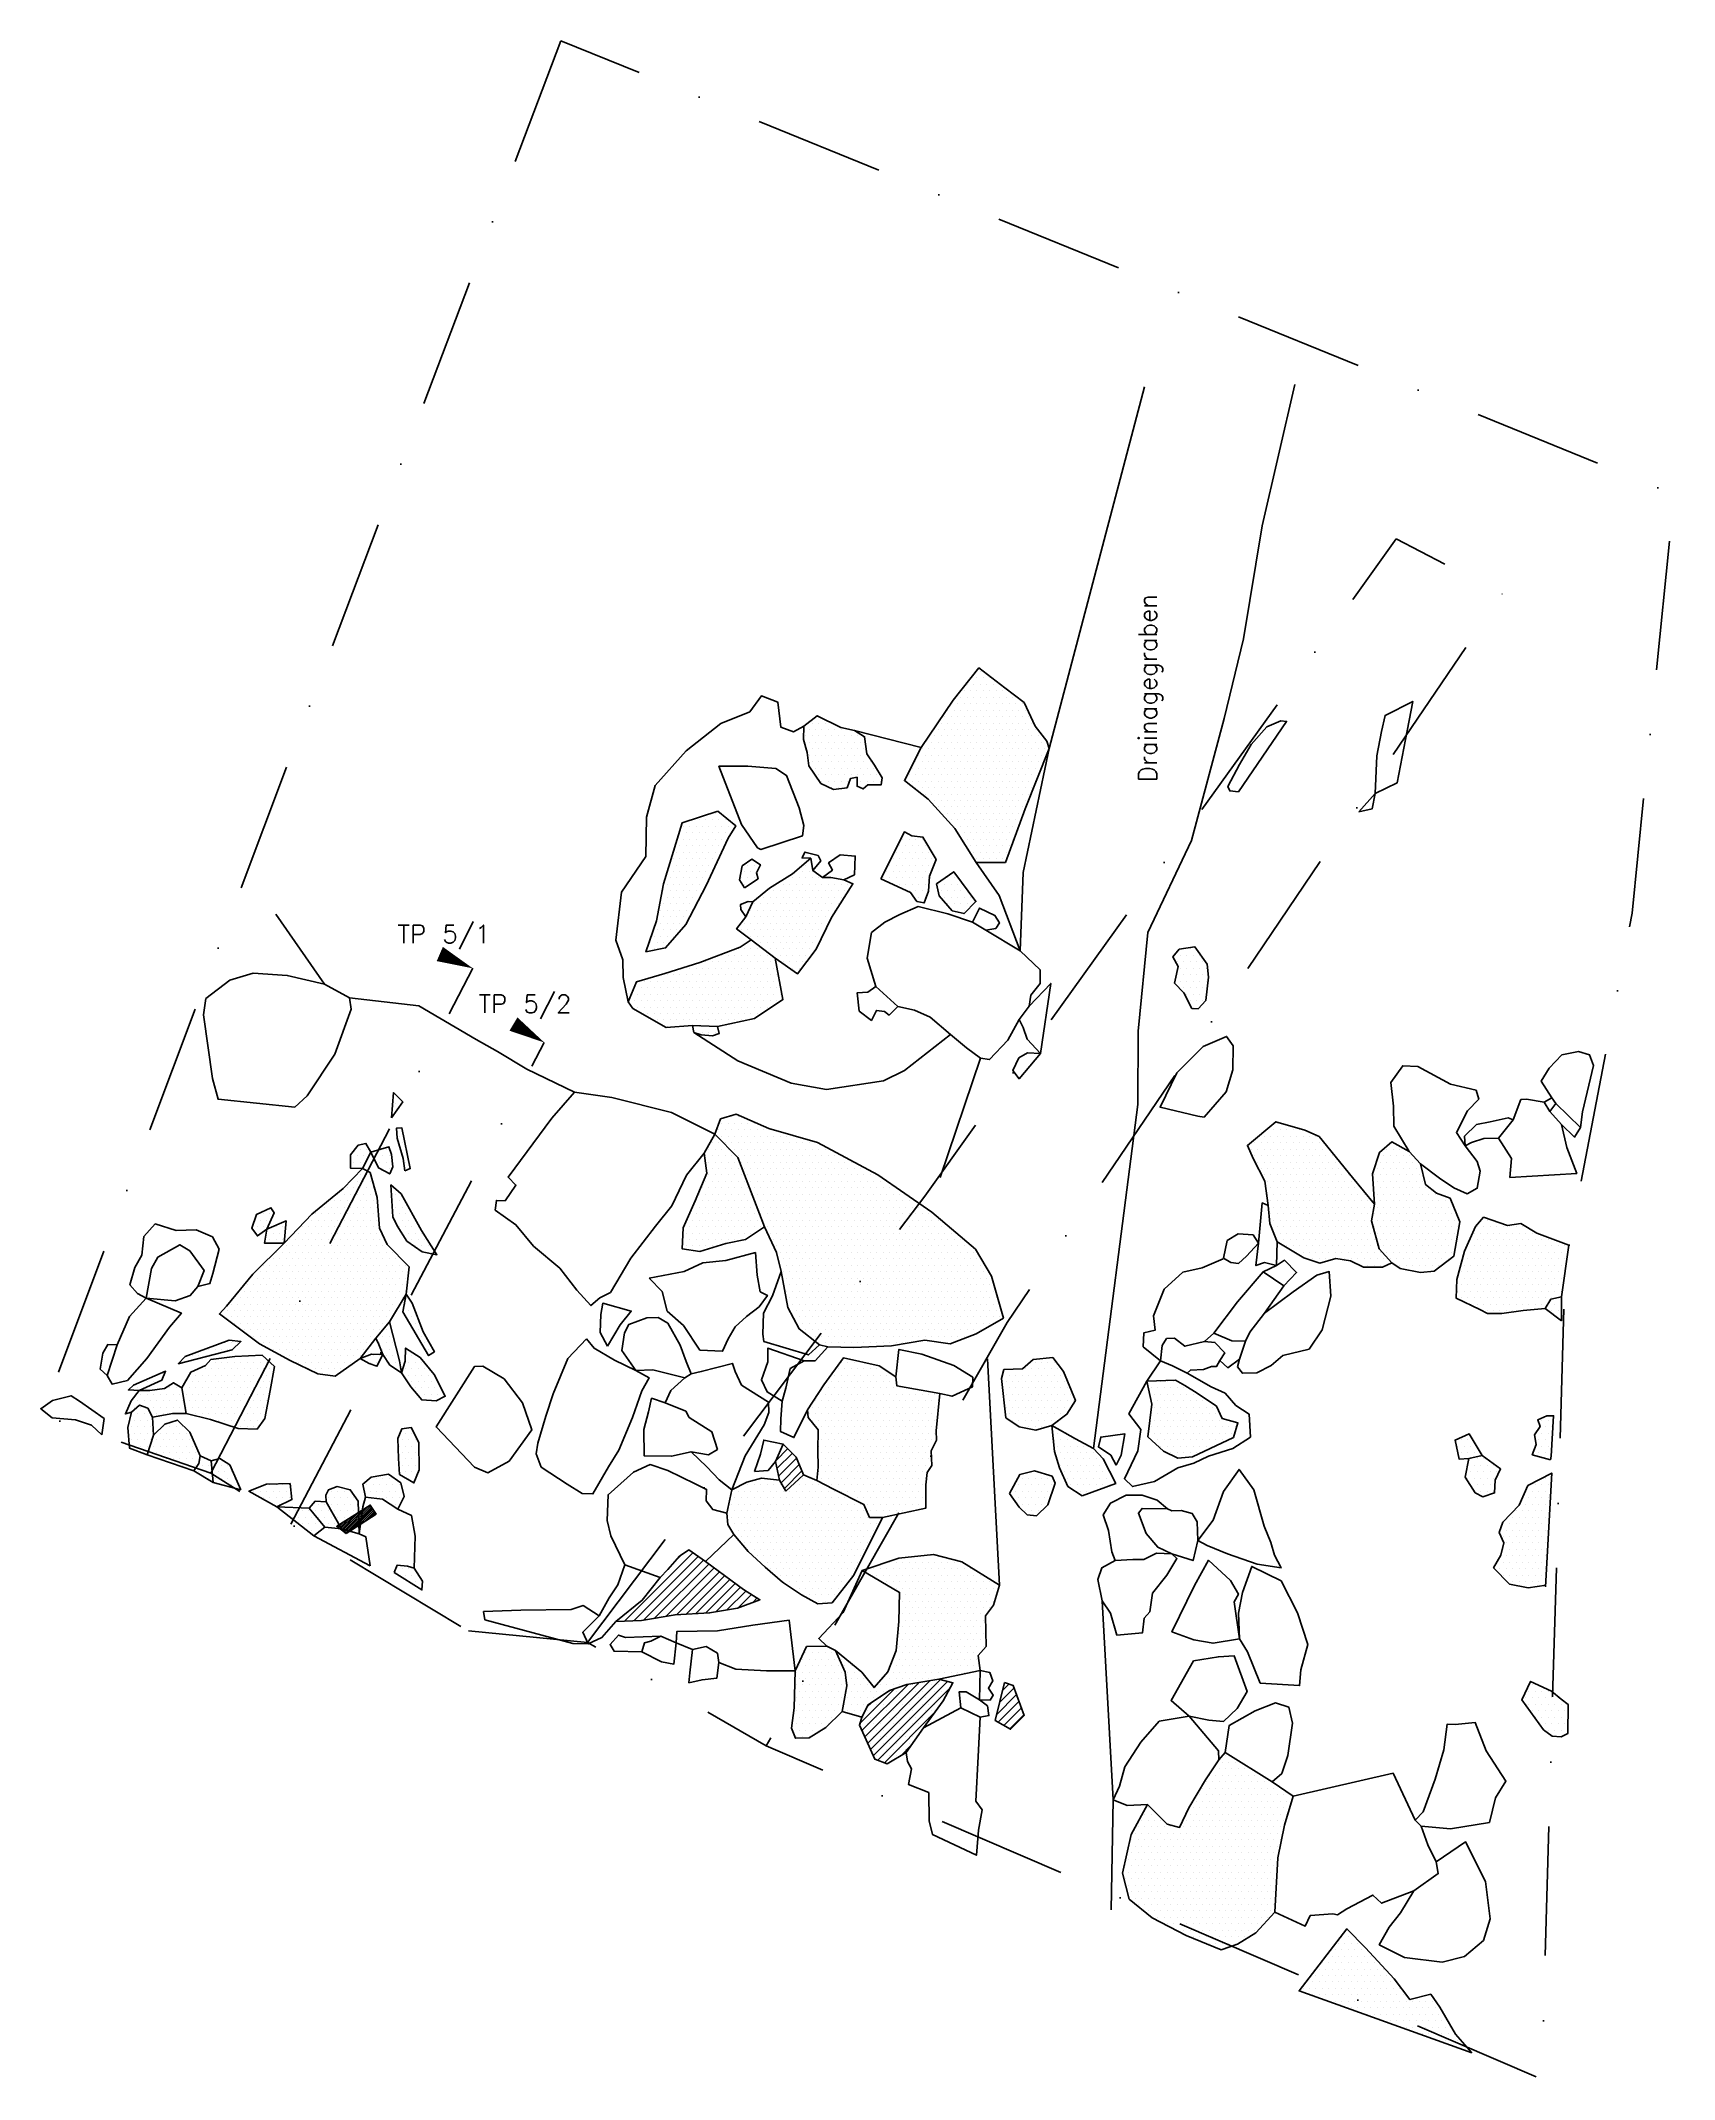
# Model space of a CAD drawing. Header units: metres. Extents: x -1264 to -948, y -1229 to -834.
import ezdxf

# ---------------------------------------------------------------- set-up
doc = ezdxf.new("R2010")
doc.units = ezdxf.units.M
doc.header["$LTSCALE"] = 25
doc.header["$MEASUREMENT"] = 0
doc.linetypes.add('STRICHPUNKTX2', pattern=[2, 1, -0.5, 0, -0.5])
doc.layers.get('0').update_dxf_attribs({"linetype": 'CONTINUOUS'})
for name, color, linetype in [('BEFUND', 1, 'CONTINUOUS'), ('BEFUNDSCHRAFF', 1, 'CONTINUOUS'), ('FEUER', 1, 'CONTINUOUS'), ('GRABUNGSGRENZE', 3, 'STRICHPUNKTX2'), ('KNOCHEN', 2, 'CONTINUOUS'), ('KNOCHENSCHRAFF', 2, 'CONTINUOUS'), ('STEINE', 4, 'CONTINUOUS'), ('STEINESCHRAFF', 4, 'CONTINUOUS'), ('TPROFIL', 3, 'CONTINUOUS')]:
    doc.layers.add(name, color=color, linetype=linetype)
doc.styles.get("Standard").update_dxf_attribs({"font": 'txt.shx'})

msp = doc.modelspace()

# ---------------------------------------------------------------- texts
at = {"layer": 'BEFUNDSCHRAFF'}
msp.add_text('Drainagegraben', height=3.5, rotation=90, dxfattribs=at).set_placement((-1047.7, -977.73))
at = {"layer": 'TPROFIL'}
for s, p in [('TP 5/1', (-1194.67, -1008.86)), ('TP 5/2', (-1178.97, -1022.38))]:
    msp.add_text(s, height=3.5, dxfattribs=at).set_placement(p)

# ---------------------------------------------------------------- blocks, each defined once
blk = doc.blocks.new('*X1')
at = {"color": 0}
for p, q in [((-1206.14, -1122), (-1205.01, -1120.87)), ((-1205.94, -1122.15), (-1204.05, -1120.26)), ((-1205.75, -1122.31), (-1203.09, -1119.66)), ((-1205.55, -1122.47), (-1202.14, -1119.05)), ((-1205.35, -1122.62), (-1201.18, -1118.45)), ((-1205.16, -1122.78), (-1200.22, -1117.84)), ((-1204.96, -1122.94), (-1199.86, -1117.83)), ((-1204.76, -1123.09), (-1199.72, -1118.05)), ((-1204.25, -1122.93), (-1199.58, -1118.26)), ((-1203.24, -1122.27), (-1199.44, -1118.48)), ((-1202.23, -1121.62), (-1199.3, -1118.69)), ((-1201.21, -1120.96), (-1199.16, -1118.9)), ((-1200.2, -1120.3), (-1199.02, -1119.12)), ((-1199.19, -1119.64), (-1198.88, -1119.33)), ((-1206.34, -1121.84), (-1205.97, -1121.47))]:
    blk.add_line(p, q, dxfattribs=at)
blk = doc.blocks.new('*X2')
at = {"color": 0}
for p, q in [((-1195.625, -1041.25), (-1195.625, -1041.25)), ((-1195, -1040), (-1195, -1040)), ((-1201.875, -1048.75), (-1201.875, -1048.75)), ((-1200.625, -1048.75), (-1200.625, -1048.75)), ((-1196.875, -1048.75), (-1196.875, -1048.75)), ((-1194.375, -1046.25), (-1194.375, -1046.25)), ((-1193.75, -1047.5), (-1193.75, -1047.5)), ((-1193.125, -1048.75), (-1193.125, -1048.75)), ((-1203.125, -1051.25), (-1203.125, -1051.25)), ((-1202.5, -1050), (-1202.5, -1050)), ((-1201.875, -1051.25), (-1201.875, -1051.25)), ((-1201.875, -1053.75), (-1201.875, -1053.75)), ((-1201.25, -1050), (-1201.25, -1050)), ((-1200.625, -1053.75), (-1200.625, -1053.75)), ((-1198.75, -1050), (-1198.75, -1050)), ((-1198.125, -1051.25), (-1198.125, -1051.25)), ((-1197.5, -1050), (-1197.5, -1050)), ((-1197.5, -1052.5), (-1197.5, -1052.5)), ((-1196.875, -1051.25), (-1196.875, -1051.25)), ((-1196.25, -1050), (-1196.25, -1050)), ((-1196.25, -1052.5), (-1196.25, -1052.5)), ((-1193.75, -1050), (-1193.75, -1050)), ((-1193.125, -1051.25), (-1193.125, -1051.25)), ((-1192.5, -1052.5), (-1192.5, -1052.5)), ((-1206.25, -1057.5), (-1206.25, -1057.5)), ((-1205, -1057.5), (-1205, -1057.5)), ((-1204.375, -1056.25), (-1204.375, -1056.25)), ((-1203.75, -1055), (-1203.75, -1055)), ((-1203.75, -1057.5), (-1203.75, -1057.5)), ((-1203.125, -1056.25), (-1203.125, -1056.25)), ((-1202.5, -1055), (-1202.5, -1055)), ((-1202.5, -1057.5), (-1202.5, -1057.5)), ((-1201.875, -1056.25), (-1201.875, -1056.25)), ((-1201.25, -1055), (-1201.25, -1055)), ((-1201.25, -1057.5), (-1201.25, -1057.5)), ((-1200.625, -1056.25), (-1200.625, -1056.25)), ((-1200, -1055), (-1200, -1055)), ((-1200, -1057.5), (-1200, -1057.5)), ((-1199.375, -1056.25), (-1199.375, -1056.25)), ((-1195.625, -1056.25), (-1195.625, -1056.25)), ((-1195, -1057.5), (-1195, -1057.5)), ((-1220.625, -1061.25), (-1220.625, -1061.25)), ((-1219.375, -1061.25), (-1219.375, -1061.25)), ((-1210.625, -1061.25), (-1210.625, -1061.25)), ((-1209.375, -1061.25), (-1209.375, -1061.25)), ((-1208.75, -1060), (-1208.75, -1060)), ((-1208.125, -1061.25), (-1208.125, -1061.25)), ((-1207.5, -1060), (-1207.5, -1060)), ((-1206.875, -1058.75), (-1206.875, -1058.75)), ((-1206.875, -1061.25), (-1206.875, -1061.25)), ((-1206.25, -1060), (-1206.25, -1060)), ((-1205.625, -1058.75), (-1205.625, -1058.75)), ((-1205.625, -1061.25), (-1205.625, -1061.25)), ((-1205, -1060), (-1205, -1060)), ((-1204.375, -1058.75), (-1204.375, -1058.75)), ((-1204.375, -1061.25), (-1204.375, -1061.25)), ((-1203.75, -1060), (-1203.75, -1060)), ((-1203.125, -1058.75), (-1203.125, -1058.75)), ((-1203.125, -1061.25), (-1203.125, -1061.25)), ((-1202.5, -1060), (-1202.5, -1060)), ((-1201.875, -1058.75), (-1201.875, -1058.75)), ((-1201.875, -1061.25), (-1201.875, -1061.25)), ((-1201.25, -1060), (-1201.25, -1060)), ((-1200.625, -1058.75), (-1200.625, -1058.75)), ((-1200.625, -1061.25), (-1200.625, -1061.25)), ((-1200, -1060), (-1200, -1060)), ((-1199.375, -1058.75), (-1199.375, -1058.75)), ((-1199.375, -1061.25), (-1199.375, -1061.25)), ((-1198.75, -1060), (-1198.75, -1060)), ((-1195.625, -1058.75), (-1195.625, -1058.75)), ((-1195, -1060), (-1195, -1060)), ((-1194.375, -1058.75), (-1194.375, -1058.75)), ((-1194.375, -1061.25), (-1194.375, -1061.25)), ((-1193.75, -1060), (-1193.75, -1060)), ((-1193.125, -1061.25), (-1193.125, -1061.25)), ((-1191.875, -1061.25), (-1191.875, -1061.25)), ((-1221.875, -1063.75), (-1221.875, -1063.75)), ((-1221.25, -1062.5), (-1221.25, -1062.5)), ((-1221.25, -1065), (-1221.25, -1065)), ((-1220.625, -1063.75), (-1220.625, -1063.75)), ((-1220, -1062.5), (-1220, -1062.5)), ((-1220, -1065), (-1220, -1065)), ((-1218.75, -1065), (-1218.75, -1065)), ((-1218.125, -1063.75), (-1218.125, -1063.75)), ((-1217.5, -1065), (-1217.5, -1065)), ((-1216.875, -1063.75), (-1216.875, -1063.75)), ((-1213.75, -1065), (-1213.75, -1065)), ((-1213.125, -1063.75), (-1213.125, -1063.75)), ((-1212.5, -1065), (-1212.5, -1065)), ((-1211.875, -1063.75), (-1211.875, -1063.75)), ((-1211.25, -1062.5), (-1211.25, -1062.5)), ((-1211.25, -1065), (-1211.25, -1065)), ((-1210.625, -1063.75), (-1210.625, -1063.75)), ((-1210, -1062.5), (-1210, -1062.5)), ((-1210, -1065), (-1210, -1065)), ((-1209.375, -1063.75), (-1209.375, -1063.75)), ((-1208.75, -1062.5), (-1208.75, -1062.5)), ((-1208.75, -1065), (-1208.75, -1065)), ((-1208.125, -1063.75), (-1208.125, -1063.75)), ((-1207.5, -1062.5), (-1207.5, -1062.5)), ((-1207.5, -1065), (-1207.5, -1065)), ((-1206.875, -1063.75), (-1206.875, -1063.75)), ((-1206.25, -1062.5), (-1206.25, -1062.5)), ((-1206.25, -1065), (-1206.25, -1065)), ((-1205.625, -1063.75), (-1205.625, -1063.75)), ((-1205, -1062.5), (-1205, -1062.5)), ((-1205, -1065), (-1205, -1065)), ((-1204.375, -1063.75), (-1204.375, -1063.75)), ((-1203.75, -1062.5), (-1203.75, -1062.5)), ((-1203.75, -1065), (-1203.75, -1065)), ((-1203.125, -1063.75), (-1203.125, -1063.75)), ((-1202.5, -1062.5), (-1202.5, -1062.5)), ((-1202.5, -1065), (-1202.5, -1065)), ((-1201.875, -1063.75), (-1201.875, -1063.75)), ((-1201.25, -1062.5), (-1201.25, -1062.5)), ((-1201.25, -1065), (-1201.25, -1065)), ((-1200.625, -1063.75), (-1200.625, -1063.75)), ((-1200, -1062.5), (-1200, -1062.5)), ((-1200, -1065), (-1200, -1065)), ((-1199.375, -1063.75), (-1199.375, -1063.75)), ((-1198.75, -1062.5), (-1198.75, -1062.5)), ((-1198.75, -1065), (-1198.75, -1065)), ((-1195, -1062.5), (-1195, -1062.5)), ((-1194.375, -1063.75), (-1194.375, -1063.75)), ((-1193.75, -1062.5), (-1193.75, -1062.5)), ((-1193.75, -1065), (-1193.75, -1065)), ((-1193.125, -1063.75), (-1193.125, -1063.75)), ((-1192.5, -1062.5), (-1192.5, -1062.5)), ((-1192.5, -1065), (-1192.5, -1065)), ((-1191.875, -1063.75), (-1191.875, -1063.75)), ((-1191.25, -1062.5), (-1191.25, -1062.5)), ((-1191.25, -1065), (-1191.25, -1065)), ((-1190.625, -1063.75), (-1190.625, -1063.75)), ((-1190, -1065), (-1190, -1065)), ((-1219.375, -1066.25), (-1219.375, -1066.25)), ((-1218.125, -1066.25), (-1218.125, -1066.25)), ((-1218.125, -1068.75), (-1218.125, -1068.75)), ((-1216.875, -1066.25), (-1216.875, -1066.25)), ((-1216.875, -1068.75), (-1216.875, -1068.75)), ((-1216.25, -1067.5), (-1216.25, -1067.5)), ((-1215.625, -1066.25), (-1215.625, -1066.25)), ((-1215.625, -1068.75), (-1215.625, -1068.75)), ((-1215, -1067.5), (-1215, -1067.5)), ((-1214.375, -1066.25), (-1214.375, -1066.25)), ((-1214.375, -1068.75), (-1214.375, -1068.75)), ((-1213.75, -1067.5), (-1213.75, -1067.5)), ((-1213.125, -1066.25), (-1213.125, -1066.25)), ((-1213.125, -1068.75), (-1213.125, -1068.75)), ((-1212.5, -1067.5), (-1212.5, -1067.5)), ((-1211.875, -1066.25), (-1211.875, -1066.25)), ((-1211.875, -1068.75), (-1211.875, -1068.75)), ((-1211.25, -1067.5), (-1211.25, -1067.5)), ((-1210.625, -1066.25), (-1210.625, -1066.25)), ((-1210.625, -1068.75), (-1210.625, -1068.75)), ((-1210, -1067.5), (-1210, -1067.5)), ((-1209.375, -1066.25), (-1209.375, -1066.25)), ((-1209.375, -1068.75), (-1209.375, -1068.75)), ((-1208.75, -1067.5), (-1208.75, -1067.5)), ((-1208.125, -1066.25), (-1208.125, -1066.25)), ((-1208.125, -1068.75), (-1208.125, -1068.75)), ((-1207.5, -1067.5), (-1207.5, -1067.5)), ((-1206.875, -1066.25), (-1206.875, -1066.25)), ((-1206.875, -1068.75), (-1206.875, -1068.75)), ((-1206.25, -1067.5), (-1206.25, -1067.5)), ((-1205.625, -1066.25), (-1205.625, -1066.25)), ((-1205.625, -1068.75), (-1205.625, -1068.75)), ((-1205, -1067.5), (-1205, -1067.5)), ((-1204.375, -1066.25), (-1204.375, -1066.25)), ((-1204.375, -1068.75), (-1204.375, -1068.75)), ((-1203.75, -1067.5), (-1203.75, -1067.5)), ((-1203.125, -1066.25), (-1203.125, -1066.25)), ((-1203.125, -1068.75), (-1203.125, -1068.75)), ((-1202.5, -1067.5), (-1202.5, -1067.5)), ((-1201.875, -1066.25), (-1201.875, -1066.25)), ((-1201.875, -1068.75), (-1201.875, -1068.75)), ((-1201.25, -1067.5), (-1201.25, -1067.5)), ((-1200.625, -1066.25), (-1200.625, -1066.25)), ((-1200.625, -1068.75), (-1200.625, -1068.75)), ((-1200, -1067.5), (-1200, -1067.5)), ((-1199.375, -1066.25), (-1199.375, -1066.25)), ((-1199.375, -1068.75), (-1199.375, -1068.75)), ((-1198.75, -1067.5), (-1198.75, -1067.5)), ((-1198.125, -1066.25), (-1198.125, -1066.25)), ((-1198.125, -1068.75), (-1198.125, -1068.75)), ((-1197.5, -1067.5), (-1197.5, -1067.5)), ((-1196.875, -1068.75), (-1196.875, -1068.75)), ((-1195.625, -1068.75), (-1195.625, -1068.75)), ((-1191.875, -1066.25), (-1191.875, -1066.25)), ((-1191.25, -1067.5), (-1191.25, -1067.5)), ((-1190.625, -1066.25), (-1190.625, -1066.25)), ((-1190, -1067.5), (-1190, -1067.5)), ((-1189.375, -1066.25), (-1189.375, -1066.25)), ((-1188.75, -1067.5), (-1188.75, -1067.5)), ((-1188.125, -1068.75), (-1188.125, -1068.75)), ((-1221.25, -1072.5), (-1221.25, -1072.5)), ((-1220.625, -1071.25), (-1220.625, -1071.25)), ((-1220, -1072.5), (-1220, -1072.5)), ((-1219.375, -1071.25), (-1219.375, -1071.25)), ((-1218.75, -1070), (-1218.75, -1070)), ((-1218.75, -1072.5), (-1218.75, -1072.5)), ((-1218.125, -1071.25), (-1218.125, -1071.25)), ((-1217.5, -1070), (-1217.5, -1070)), ((-1217.5, -1072.5), (-1217.5, -1072.5)), ((-1216.875, -1071.25), (-1216.875, -1071.25)), ((-1216.25, -1070), (-1216.25, -1070)), ((-1216.25, -1072.5), (-1216.25, -1072.5)), ((-1215.625, -1071.25), (-1215.625, -1071.25)), ((-1215, -1070), (-1215, -1070)), ((-1215, -1072.5), (-1215, -1072.5)), ((-1214.375, -1071.25), (-1214.375, -1071.25)), ((-1213.75, -1070), (-1213.75, -1070)), ((-1213.75, -1072.5), (-1213.75, -1072.5)), ((-1213.125, -1071.25), (-1213.125, -1071.25)), ((-1212.5, -1070), (-1212.5, -1070)), ((-1212.5, -1072.5), (-1212.5, -1072.5)), ((-1211.875, -1071.25), (-1211.875, -1071.25)), ((-1211.25, -1070), (-1211.25, -1070)), ((-1211.25, -1072.5), (-1211.25, -1072.5)), ((-1210.625, -1071.25), (-1210.625, -1071.25)), ((-1210, -1070), (-1210, -1070)), ((-1210, -1072.5), (-1210, -1072.5)), ((-1209.375, -1071.25), (-1209.375, -1071.25)), ((-1208.75, -1070), (-1208.75, -1070)), ((-1208.75, -1072.5), (-1208.75, -1072.5)), ((-1208.125, -1071.25), (-1208.125, -1071.25)), ((-1207.5, -1070), (-1207.5, -1070)), ((-1207.5, -1072.5), (-1207.5, -1072.5)), ((-1206.875, -1071.25), (-1206.875, -1071.25)), ((-1206.25, -1070), (-1206.25, -1070)), ((-1206.25, -1072.5), (-1206.25, -1072.5)), ((-1205.625, -1071.25), (-1205.625, -1071.25)), ((-1205, -1070), (-1205, -1070)), ((-1205, -1072.5), (-1205, -1072.5)), ((-1204.375, -1071.25), (-1204.375, -1071.25)), ((-1203.75, -1070), (-1203.75, -1070)), ((-1203.75, -1072.5), (-1203.75, -1072.5)), ((-1203.125, -1071.25), (-1203.125, -1071.25)), ((-1202.5, -1070), (-1202.5, -1070)), ((-1202.5, -1072.5), (-1202.5, -1072.5)), ((-1201.875, -1071.25), (-1201.875, -1071.25)), ((-1201.25, -1070), (-1201.25, -1070)), ((-1201.25, -1072.5), (-1201.25, -1072.5)), ((-1200.625, -1071.25), (-1200.625, -1071.25)), ((-1200, -1070), (-1200, -1070)), ((-1200, -1072.5), (-1200, -1072.5)), ((-1199.375, -1071.25), (-1199.375, -1071.25)), ((-1198.75, -1070), (-1198.75, -1070)), ((-1198.75, -1072.5), (-1198.75, -1072.5)), ((-1198.125, -1071.25), (-1198.125, -1071.25)), ((-1197.5, -1070), (-1197.5, -1070)), ((-1197.5, -1072.5), (-1197.5, -1072.5)), ((-1196.875, -1071.25), (-1196.875, -1071.25)), ((-1196.25, -1070), (-1196.25, -1070)), ((-1196.25, -1072.5), (-1196.25, -1072.5)), ((-1195.625, -1071.25), (-1195.625, -1071.25)), ((-1195, -1070), (-1195, -1070)), ((-1195, -1072.5), (-1195, -1072.5)), ((-1194.375, -1071.25), (-1194.375, -1071.25)), ((-1193.75, -1072.5), (-1193.75, -1072.5)), ((-1193.125, -1071.25), (-1193.125, -1071.25)), ((-1224.375, -1076.25), (-1224.375, -1076.25)), ((-1223.75, -1075), (-1223.75, -1075)), ((-1223.125, -1073.75), (-1223.125, -1073.75)), ((-1223.125, -1076.25), (-1223.125, -1076.25)), ((-1222.5, -1075), (-1222.5, -1075)), ((-1221.875, -1073.75), (-1221.875, -1073.75)), ((-1221.875, -1076.25), (-1221.875, -1076.25)), ((-1221.25, -1075), (-1221.25, -1075)), ((-1220.625, -1073.75), (-1220.625, -1073.75)), ((-1220.625, -1076.25), (-1220.625, -1076.25)), ((-1220, -1075), (-1220, -1075)), ((-1219.375, -1073.75), (-1219.375, -1073.75)), ((-1219.375, -1076.25), (-1219.375, -1076.25)), ((-1218.75, -1075), (-1218.75, -1075)), ((-1218.125, -1073.75), (-1218.125, -1073.75)), ((-1218.125, -1076.25), (-1218.125, -1076.25)), ((-1217.5, -1075), (-1217.5, -1075)), ((-1216.875, -1073.75), (-1216.875, -1073.75)), ((-1216.875, -1076.25), (-1216.875, -1076.25)), ((-1216.25, -1075), (-1216.25, -1075)), ((-1215.625, -1073.75), (-1215.625, -1073.75)), ((-1215.625, -1076.25), (-1215.625, -1076.25)), ((-1215, -1075), (-1215, -1075)), ((-1214.375, -1073.75), (-1214.375, -1073.75)), ((-1214.375, -1076.25), (-1214.375, -1076.25)), ((-1213.75, -1075), (-1213.75, -1075)), ((-1213.125, -1073.75), (-1213.125, -1073.75)), ((-1213.125, -1076.25), (-1213.125, -1076.25)), ((-1212.5, -1075), (-1212.5, -1075)), ((-1211.875, -1073.75), (-1211.875, -1073.75)), ((-1211.875, -1076.25), (-1211.875, -1076.25)), ((-1211.25, -1075), (-1211.25, -1075)), ((-1210.625, -1073.75), (-1210.625, -1073.75)), ((-1210.625, -1076.25), (-1210.625, -1076.25)), ((-1210, -1075), (-1210, -1075)), ((-1209.375, -1073.75), (-1209.375, -1073.75)), ((-1209.375, -1076.25), (-1209.375, -1076.25)), ((-1208.75, -1075), (-1208.75, -1075)), ((-1208.125, -1073.75), (-1208.125, -1073.75)), ((-1208.125, -1076.25), (-1208.125, -1076.25)), ((-1207.5, -1075), (-1207.5, -1075)), ((-1206.875, -1073.75), (-1206.875, -1073.75)), ((-1206.875, -1076.25), (-1206.875, -1076.25)), ((-1206.25, -1075), (-1206.25, -1075)), ((-1205.625, -1073.75), (-1205.625, -1073.75)), ((-1205.625, -1076.25), (-1205.625, -1076.25)), ((-1205, -1075), (-1205, -1075)), ((-1204.375, -1073.75), (-1204.375, -1073.75)), ((-1204.375, -1076.25), (-1204.375, -1076.25)), ((-1203.75, -1075), (-1203.75, -1075)), ((-1203.125, -1073.75), (-1203.125, -1073.75)), ((-1203.125, -1076.25), (-1203.125, -1076.25)), ((-1202.5, -1075), (-1202.5, -1075)), ((-1201.875, -1073.75), (-1201.875, -1073.75)), ((-1201.875, -1076.25), (-1201.875, -1076.25)), ((-1201.25, -1075), (-1201.25, -1075)), ((-1200.625, -1073.75), (-1200.625, -1073.75)), ((-1200.625, -1076.25), (-1200.625, -1076.25)), ((-1200, -1075), (-1200, -1075)), ((-1199.375, -1073.75), (-1199.375, -1073.75)), ((-1199.375, -1076.25), (-1199.375, -1076.25)), ((-1198.75, -1075), (-1198.75, -1075)), ((-1198.125, -1073.75), (-1198.125, -1073.75)), ((-1198.125, -1076.25), (-1198.125, -1076.25)), ((-1197.5, -1075), (-1197.5, -1075)), ((-1196.875, -1073.75), (-1196.875, -1073.75)), ((-1196.875, -1076.25), (-1196.875, -1076.25)), ((-1196.25, -1075), (-1196.25, -1075)), ((-1195.625, -1073.75), (-1195.625, -1073.75)), ((-1195.625, -1076.25), (-1195.625, -1076.25)), ((-1195, -1075), (-1195, -1075)), ((-1194.375, -1073.75), (-1194.375, -1073.75)), ((-1194.375, -1076.25), (-1194.375, -1076.25)), ((-1193.75, -1075), (-1193.75, -1075)), ((-1193.125, -1073.75), (-1193.125, -1073.75)), ((-1193.125, -1076.25), (-1193.125, -1076.25)), ((-1228.125, -1081.25), (-1228.125, -1081.25)), ((-1227.5, -1080), (-1227.5, -1080)), ((-1226.875, -1078.75), (-1226.875, -1078.75)), ((-1226.875, -1081.25), (-1226.875, -1081.25)), ((-1226.25, -1077.5), (-1226.25, -1077.5)), ((-1226.25, -1080), (-1226.25, -1080)), ((-1225.625, -1078.75), (-1225.625, -1078.75)), ((-1225.625, -1081.25), (-1225.625, -1081.25)), ((-1225, -1077.5), (-1225, -1077.5)), ((-1225, -1080), (-1225, -1080)), ((-1224.375, -1078.75), (-1224.375, -1078.75)), ((-1224.375, -1081.25), (-1224.375, -1081.25)), ((-1223.75, -1077.5), (-1223.75, -1077.5)), ((-1223.75, -1080), (-1223.75, -1080)), ((-1223.125, -1078.75), (-1223.125, -1078.75)), ((-1223.125, -1081.25), (-1223.125, -1081.25)), ((-1222.5, -1077.5), (-1222.5, -1077.5)), ((-1222.5, -1080), (-1222.5, -1080)), ((-1221.875, -1078.75), (-1221.875, -1078.75)), ((-1221.875, -1081.25), (-1221.875, -1081.25)), ((-1221.25, -1077.5), (-1221.25, -1077.5)), ((-1221.25, -1080), (-1221.25, -1080)), ((-1220.625, -1078.75), (-1220.625, -1078.75)), ((-1220.625, -1081.25), (-1220.625, -1081.25)), ((-1220, -1077.5), (-1220, -1077.5)), ((-1220, -1080), (-1220, -1080)), ((-1219.375, -1078.75), (-1219.375, -1078.75)), ((-1219.375, -1081.25), (-1219.375, -1081.25)), ((-1218.75, -1077.5), (-1218.75, -1077.5)), ((-1218.75, -1080), (-1218.75, -1080)), ((-1218.125, -1078.75), (-1218.125, -1078.75)), ((-1218.125, -1081.25), (-1218.125, -1081.25)), ((-1217.5, -1077.5), (-1217.5, -1077.5)), ((-1217.5, -1080), (-1217.5, -1080)), ((-1216.875, -1078.75), (-1216.875, -1078.75)), ((-1216.875, -1081.25), (-1216.875, -1081.25)), ((-1216.25, -1077.5), (-1216.25, -1077.5)), ((-1216.25, -1080), (-1216.25, -1080)), ((-1215.625, -1078.75), (-1215.625, -1078.75)), ((-1215.625, -1081.25), (-1215.625, -1081.25)), ((-1215, -1077.5), (-1215, -1077.5)), ((-1215, -1080), (-1215, -1080)), ((-1214.375, -1078.75), (-1214.375, -1078.75)), ((-1214.375, -1081.25), (-1214.375, -1081.25)), ((-1213.75, -1077.5), (-1213.75, -1077.5)), ((-1213.75, -1080), (-1213.75, -1080)), ((-1213.125, -1078.75), (-1213.125, -1078.75)), ((-1213.125, -1081.25), (-1213.125, -1081.25)), ((-1212.5, -1077.5), (-1212.5, -1077.5)), ((-1212.5, -1080), (-1212.5, -1080)), ((-1211.875, -1078.75), (-1211.875, -1078.75)), ((-1211.875, -1081.25), (-1211.875, -1081.25)), ((-1211.25, -1077.5), (-1211.25, -1077.5)), ((-1211.25, -1080), (-1211.25, -1080)), ((-1210.625, -1078.75), (-1210.625, -1078.75)), ((-1210.625, -1081.25), (-1210.625, -1081.25)), ((-1210, -1077.5), (-1210, -1077.5)), ((-1210, -1080), (-1210, -1080)), ((-1209.375, -1078.75), (-1209.375, -1078.75)), ((-1209.375, -1081.25), (-1209.375, -1081.25)), ((-1208.75, -1077.5), (-1208.75, -1077.5)), ((-1208.75, -1080), (-1208.75, -1080)), ((-1208.125, -1078.75), (-1208.125, -1078.75)), ((-1208.125, -1081.25), (-1208.125, -1081.25)), ((-1207.5, -1077.5), (-1207.5, -1077.5)), ((-1207.5, -1080), (-1207.5, -1080)), ((-1206.875, -1078.75), (-1206.875, -1078.75)), ((-1206.875, -1081.25), (-1206.875, -1081.25)), ((-1206.25, -1077.5), (-1206.25, -1077.5)), ((-1206.25, -1080), (-1206.25, -1080)), ((-1205.625, -1078.75), (-1205.625, -1078.75)), ((-1205.625, -1081.25), (-1205.625, -1081.25)), ((-1205, -1077.5), (-1205, -1077.5)), ((-1205, -1080), (-1205, -1080)), ((-1204.375, -1078.75), (-1204.375, -1078.75)), ((-1204.375, -1081.25), (-1204.375, -1081.25)), ((-1203.75, -1077.5), (-1203.75, -1077.5)), ((-1203.75, -1080), (-1203.75, -1080)), ((-1203.125, -1078.75), (-1203.125, -1078.75)), ((-1203.125, -1081.25), (-1203.125, -1081.25)), ((-1202.5, -1077.5), (-1202.5, -1077.5)), ((-1202.5, -1080), (-1202.5, -1080)), ((-1201.875, -1078.75), (-1201.875, -1078.75)), ((-1201.875, -1081.25), (-1201.875, -1081.25)), ((-1201.25, -1077.5), (-1201.25, -1077.5)), ((-1201.25, -1080), (-1201.25, -1080)), ((-1200.625, -1078.75), (-1200.625, -1078.75)), ((-1200.625, -1081.25), (-1200.625, -1081.25)), ((-1200, -1077.5), (-1200, -1077.5)), ((-1200, -1080), (-1200, -1080)), ((-1199.375, -1078.75), (-1199.375, -1078.75)), ((-1199.375, -1081.25), (-1199.375, -1081.25)), ((-1198.75, -1077.5), (-1198.75, -1077.5)), ((-1198.75, -1080), (-1198.75, -1080)), ((-1198.125, -1078.75), (-1198.125, -1078.75)), ((-1198.125, -1081.25), (-1198.125, -1081.25)), ((-1197.5, -1077.5), (-1197.5, -1077.5)), ((-1197.5, -1080), (-1197.5, -1080)), ((-1196.875, -1078.75), (-1196.875, -1078.75)), ((-1196.875, -1081.25), (-1196.875, -1081.25)), ((-1196.25, -1077.5), (-1196.25, -1077.5)), ((-1196.25, -1080), (-1196.25, -1080)), ((-1195.625, -1078.75), (-1195.625, -1078.75)), ((-1195, -1077.5), (-1195, -1077.5)), ((-1195, -1080), (-1195, -1080)), ((-1194.375, -1078.75), (-1194.375, -1078.75)), ((-1193.75, -1077.5), (-1193.75, -1077.5)), ((-1193.125, -1078.75), (-1193.125, -1078.75)), ((-1192.5, -1080), (-1192.5, -1080)), ((-1191.875, -1078.75), (-1191.875, -1078.75)), ((-1191.875, -1081.25), (-1191.875, -1081.25)), ((-1226.25, -1082.5), (-1226.25, -1082.5)), ((-1225, -1082.5), (-1225, -1082.5)), ((-1224.375, -1083.75), (-1224.375, -1083.75)), ((-1223.75, -1082.5), (-1223.75, -1082.5)), ((-1223.125, -1083.75), (-1223.125, -1083.75)), ((-1222.5, -1082.5), (-1222.5, -1082.5)), ((-1222.5, -1085), (-1222.5, -1085)), ((-1221.875, -1083.75), (-1221.875, -1083.75)), ((-1221.25, -1082.5), (-1221.25, -1082.5)), ((-1221.25, -1085), (-1221.25, -1085)), ((-1220.625, -1083.75), (-1220.625, -1083.75)), ((-1220, -1082.5), (-1220, -1082.5)), ((-1220, -1085), (-1220, -1085)), ((-1219.375, -1083.75), (-1219.375, -1083.75)), ((-1218.75, -1082.5), (-1218.75, -1082.5)), ((-1218.75, -1085), (-1218.75, -1085)), ((-1218.125, -1083.75), (-1218.125, -1083.75)), ((-1217.5, -1082.5), (-1217.5, -1082.5)), ((-1217.5, -1085), (-1217.5, -1085)), ((-1216.875, -1083.75), (-1216.875, -1083.75)), ((-1216.25, -1082.5), (-1216.25, -1082.5)), ((-1216.25, -1085), (-1216.25, -1085)), ((-1215.625, -1083.75), (-1215.625, -1083.75)), ((-1215, -1082.5), (-1215, -1082.5)), ((-1215, -1085), (-1215, -1085)), ((-1214.375, -1083.75), (-1214.375, -1083.75)), ((-1213.75, -1082.5), (-1213.75, -1082.5)), ((-1213.75, -1085), (-1213.75, -1085)), ((-1213.125, -1083.75), (-1213.125, -1083.75)), ((-1212.5, -1082.5), (-1212.5, -1082.5)), ((-1212.5, -1085), (-1212.5, -1085)), ((-1211.875, -1083.75), (-1211.875, -1083.75)), ((-1211.25, -1082.5), (-1211.25, -1082.5)), ((-1211.25, -1085), (-1211.25, -1085)), ((-1210.625, -1083.75), (-1210.625, -1083.75)), ((-1210, -1082.5), (-1210, -1082.5)), ((-1210, -1085), (-1210, -1085)), ((-1209.375, -1083.75), (-1209.375, -1083.75)), ((-1208.75, -1082.5), (-1208.75, -1082.5)), ((-1208.75, -1085), (-1208.75, -1085)), ((-1208.125, -1083.75), (-1208.125, -1083.75)), ((-1207.5, -1082.5), (-1207.5, -1082.5)), ((-1207.5, -1085), (-1207.5, -1085)), ((-1206.875, -1083.75), (-1206.875, -1083.75)), ((-1206.25, -1082.5), (-1206.25, -1082.5)), ((-1206.25, -1085), (-1206.25, -1085)), ((-1205.625, -1083.75), (-1205.625, -1083.75)), ((-1205, -1082.5), (-1205, -1082.5)), ((-1205, -1085), (-1205, -1085)), ((-1204.375, -1083.75), (-1204.375, -1083.75)), ((-1203.75, -1082.5), (-1203.75, -1082.5)), ((-1203.75, -1085), (-1203.75, -1085)), ((-1203.125, -1083.75), (-1203.125, -1083.75)), ((-1202.5, -1082.5), (-1202.5, -1082.5)), ((-1202.5, -1085), (-1202.5, -1085)), ((-1201.875, -1083.75), (-1201.875, -1083.75)), ((-1201.25, -1082.5), (-1201.25, -1082.5)), ((-1201.25, -1085), (-1201.25, -1085)), ((-1200.625, -1083.75), (-1200.625, -1083.75)), ((-1200, -1082.5), (-1200, -1082.5)), ((-1200, -1085), (-1200, -1085)), ((-1199.375, -1083.75), (-1199.375, -1083.75)), ((-1198.75, -1082.5), (-1198.75, -1082.5)), ((-1198.75, -1085), (-1198.75, -1085)), ((-1198.125, -1083.75), (-1198.125, -1083.75)), ((-1197.5, -1082.5), (-1197.5, -1082.5)), ((-1197.5, -1085), (-1197.5, -1085)), ((-1196.875, -1083.75), (-1196.875, -1083.75)), ((-1196.25, -1082.5), (-1196.25, -1082.5)), ((-1196.25, -1085), (-1196.25, -1085)), ((-1191.25, -1082.5), (-1191.25, -1082.5)), ((-1190.625, -1083.75), (-1190.625, -1083.75)), ((-1190, -1085), (-1190, -1085)), ((-1234.375, -1088.75), (-1234.375, -1088.75)), ((-1233.125, -1088.75), (-1233.125, -1088.75)), ((-1231.875, -1088.75), (-1231.875, -1088.75)), ((-1231.25, -1087.5), (-1231.25, -1087.5)), ((-1230, -1087.5), (-1230, -1087.5)), ((-1228.75, -1087.5), (-1228.75, -1087.5)), ((-1228.125, -1086.25), (-1228.125, -1086.25)), ((-1227.5, -1087.5), (-1227.5, -1087.5)), ((-1226.875, -1086.25), (-1226.875, -1086.25)), ((-1225.625, -1086.25), (-1225.625, -1086.25)), ((-1221.875, -1088.75), (-1221.875, -1088.75)), ((-1220.625, -1086.25), (-1220.625, -1086.25)), ((-1219.375, -1086.25), (-1219.375, -1086.25)), ((-1218.75, -1087.5), (-1218.75, -1087.5)), ((-1218.125, -1086.25), (-1218.125, -1086.25)), ((-1217.5, -1087.5), (-1217.5, -1087.5)), ((-1216.875, -1086.25), (-1216.875, -1086.25)), ((-1216.875, -1088.75), (-1216.875, -1088.75)), ((-1216.25, -1087.5), (-1216.25, -1087.5)), ((-1215.625, -1086.25), (-1215.625, -1086.25)), ((-1215.625, -1088.75), (-1215.625, -1088.75)), ((-1215, -1087.5), (-1215, -1087.5)), ((-1214.375, -1086.25), (-1214.375, -1086.25)), ((-1214.375, -1088.75), (-1214.375, -1088.75)), ((-1213.75, -1087.5), (-1213.75, -1087.5)), ((-1213.125, -1086.25), (-1213.125, -1086.25)), ((-1213.125, -1088.75), (-1213.125, -1088.75)), ((-1212.5, -1087.5), (-1212.5, -1087.5)), ((-1211.875, -1086.25), (-1211.875, -1086.25)), ((-1211.875, -1088.75), (-1211.875, -1088.75)), ((-1211.25, -1087.5), (-1211.25, -1087.5)), ((-1210.625, -1086.25), (-1210.625, -1086.25)), ((-1210.625, -1088.75), (-1210.625, -1088.75)), ((-1210, -1087.5), (-1210, -1087.5)), ((-1209.375, -1086.25), (-1209.375, -1086.25)), ((-1209.375, -1088.75), (-1209.375, -1088.75)), ((-1208.75, -1087.5), (-1208.75, -1087.5)), ((-1208.125, -1086.25), (-1208.125, -1086.25)), ((-1208.125, -1088.75), (-1208.125, -1088.75)), ((-1207.5, -1087.5), (-1207.5, -1087.5)), ((-1206.875, -1086.25), (-1206.875, -1086.25)), ((-1206.875, -1088.75), (-1206.875, -1088.75)), ((-1206.25, -1087.5), (-1206.25, -1087.5)), ((-1205.625, -1086.25), (-1205.625, -1086.25)), ((-1205.625, -1088.75), (-1205.625, -1088.75)), ((-1205, -1087.5), (-1205, -1087.5)), ((-1204.375, -1086.25), (-1204.375, -1086.25)), ((-1204.375, -1088.75), (-1204.375, -1088.75)), ((-1203.75, -1087.5), (-1203.75, -1087.5)), ((-1203.125, -1086.25), (-1203.125, -1086.25)), ((-1203.125, -1088.75), (-1203.125, -1088.75)), ((-1202.5, -1087.5), (-1202.5, -1087.5)), ((-1201.875, -1086.25), (-1201.875, -1086.25)), ((-1201.875, -1088.75), (-1201.875, -1088.75)), ((-1201.25, -1087.5), (-1201.25, -1087.5)), ((-1200.625, -1086.25), (-1200.625, -1086.25)), ((-1199.375, -1088.75), (-1199.375, -1088.75)), ((-1198.125, -1086.25), (-1198.125, -1086.25)), ((-1198.125, -1088.75), (-1198.125, -1088.75)), ((-1197.5, -1087.5), (-1197.5, -1087.5)), ((-1196.875, -1086.25), (-1196.875, -1086.25)), ((-1196.875, -1088.75), (-1196.875, -1088.75)), ((-1196.25, -1087.5), (-1196.25, -1087.5)), ((-1195.625, -1086.25), (-1195.625, -1086.25)), ((-1195.625, -1088.75), (-1195.625, -1088.75)), ((-1195, -1087.5), (-1195, -1087.5)), ((-1193.125, -1088.75), (-1193.125, -1088.75)), ((-1191.875, -1088.75), (-1191.875, -1088.75)), ((-1189.375, -1086.25), (-1189.375, -1086.25)), ((-1188.75, -1087.5), (-1188.75, -1087.5)), ((-1241.25, -1092.5), (-1241.25, -1092.5)), ((-1240, -1092.5), (-1240, -1092.5)), ((-1236.25, -1090), (-1236.25, -1090)), ((-1235, -1092.5), (-1235, -1092.5)), ((-1233.75, -1092.5), (-1233.75, -1092.5)), ((-1233.125, -1091.25), (-1233.125, -1091.25)), ((-1232.5, -1092.5), (-1232.5, -1092.5)), ((-1231.875, -1091.25), (-1231.875, -1091.25)), ((-1231.25, -1092.5), (-1231.25, -1092.5)), ((-1230.625, -1091.25), (-1230.625, -1091.25)), ((-1230, -1090), (-1230, -1090)), ((-1230, -1092.5), (-1230, -1092.5)), ((-1229.375, -1091.25), (-1229.375, -1091.25)), ((-1228.75, -1090), (-1228.75, -1090)), ((-1228.75, -1092.5), (-1228.75, -1092.5)), ((-1228.125, -1091.25), (-1228.125, -1091.25)), ((-1227.5, -1090), (-1227.5, -1090)), ((-1227.5, -1092.5), (-1227.5, -1092.5)), ((-1226.875, -1091.25), (-1226.875, -1091.25)), ((-1226.25, -1090), (-1226.25, -1090)), ((-1226.25, -1092.5), (-1226.25, -1092.5)), ((-1225.625, -1091.25), (-1225.625, -1091.25)), ((-1225, -1090), (-1225, -1090)), ((-1225, -1092.5), (-1225, -1092.5)), ((-1224.375, -1091.25), (-1224.375, -1091.25)), ((-1223.75, -1090), (-1223.75, -1090)), ((-1223.75, -1092.5), (-1223.75, -1092.5)), ((-1223.125, -1091.25), (-1223.125, -1091.25)), ((-1222.5, -1090), (-1222.5, -1090)), ((-1222.5, -1092.5), (-1222.5, -1092.5)), ((-1221.875, -1091.25), (-1221.875, -1091.25)), ((-1221.25, -1090), (-1221.25, -1090)), ((-1221.25, -1092.5), (-1221.25, -1092.5)), ((-1220.625, -1091.25), (-1220.625, -1091.25)), ((-1220, -1090), (-1220, -1090)), ((-1220, -1092.5), (-1220, -1092.5)), ((-1219.375, -1091.25), (-1219.375, -1091.25)), ((-1213.75, -1090), (-1213.75, -1090)), ((-1212.5, -1090), (-1212.5, -1090)), ((-1211.875, -1091.25), (-1211.875, -1091.25)), ((-1211.25, -1090), (-1211.25, -1090)), ((-1210.625, -1091.25), (-1210.625, -1091.25)), ((-1210, -1090), (-1210, -1090)), ((-1209.375, -1091.25), (-1209.375, -1091.25)), ((-1208.75, -1090), (-1208.75, -1090)), ((-1208.125, -1091.25), (-1208.125, -1091.25)), ((-1207.5, -1090), (-1207.5, -1090)), ((-1207.5, -1092.5), (-1207.5, -1092.5)), ((-1206.875, -1091.25), (-1206.875, -1091.25)), ((-1206.25, -1090), (-1206.25, -1090)), ((-1205.625, -1091.25), (-1205.625, -1091.25)), ((-1205, -1090), (-1205, -1090)), ((-1203.75, -1090), (-1203.75, -1090)), ((-1200, -1090), (-1200, -1090)), ((-1198.75, -1090), (-1198.75, -1090)), ((-1196.25, -1090), (-1196.25, -1090)), ((-1195, -1090), (-1195, -1090)), ((-1194.375, -1091.25), (-1194.375, -1091.25)), ((-1193.125, -1091.25), (-1193.125, -1091.25)), ((-1192.5, -1090), (-1192.5, -1090)), ((-1192.5, -1092.5), (-1192.5, -1092.5)), ((-1191.875, -1091.25), (-1191.875, -1091.25)), ((-1191.25, -1090), (-1191.25, -1090)), ((-1191.25, -1092.5), (-1191.25, -1092.5)), ((-1190.625, -1091.25), (-1190.625, -1091.25)), ((-1190, -1090), (-1190, -1090)), ((-1190, -1092.5), (-1190, -1092.5)), ((-1189.375, -1091.25), (-1189.375, -1091.25)), ((-1188.75, -1092.5), (-1188.75, -1092.5)), ((-1246.25, -1095), (-1246.25, -1095)), ((-1245, -1095), (-1245, -1095)), ((-1244.375, -1096.25), (-1244.375, -1096.25)), ((-1243.75, -1095), (-1243.75, -1095)), ((-1243.125, -1093.75), (-1243.125, -1093.75)), ((-1243.125, -1096.25), (-1243.125, -1096.25)), ((-1241.875, -1093.75), (-1241.875, -1093.75)), ((-1241.875, -1096.25), (-1241.875, -1096.25)), ((-1240.625, -1096.25), (-1240.625, -1096.25)), ((-1239.375, -1096.25), (-1239.375, -1096.25)), ((-1238.75, -1095), (-1238.75, -1095)), ((-1238.125, -1096.25), (-1238.125, -1096.25)), ((-1237.5, -1095), (-1237.5, -1095)), ((-1236.875, -1096.25), (-1236.875, -1096.25)), ((-1236.25, -1095), (-1236.25, -1095)), ((-1235.625, -1093.75), (-1235.625, -1093.75)), ((-1235.625, -1096.25), (-1235.625, -1096.25)), ((-1235, -1095), (-1235, -1095)), ((-1234.375, -1093.75), (-1234.375, -1093.75)), ((-1234.375, -1096.25), (-1234.375, -1096.25)), ((-1233.75, -1095), (-1233.75, -1095)), ((-1233.125, -1093.75), (-1233.125, -1093.75)), ((-1233.125, -1096.25), (-1233.125, -1096.25)), ((-1232.5, -1095), (-1232.5, -1095)), ((-1231.875, -1093.75), (-1231.875, -1093.75)), ((-1231.875, -1096.25), (-1231.875, -1096.25)), ((-1231.25, -1095), (-1231.25, -1095)), ((-1230.625, -1093.75), (-1230.625, -1093.75)), ((-1230.625, -1096.25), (-1230.625, -1096.25)), ((-1230, -1095), (-1230, -1095)), ((-1229.375, -1093.75), (-1229.375, -1093.75)), ((-1229.375, -1096.25), (-1229.375, -1096.25)), ((-1228.75, -1095), (-1228.75, -1095)), ((-1228.125, -1093.75), (-1228.125, -1093.75)), ((-1228.125, -1096.25), (-1228.125, -1096.25)), ((-1227.5, -1095), (-1227.5, -1095)), ((-1226.875, -1093.75), (-1226.875, -1093.75)), ((-1226.875, -1096.25), (-1226.875, -1096.25)), ((-1226.25, -1095), (-1226.25, -1095)), ((-1225.625, -1093.75), (-1225.625, -1093.75)), ((-1225.625, -1096.25), (-1225.625, -1096.25)), ((-1225, -1095), (-1225, -1095)), ((-1224.375, -1093.75), (-1224.375, -1093.75)), ((-1224.375, -1096.25), (-1224.375, -1096.25)), ((-1223.75, -1095), (-1223.75, -1095)), ((-1223.125, -1093.75), (-1223.125, -1093.75)), ((-1223.125, -1096.25), (-1223.125, -1096.25)), ((-1222.5, -1095), (-1222.5, -1095)), ((-1221.875, -1093.75), (-1221.875, -1093.75)), ((-1221.875, -1096.25), (-1221.875, -1096.25)), ((-1221.25, -1095), (-1221.25, -1095)), ((-1220.625, -1093.75), (-1220.625, -1093.75)), ((-1220.625, -1096.25), (-1220.625, -1096.25)), ((-1220, -1095), (-1220, -1095)), ((-1219.375, -1093.75), (-1219.375, -1093.75)), ((-1191.875, -1093.75), (-1191.875, -1093.75)), ((-1191.25, -1095), (-1191.25, -1095)), ((-1190.625, -1093.75), (-1190.625, -1093.75)), ((-1190.625, -1096.25), (-1190.625, -1096.25)), ((-1190, -1095), (-1190, -1095)), ((-1189.375, -1093.75), (-1189.375, -1093.75)), ((-1189.375, -1096.25), (-1189.375, -1096.25)), ((-1188.75, -1095), (-1188.75, -1095)), ((-1188.125, -1093.75), (-1188.125, -1093.75)), ((-1188.125, -1096.25), (-1188.125, -1096.25)), ((-1187.5, -1095), (-1187.5, -1095)), ((-1186.875, -1096.25), (-1186.875, -1096.25)), ((-1185.625, -1096.25), (-1185.625, -1096.25)), ((-1246.25, -1100), (-1246.25, -1100)), ((-1245.625, -1098.75), (-1245.625, -1098.75)), ((-1245, -1097.5), (-1245, -1097.5)), ((-1245, -1100), (-1245, -1100)), ((-1244.375, -1098.75), (-1244.375, -1098.75)), ((-1243.75, -1097.5), (-1243.75, -1097.5)), ((-1243.75, -1100), (-1243.75, -1100)), ((-1243.125, -1098.75), (-1243.125, -1098.75)), ((-1242.5, -1097.5), (-1242.5, -1097.5)), ((-1242.5, -1100), (-1242.5, -1100)), ((-1241.875, -1098.75), (-1241.875, -1098.75)), ((-1241.25, -1097.5), (-1241.25, -1097.5)), ((-1241.25, -1100), (-1241.25, -1100)), ((-1240.625, -1098.75), (-1240.625, -1098.75)), ((-1240, -1097.5), (-1240, -1097.5)), ((-1240, -1100), (-1240, -1100)), ((-1239.375, -1098.75), (-1239.375, -1098.75)), ((-1238.75, -1097.5), (-1238.75, -1097.5)), ((-1238.75, -1100), (-1238.75, -1100)), ((-1238.125, -1098.75), (-1238.125, -1098.75)), ((-1237.5, -1097.5), (-1237.5, -1097.5)), ((-1236.875, -1098.75), (-1236.875, -1098.75)), ((-1236.25, -1097.5), (-1236.25, -1097.5)), ((-1235.625, -1098.75), (-1235.625, -1098.75)), ((-1235, -1097.5), (-1235, -1097.5)), ((-1235, -1100), (-1235, -1100)), ((-1234.375, -1098.75), (-1234.375, -1098.75)), ((-1233.75, -1097.5), (-1233.75, -1097.5)), ((-1233.75, -1100), (-1233.75, -1100)), ((-1233.125, -1098.75), (-1233.125, -1098.75)), ((-1232.5, -1097.5), (-1232.5, -1097.5)), ((-1232.5, -1100), (-1232.5, -1100)), ((-1231.875, -1098.75), (-1231.875, -1098.75)), ((-1231.25, -1097.5), (-1231.25, -1097.5)), ((-1231.25, -1100), (-1231.25, -1100)), ((-1230.625, -1098.75), (-1230.625, -1098.75)), ((-1230, -1097.5), (-1230, -1097.5)), ((-1230, -1100), (-1230, -1100)), ((-1229.375, -1098.75), (-1229.375, -1098.75)), ((-1228.75, -1097.5), (-1228.75, -1097.5)), ((-1228.75, -1100), (-1228.75, -1100)), ((-1228.125, -1098.75), (-1228.125, -1098.75)), ((-1227.5, -1097.5), (-1227.5, -1097.5)), ((-1227.5, -1100), (-1227.5, -1100)), ((-1226.875, -1098.75), (-1226.875, -1098.75)), ((-1226.25, -1097.5), (-1226.25, -1097.5)), ((-1226.25, -1100), (-1226.25, -1100)), ((-1225.625, -1098.75), (-1225.625, -1098.75)), ((-1225, -1097.5), (-1225, -1097.5)), ((-1225, -1100), (-1225, -1100)), ((-1224.375, -1098.75), (-1224.375, -1098.75)), ((-1223.75, -1097.5), (-1223.75, -1097.5)), ((-1223.75, -1100), (-1223.75, -1100)), ((-1223.125, -1098.75), (-1223.125, -1098.75)), ((-1222.5, -1097.5), (-1222.5, -1097.5)), ((-1222.5, -1100), (-1222.5, -1100)), ((-1221.875, -1098.75), (-1221.875, -1098.75)), ((-1221.25, -1097.5), (-1221.25, -1097.5)), ((-1221.25, -1100), (-1221.25, -1100)), ((-1220.625, -1098.75), (-1220.625, -1098.75)), ((-1220, -1097.5), (-1220, -1097.5)), ((-1246.25, -1102.5), (-1246.25, -1102.5)), ((-1246.25, -1105), (-1246.25, -1105)), ((-1245.625, -1101.25), (-1245.625, -1101.25)), ((-1245.625, -1103.75), (-1245.625, -1103.75)), ((-1245, -1102.5), (-1245, -1102.5)), ((-1245, -1105), (-1245, -1105)), ((-1244.375, -1101.25), (-1244.375, -1101.25)), ((-1244.375, -1103.75), (-1244.375, -1103.75)), ((-1243.75, -1102.5), (-1243.75, -1102.5)), ((-1243.75, -1105), (-1243.75, -1105)), ((-1243.125, -1101.25), (-1243.125, -1101.25)), ((-1243.125, -1103.75), (-1243.125, -1103.75)), ((-1242.5, -1102.5), (-1242.5, -1102.5)), ((-1242.5, -1105), (-1242.5, -1105)), ((-1241.25, -1105), (-1241.25, -1105)), ((-1240.625, -1103.75), (-1240.625, -1103.75)), ((-1240, -1102.5), (-1240, -1102.5)), ((-1240, -1105), (-1240, -1105)), ((-1239.375, -1103.75), (-1239.375, -1103.75)), ((-1238.75, -1102.5), (-1238.75, -1102.5)), ((-1238.75, -1105), (-1238.75, -1105)), ((-1238.125, -1103.75), (-1238.125, -1103.75)), ((-1237.5, -1102.5), (-1237.5, -1102.5)), ((-1237.5, -1105), (-1237.5, -1105)), ((-1236.875, -1103.75), (-1236.875, -1103.75)), ((-1236.25, -1102.5), (-1236.25, -1102.5)), ((-1236.25, -1105), (-1236.25, -1105)), ((-1235.625, -1103.75), (-1235.625, -1103.75)), ((-1235, -1105), (-1235, -1105)), ((-1229.375, -1101.25), (-1229.375, -1101.25)), ((-1228.125, -1101.25), (-1228.125, -1101.25)), ((-1226.875, -1101.25), (-1226.875, -1101.25)), ((-1226.25, -1102.5), (-1226.25, -1102.5)), ((-1225.625, -1101.25), (-1225.625, -1101.25)), ((-1225, -1102.5), (-1225, -1102.5)), ((-1224.375, -1101.25), (-1224.375, -1101.25)), ((-1223.75, -1102.5), (-1223.75, -1102.5)), ((-1223.125, -1101.25), (-1223.125, -1101.25)), ((-1222.5, -1102.5), (-1222.5, -1102.5)), ((-1221.875, -1101.25), (-1221.875, -1101.25)), ((-1220.625, -1101.25), (-1220.625, -1101.25)), ((-1193.75, -1105), (-1193.75, -1105)), ((-1193.125, -1103.75), (-1193.125, -1103.75)), ((-1192.5, -1105), (-1192.5, -1105)), ((-1191.875, -1103.75), (-1191.875, -1103.75)), ((-1191.25, -1105), (-1191.25, -1105)), ((-1245.625, -1106.25), (-1245.625, -1106.25)), ((-1244.375, -1106.25), (-1244.375, -1106.25)), ((-1243.75, -1107.5), (-1243.75, -1107.5)), ((-1243.125, -1106.25), (-1243.125, -1106.25)), ((-1242.5, -1107.5), (-1242.5, -1107.5)), ((-1241.875, -1106.25), (-1241.875, -1106.25)), ((-1241.25, -1107.5), (-1241.25, -1107.5)), ((-1240.625, -1106.25), (-1240.625, -1106.25)), ((-1240.625, -1108.75), (-1240.625, -1108.75)), ((-1240, -1107.5), (-1240, -1107.5)), ((-1239.375, -1106.25), (-1239.375, -1106.25)), ((-1239.375, -1108.75), (-1239.375, -1108.75)), ((-1238.75, -1107.5), (-1238.75, -1107.5)), ((-1238.125, -1106.25), (-1238.125, -1106.25)), ((-1238.125, -1108.75), (-1238.125, -1108.75)), ((-1237.5, -1107.5), (-1237.5, -1107.5)), ((-1236.875, -1106.25), (-1236.875, -1106.25)), ((-1236.875, -1108.75), (-1236.875, -1108.75)), ((-1236.25, -1107.5), (-1236.25, -1107.5)), ((-1235.625, -1106.25), (-1235.625, -1106.25)), ((-1235.625, -1108.75), (-1235.625, -1108.75)), ((-1235, -1107.5), (-1235, -1107.5)), ((-1234.375, -1106.25), (-1234.375, -1106.25)), ((-1234.375, -1108.75), (-1234.375, -1108.75)), ((-1233.75, -1107.5), (-1233.75, -1107.5)), ((-1233.125, -1108.75), (-1233.125, -1108.75)), ((-1231.875, -1108.75), (-1231.875, -1108.75)), ((-1229.375, -1108.75), (-1229.375, -1108.75)), ((-1194.375, -1106.25), (-1194.375, -1106.25)), ((-1194.375, -1108.75), (-1194.375, -1108.75)), ((-1193.75, -1107.5), (-1193.75, -1107.5)), ((-1193.125, -1106.25), (-1193.125, -1106.25)), ((-1193.125, -1108.75), (-1193.125, -1108.75)), ((-1192.5, -1107.5), (-1192.5, -1107.5)), ((-1191.875, -1106.25), (-1191.875, -1106.25)), ((-1191.875, -1108.75), (-1191.875, -1108.75)), ((-1191.25, -1107.5), (-1191.25, -1107.5)), ((-1190.625, -1106.25), (-1190.625, -1106.25)), ((-1190.625, -1108.75), (-1190.625, -1108.75)), ((-1236.25, -1110), (-1236.25, -1110)), ((-1235, -1110), (-1235, -1110)), ((-1233.75, -1110), (-1233.75, -1110)), ((-1233.125, -1111.25), (-1233.125, -1111.25)), ((-1232.5, -1110), (-1232.5, -1110)), ((-1231.875, -1111.25), (-1231.875, -1111.25)), ((-1231.25, -1110), (-1231.25, -1110)), ((-1231.25, -1112.5), (-1231.25, -1112.5)), ((-1230.625, -1111.25), (-1230.625, -1111.25)), ((-1230, -1110), (-1230, -1110)), ((-1230, -1112.5), (-1230, -1112.5)), ((-1229.375, -1111.25), (-1229.375, -1111.25)), ((-1228.75, -1110), (-1228.75, -1110)), ((-1228.75, -1112.5), (-1228.75, -1112.5)), ((-1228.125, -1111.25), (-1228.125, -1111.25)), ((-1227.5, -1110), (-1227.5, -1110)), ((-1227.5, -1112.5), (-1227.5, -1112.5)), ((-1226.875, -1111.25), (-1226.875, -1111.25)), ((-1226.25, -1112.5), (-1226.25, -1112.5)), ((-1200, -1112.5), (-1200, -1112.5)), ((-1198.75, -1112.5), (-1198.75, -1112.5)), ((-1197.5, -1112.5), (-1197.5, -1112.5)), ((-1196.25, -1112.5), (-1196.25, -1112.5)), ((-1193.75, -1110), (-1193.75, -1110)), ((-1193.125, -1111.25), (-1193.125, -1111.25)), ((-1192.5, -1110), (-1192.5, -1110)), ((-1192.5, -1112.5), (-1192.5, -1112.5)), ((-1191.875, -1111.25), (-1191.875, -1111.25)), ((-1191.25, -1110), (-1191.25, -1110)), ((-1191.25, -1112.5), (-1191.25, -1112.5)), ((-1228.125, -1113.75), (-1228.125, -1113.75)), ((-1226.875, -1113.75), (-1226.875, -1113.75)), ((-1225.625, -1113.75), (-1225.625, -1113.75)), ((-1222.5, -1115), (-1222.5, -1115)), ((-1221.25, -1115), (-1221.25, -1115)), ((-1220.625, -1116.25), (-1220.625, -1116.25)), ((-1220, -1115), (-1220, -1115)), ((-1219.375, -1113.75), (-1219.375, -1113.75)), ((-1219.375, -1116.25), (-1219.375, -1116.25)), ((-1218.75, -1115), (-1218.75, -1115)), ((-1218.125, -1113.75), (-1218.125, -1113.75)), ((-1218.125, -1116.25), (-1218.125, -1116.25)), ((-1217.5, -1115), (-1217.5, -1115)), ((-1216.875, -1113.75), (-1216.875, -1113.75)), ((-1216.875, -1116.25), (-1216.875, -1116.25)), ((-1216.25, -1115), (-1216.25, -1115)), ((-1215.625, -1113.75), (-1215.625, -1113.75)), ((-1215.625, -1116.25), (-1215.625, -1116.25)), ((-1208.125, -1116.25), (-1208.125, -1116.25)), ((-1207.5, -1115), (-1207.5, -1115)), ((-1206.875, -1116.25), (-1206.875, -1116.25)), ((-1206.25, -1115), (-1206.25, -1115)), ((-1205.625, -1116.25), (-1205.625, -1116.25)), ((-1205, -1115), (-1205, -1115)), ((-1204.375, -1116.25), (-1204.375, -1116.25)), ((-1203.75, -1115), (-1203.75, -1115)), ((-1203.125, -1116.25), (-1203.125, -1116.25)), ((-1200.625, -1113.75), (-1200.625, -1113.75)), ((-1200, -1115), (-1200, -1115)), ((-1199.375, -1113.75), (-1199.375, -1113.75)), ((-1199.375, -1116.25), (-1199.375, -1116.25)), ((-1198.75, -1115), (-1198.75, -1115)), ((-1198.125, -1113.75), (-1198.125, -1113.75)), ((-1198.125, -1116.25), (-1198.125, -1116.25)), ((-1197.5, -1115), (-1197.5, -1115)), ((-1196.875, -1113.75), (-1196.875, -1113.75)), ((-1196.875, -1116.25), (-1196.875, -1116.25)), ((-1196.25, -1115), (-1196.25, -1115)), ((-1195.625, -1113.75), (-1195.625, -1113.75)), ((-1195.625, -1116.25), (-1195.625, -1116.25)), ((-1195, -1115), (-1195, -1115)), ((-1194.375, -1113.75), (-1194.375, -1113.75)), ((-1194.375, -1116.25), (-1194.375, -1116.25)), ((-1193.75, -1115), (-1193.75, -1115)), ((-1218.75, -1117.5), (-1218.75, -1117.5)), ((-1217.5, -1117.5), (-1217.5, -1117.5)), ((-1216.875, -1118.75), (-1216.875, -1118.75)), ((-1215.625, -1118.75), (-1215.625, -1118.75)), ((-1215, -1120), (-1215, -1120)), ((-1214.375, -1118.75), (-1214.375, -1118.75)), ((-1213.75, -1120), (-1213.75, -1120)), ((-1213.125, -1118.75), (-1213.125, -1118.75)), ((-1212.5, -1120), (-1212.5, -1120)), ((-1211.875, -1118.75), (-1211.875, -1118.75)), ((-1211.25, -1120), (-1211.25, -1120)), ((-1210.625, -1118.75), (-1210.625, -1118.75)), ((-1210, -1117.5), (-1210, -1117.5)), ((-1210, -1120), (-1210, -1120)), ((-1209.375, -1118.75), (-1209.375, -1118.75)), ((-1208.75, -1117.5), (-1208.75, -1117.5)), ((-1208.75, -1120), (-1208.75, -1120)), ((-1208.125, -1118.75), (-1208.125, -1118.75)), ((-1207.5, -1117.5), (-1207.5, -1117.5)), ((-1207.5, -1120), (-1207.5, -1120)), ((-1206.875, -1118.75), (-1206.875, -1118.75)), ((-1206.25, -1117.5), (-1206.25, -1117.5)), ((-1206.25, -1120), (-1206.25, -1120)), ((-1205.625, -1118.75), (-1205.625, -1118.75)), ((-1205, -1117.5), (-1205, -1117.5)), ((-1205, -1120), (-1205, -1120)), ((-1204.375, -1118.75), (-1204.375, -1118.75)), ((-1203.75, -1117.5), (-1203.75, -1117.5)), ((-1203.75, -1120), (-1203.75, -1120)), ((-1203.125, -1118.75), (-1203.125, -1118.75)), ((-1202.5, -1117.5), (-1202.5, -1117.5)), ((-1202.5, -1120), (-1202.5, -1120)), ((-1195, -1117.5), (-1195, -1117.5)), ((-1213.125, -1121.25), (-1213.125, -1121.25)), ((-1211.875, -1121.25), (-1211.875, -1121.25)), ((-1211.25, -1122.5), (-1211.25, -1122.5)), ((-1210.625, -1121.25), (-1210.625, -1121.25)), ((-1210, -1122.5), (-1210, -1122.5)), ((-1209.375, -1121.25), (-1209.375, -1121.25)), ((-1208.125, -1121.25), (-1208.125, -1121.25)), ((-1206.875, -1121.25), (-1206.875, -1121.25)), ((-1205.625, -1121.25), (-1205.625, -1121.25)), ((-1204.375, -1121.25), (-1204.375, -1121.25)), ((-1203.75, -1122.5), (-1203.75, -1122.5)), ((-1203.125, -1121.25), (-1203.125, -1121.25)), ((-1202.5, -1122.5), (-1202.5, -1122.5)), ((-1195, -1130), (-1195, -1130)), ((-1194.375, -1131.25), (-1194.375, -1131.25)), ((-1193.75, -1130), (-1193.75, -1130)), ((-1193.125, -1131.25), (-1193.125, -1131.25)), ((-1192.5, -1130), (-1192.5, -1130)), ((-1191.875, -1131.25), (-1191.875, -1131.25)), ((-1191.25, -1132.5), (-1191.25, -1132.5)), ((-1190.625, -1131.25), (-1190.625, -1131.25)), ((-1190, -1132.5), (-1190, -1132.5))]:
    blk.add_line(p, q, dxfattribs=at)
blk = doc.blocks.new('*X3')
at = {"color": 0}
for p, q in [((-1132.5, -1045), (-1132.5, -1045)), ((-1131.875, -1043.75), (-1131.875, -1043.75)), ((-1131.25, -1045), (-1131.25, -1045)), ((-1130.625, -1043.75), (-1130.625, -1043.75)), ((-1130, -1042.5), (-1130, -1042.5)), ((-1130, -1045), (-1130, -1045)), ((-1129.375, -1043.75), (-1129.375, -1043.75)), ((-1128.75, -1042.5), (-1128.75, -1042.5)), ((-1128.75, -1045), (-1128.75, -1045)), ((-1128.125, -1043.75), (-1128.125, -1043.75)), ((-1127.5, -1045), (-1127.5, -1045)), ((-1126.875, -1043.75), (-1126.875, -1043.75)), ((-1126.25, -1045), (-1126.25, -1045)), ((-1125.625, -1043.75), (-1125.625, -1043.75)), ((-1125, -1045), (-1125, -1045)), ((-1123.75, -1045), (-1123.75, -1045)), ((-1122.5, -1045), (-1122.5, -1045)), ((-1134.375, -1048.75), (-1134.375, -1048.75)), ((-1133.75, -1047.5), (-1133.75, -1047.5)), ((-1133.125, -1046.25), (-1133.125, -1046.25)), ((-1133.125, -1048.75), (-1133.125, -1048.75)), ((-1132.5, -1047.5), (-1132.5, -1047.5)), ((-1131.875, -1046.25), (-1131.875, -1046.25)), ((-1131.875, -1048.75), (-1131.875, -1048.75)), ((-1131.25, -1047.5), (-1131.25, -1047.5)), ((-1130.625, -1046.25), (-1130.625, -1046.25)), ((-1130.625, -1048.75), (-1130.625, -1048.75)), ((-1130, -1047.5), (-1130, -1047.5)), ((-1129.375, -1046.25), (-1129.375, -1046.25)), ((-1129.375, -1048.75), (-1129.375, -1048.75)), ((-1128.75, -1047.5), (-1128.75, -1047.5)), ((-1128.125, -1046.25), (-1128.125, -1046.25)), ((-1128.125, -1048.75), (-1128.125, -1048.75)), ((-1127.5, -1047.5), (-1127.5, -1047.5)), ((-1126.875, -1046.25), (-1126.875, -1046.25)), ((-1126.875, -1048.75), (-1126.875, -1048.75)), ((-1126.25, -1047.5), (-1126.25, -1047.5)), ((-1125.625, -1046.25), (-1125.625, -1046.25)), ((-1125.625, -1048.75), (-1125.625, -1048.75)), ((-1125, -1047.5), (-1125, -1047.5)), ((-1124.375, -1046.25), (-1124.375, -1046.25)), ((-1124.375, -1048.75), (-1124.375, -1048.75)), ((-1123.75, -1047.5), (-1123.75, -1047.5)), ((-1123.125, -1046.25), (-1123.125, -1046.25)), ((-1123.125, -1048.75), (-1123.125, -1048.75)), ((-1122.5, -1047.5), (-1122.5, -1047.5)), ((-1121.875, -1046.25), (-1121.875, -1046.25)), ((-1121.875, -1048.75), (-1121.875, -1048.75)), ((-1121.25, -1047.5), (-1121.25, -1047.5)), ((-1120.625, -1046.25), (-1120.625, -1046.25)), ((-1120.625, -1048.75), (-1120.625, -1048.75)), ((-1120, -1047.5), (-1120, -1047.5)), ((-1119.375, -1046.25), (-1119.375, -1046.25)), ((-1119.375, -1048.75), (-1119.375, -1048.75)), ((-1118.75, -1047.5), (-1118.75, -1047.5)), ((-1118.125, -1046.25), (-1118.125, -1046.25)), ((-1118.125, -1048.75), (-1118.125, -1048.75)), ((-1117.5, -1047.5), (-1117.5, -1047.5)), ((-1116.875, -1048.75), (-1116.875, -1048.75)), ((-1116.25, -1047.5), (-1116.25, -1047.5)), ((-1115.625, -1048.75), (-1115.625, -1048.75)), ((-1115, -1047.5), (-1115, -1047.5)), ((-1114.375, -1048.75), (-1114.375, -1048.75)), ((-1113.75, -1047.5), (-1113.75, -1047.5)), ((-1113.125, -1048.75), (-1113.125, -1048.75)), ((-1111.875, -1048.75), (-1111.875, -1048.75)), ((-1003.125, -1048.75), (-1003.125, -1048.75)), ((-1001.875, -1048.75), (-1001.875, -1048.75)), ((-1000.625, -1048.75), (-1000.625, -1048.75)), ((-1135, -1050), (-1135, -1050)), ((-1134.375, -1051.25), (-1134.375, -1051.25)), ((-1134.375, -1053.75), (-1134.375, -1053.75)), ((-1133.75, -1050), (-1133.75, -1050)), ((-1133.75, -1052.5), (-1133.75, -1052.5)), ((-1133.125, -1051.25), (-1133.125, -1051.25)), ((-1133.125, -1053.75), (-1133.125, -1053.75)), ((-1132.5, -1050), (-1132.5, -1050)), ((-1132.5, -1052.5), (-1132.5, -1052.5)), ((-1131.875, -1051.25), (-1131.875, -1051.25)), ((-1131.875, -1053.75), (-1131.875, -1053.75)), ((-1131.25, -1050), (-1131.25, -1050)), ((-1131.25, -1052.5), (-1131.25, -1052.5)), ((-1130.625, -1051.25), (-1130.625, -1051.25)), ((-1130.625, -1053.75), (-1130.625, -1053.75)), ((-1130, -1050), (-1130, -1050)), ((-1130, -1052.5), (-1130, -1052.5)), ((-1129.375, -1051.25), (-1129.375, -1051.25)), ((-1129.375, -1053.75), (-1129.375, -1053.75)), ((-1128.75, -1050), (-1128.75, -1050)), ((-1128.75, -1052.5), (-1128.75, -1052.5)), ((-1128.125, -1051.25), (-1128.125, -1051.25)), ((-1128.125, -1053.75), (-1128.125, -1053.75)), ((-1127.5, -1050), (-1127.5, -1050)), ((-1127.5, -1052.5), (-1127.5, -1052.5)), ((-1126.875, -1051.25), (-1126.875, -1051.25)), ((-1126.875, -1053.75), (-1126.875, -1053.75)), ((-1126.25, -1050), (-1126.25, -1050)), ((-1126.25, -1052.5), (-1126.25, -1052.5)), ((-1125.625, -1051.25), (-1125.625, -1051.25)), ((-1125.625, -1053.75), (-1125.625, -1053.75)), ((-1125, -1050), (-1125, -1050)), ((-1125, -1052.5), (-1125, -1052.5)), ((-1124.375, -1051.25), (-1124.375, -1051.25)), ((-1124.375, -1053.75), (-1124.375, -1053.75)), ((-1123.75, -1050), (-1123.75, -1050)), ((-1123.75, -1052.5), (-1123.75, -1052.5)), ((-1123.125, -1051.25), (-1123.125, -1051.25)), ((-1123.125, -1053.75), (-1123.125, -1053.75)), ((-1122.5, -1050), (-1122.5, -1050)), ((-1122.5, -1052.5), (-1122.5, -1052.5)), ((-1121.875, -1051.25), (-1121.875, -1051.25)), ((-1121.875, -1053.75), (-1121.875, -1053.75)), ((-1121.25, -1050), (-1121.25, -1050)), ((-1121.25, -1052.5), (-1121.25, -1052.5)), ((-1120.625, -1051.25), (-1120.625, -1051.25)), ((-1120.625, -1053.75), (-1120.625, -1053.75)), ((-1120, -1050), (-1120, -1050)), ((-1120, -1052.5), (-1120, -1052.5)), ((-1119.375, -1051.25), (-1119.375, -1051.25)), ((-1119.375, -1053.75), (-1119.375, -1053.75)), ((-1118.75, -1050), (-1118.75, -1050)), ((-1118.75, -1052.5), (-1118.75, -1052.5)), ((-1118.125, -1051.25), (-1118.125, -1051.25)), ((-1118.125, -1053.75), (-1118.125, -1053.75)), ((-1117.5, -1050), (-1117.5, -1050)), ((-1117.5, -1052.5), (-1117.5, -1052.5)), ((-1116.875, -1051.25), (-1116.875, -1051.25)), ((-1116.875, -1053.75), (-1116.875, -1053.75)), ((-1116.25, -1050), (-1116.25, -1050)), ((-1116.25, -1052.5), (-1116.25, -1052.5)), ((-1115.625, -1051.25), (-1115.625, -1051.25)), ((-1115.625, -1053.75), (-1115.625, -1053.75)), ((-1115, -1050), (-1115, -1050)), ((-1115, -1052.5), (-1115, -1052.5)), ((-1114.375, -1051.25), (-1114.375, -1051.25)), ((-1114.375, -1053.75), (-1114.375, -1053.75)), ((-1113.75, -1050), (-1113.75, -1050)), ((-1113.75, -1052.5), (-1113.75, -1052.5)), ((-1113.125, -1051.25), (-1113.125, -1051.25)), ((-1113.125, -1053.75), (-1113.125, -1053.75)), ((-1112.5, -1050), (-1112.5, -1050)), ((-1112.5, -1052.5), (-1112.5, -1052.5)), ((-1111.875, -1051.25), (-1111.875, -1051.25)), ((-1111.875, -1053.75), (-1111.875, -1053.75)), ((-1111.25, -1050), (-1111.25, -1050)), ((-1111.25, -1052.5), (-1111.25, -1052.5)), ((-1110.625, -1051.25), (-1110.625, -1051.25)), ((-1110.625, -1053.75), (-1110.625, -1053.75)), ((-1110, -1050), (-1110, -1050)), ((-1110, -1052.5), (-1110, -1052.5)), ((-1109.375, -1051.25), (-1109.375, -1051.25)), ((-1109.375, -1053.75), (-1109.375, -1053.75)), ((-1108.75, -1050), (-1108.75, -1050)), ((-1108.75, -1052.5), (-1108.75, -1052.5)), ((-1108.125, -1051.25), (-1108.125, -1051.25)), ((-1108.125, -1053.75), (-1108.125, -1053.75)), ((-1107.5, -1052.5), (-1107.5, -1052.5)), ((-1106.875, -1051.25), (-1106.875, -1051.25)), ((-1106.875, -1053.75), (-1106.875, -1053.75)), ((-1106.25, -1052.5), (-1106.25, -1052.5)), ((-1105.625, -1053.75), (-1105.625, -1053.75)), ((-1105, -1052.5), (-1105, -1052.5)), ((-1104.375, -1053.75), (-1104.375, -1053.75)), ((-1103.125, -1053.75), (-1103.125, -1053.75)), ((-1101.875, -1053.75), (-1101.875, -1053.75)), ((-1005.625, -1053.75), (-1005.625, -1053.75)), ((-1005, -1052.5), (-1005, -1052.5)), ((-1004.375, -1051.25), (-1004.375, -1051.25)), ((-1004.375, -1053.75), (-1004.375, -1053.75)), ((-1003.75, -1050), (-1003.75, -1050)), ((-1003.75, -1052.5), (-1003.75, -1052.5)), ((-1003.125, -1051.25), (-1003.125, -1051.25)), ((-1003.125, -1053.75), (-1003.125, -1053.75)), ((-1002.5, -1050), (-1002.5, -1050)), ((-1002.5, -1052.5), (-1002.5, -1052.5)), ((-1001.875, -1051.25), (-1001.875, -1051.25)), ((-1001.875, -1053.75), (-1001.875, -1053.75)), ((-1001.25, -1050), (-1001.25, -1050)), ((-1001.25, -1052.5), (-1001.25, -1052.5)), ((-1000.625, -1051.25), (-1000.625, -1051.25)), ((-1000.625, -1053.75), (-1000.625, -1053.75)), ((-1000, -1050), (-1000, -1050)), ((-1000, -1052.5), (-1000, -1052.5)), ((-999.375, -1051.25), (-999.375, -1051.25)), ((-999.375, -1053.75), (-999.375, -1053.75)), ((-998.75, -1050), (-998.75, -1050)), ((-998.75, -1052.5), (-998.75, -1052.5)), ((-998.125, -1051.25), (-998.125, -1051.25)), ((-998.125, -1053.75), (-998.125, -1053.75)), ((-997.5, -1052.5), (-997.5, -1052.5)), ((-996.875, -1053.75), (-996.875, -1053.75)), ((-1136.25, -1057.5), (-1136.25, -1057.5)), ((-1135.625, -1056.25), (-1135.625, -1056.25)), ((-1135, -1055), (-1135, -1055)), ((-1135, -1057.5), (-1135, -1057.5)), ((-1134.375, -1056.25), (-1134.375, -1056.25)), ((-1133.75, -1055), (-1133.75, -1055)), ((-1133.75, -1057.5), (-1133.75, -1057.5)), ((-1133.125, -1056.25), (-1133.125, -1056.25)), ((-1132.5, -1055), (-1132.5, -1055)), ((-1132.5, -1057.5), (-1132.5, -1057.5)), ((-1131.875, -1056.25), (-1131.875, -1056.25)), ((-1131.25, -1055), (-1131.25, -1055)), ((-1131.25, -1057.5), (-1131.25, -1057.5)), ((-1130.625, -1056.25), (-1130.625, -1056.25)), ((-1130, -1055), (-1130, -1055)), ((-1130, -1057.5), (-1130, -1057.5)), ((-1129.375, -1056.25), (-1129.375, -1056.25)), ((-1128.75, -1055), (-1128.75, -1055)), ((-1128.75, -1057.5), (-1128.75, -1057.5)), ((-1128.125, -1056.25), (-1128.125, -1056.25)), ((-1127.5, -1055), (-1127.5, -1055)), ((-1127.5, -1057.5), (-1127.5, -1057.5)), ((-1126.875, -1056.25), (-1126.875, -1056.25)), ((-1126.25, -1055), (-1126.25, -1055)), ((-1126.25, -1057.5), (-1126.25, -1057.5)), ((-1125.625, -1056.25), (-1125.625, -1056.25)), ((-1125, -1055), (-1125, -1055)), ((-1125, -1057.5), (-1125, -1057.5)), ((-1124.375, -1056.25), (-1124.375, -1056.25)), ((-1123.75, -1055), (-1123.75, -1055)), ((-1123.75, -1057.5), (-1123.75, -1057.5)), ((-1123.125, -1056.25), (-1123.125, -1056.25)), ((-1122.5, -1055), (-1122.5, -1055)), ((-1122.5, -1057.5), (-1122.5, -1057.5)), ((-1121.875, -1056.25), (-1121.875, -1056.25)), ((-1121.25, -1055), (-1121.25, -1055)), ((-1121.25, -1057.5), (-1121.25, -1057.5)), ((-1120.625, -1056.25), (-1120.625, -1056.25)), ((-1120, -1055), (-1120, -1055)), ((-1120, -1057.5), (-1120, -1057.5)), ((-1119.375, -1056.25), (-1119.375, -1056.25)), ((-1118.75, -1055), (-1118.75, -1055)), ((-1118.75, -1057.5), (-1118.75, -1057.5)), ((-1118.125, -1056.25), (-1118.125, -1056.25)), ((-1117.5, -1055), (-1117.5, -1055)), ((-1117.5, -1057.5), (-1117.5, -1057.5)), ((-1116.875, -1056.25), (-1116.875, -1056.25)), ((-1116.25, -1055), (-1116.25, -1055)), ((-1116.25, -1057.5), (-1116.25, -1057.5)), ((-1115.625, -1056.25), (-1115.625, -1056.25)), ((-1115, -1055), (-1115, -1055)), ((-1115, -1057.5), (-1115, -1057.5)), ((-1114.375, -1056.25), (-1114.375, -1056.25)), ((-1113.75, -1055), (-1113.75, -1055)), ((-1113.75, -1057.5), (-1113.75, -1057.5)), ((-1113.125, -1056.25), (-1113.125, -1056.25)), ((-1112.5, -1055), (-1112.5, -1055)), ((-1112.5, -1057.5), (-1112.5, -1057.5)), ((-1111.875, -1056.25), (-1111.875, -1056.25)), ((-1111.25, -1055), (-1111.25, -1055)), ((-1111.25, -1057.5), (-1111.25, -1057.5)), ((-1110.625, -1056.25), (-1110.625, -1056.25)), ((-1110, -1055), (-1110, -1055)), ((-1110, -1057.5), (-1110, -1057.5)), ((-1109.375, -1056.25), (-1109.375, -1056.25)), ((-1108.75, -1055), (-1108.75, -1055)), ((-1108.75, -1057.5), (-1108.75, -1057.5)), ((-1108.125, -1056.25), (-1108.125, -1056.25)), ((-1107.5, -1055), (-1107.5, -1055)), ((-1107.5, -1057.5), (-1107.5, -1057.5)), ((-1106.875, -1056.25), (-1106.875, -1056.25)), ((-1106.25, -1055), (-1106.25, -1055)), ((-1106.25, -1057.5), (-1106.25, -1057.5)), ((-1105.625, -1056.25), (-1105.625, -1056.25)), ((-1105, -1055), (-1105, -1055)), ((-1105, -1057.5), (-1105, -1057.5)), ((-1104.375, -1056.25), (-1104.375, -1056.25)), ((-1103.75, -1055), (-1103.75, -1055)), ((-1103.75, -1057.5), (-1103.75, -1057.5)), ((-1103.125, -1056.25), (-1103.125, -1056.25)), ((-1102.5, -1055), (-1102.5, -1055)), ((-1102.5, -1057.5), (-1102.5, -1057.5)), ((-1101.875, -1056.25), (-1101.875, -1056.25)), ((-1101.25, -1055), (-1101.25, -1055)), ((-1101.25, -1057.5), (-1101.25, -1057.5)), ((-1100.625, -1056.25), (-1100.625, -1056.25)), ((-1100, -1055), (-1100, -1055)), ((-1100, -1057.5), (-1100, -1057.5)), ((-1099.375, -1056.25), (-1099.375, -1056.25)), ((-1098.75, -1057.5), (-1098.75, -1057.5)), ((-1098.125, -1056.25), (-1098.125, -1056.25)), ((-1097.5, -1057.5), (-1097.5, -1057.5)), ((-1005.625, -1056.25), (-1005.625, -1056.25)), ((-1005, -1055), (-1005, -1055)), ((-1005, -1057.5), (-1005, -1057.5)), ((-1004.375, -1056.25), (-1004.375, -1056.25)), ((-1003.75, -1055), (-1003.75, -1055)), ((-1003.75, -1057.5), (-1003.75, -1057.5)), ((-1003.125, -1056.25), (-1003.125, -1056.25)), ((-1002.5, -1055), (-1002.5, -1055)), ((-1002.5, -1057.5), (-1002.5, -1057.5)), ((-1001.875, -1056.25), (-1001.875, -1056.25)), ((-1001.25, -1055), (-1001.25, -1055)), ((-1001.25, -1057.5), (-1001.25, -1057.5)), ((-1000.625, -1056.25), (-1000.625, -1056.25)), ((-1000, -1055), (-1000, -1055)), ((-1000, -1057.5), (-1000, -1057.5)), ((-999.375, -1056.25), (-999.375, -1056.25)), ((-998.75, -1055), (-998.75, -1055)), ((-998.75, -1057.5), (-998.75, -1057.5)), ((-998.125, -1056.25), (-998.125, -1056.25)), ((-997.5, -1055), (-997.5, -1055)), ((-997.5, -1057.5), (-997.5, -1057.5)), ((-996.875, -1056.25), (-996.875, -1056.25)), ((-996.25, -1055), (-996.25, -1055)), ((-996.25, -1057.5), (-996.25, -1057.5)), ((-995.625, -1056.25), (-995.625, -1056.25)), ((-995, -1057.5), (-995, -1057.5)), ((-993.75, -1057.5), (-993.75, -1057.5)), ((-1138.125, -1061.25), (-1138.125, -1061.25)), ((-1137.5, -1060), (-1137.5, -1060)), ((-1136.875, -1058.75), (-1136.875, -1058.75)), ((-1136.875, -1061.25), (-1136.875, -1061.25)), ((-1136.25, -1060), (-1136.25, -1060)), ((-1135.625, -1058.75), (-1135.625, -1058.75)), ((-1135.625, -1061.25), (-1135.625, -1061.25)), ((-1135, -1060), (-1135, -1060)), ((-1134.375, -1058.75), (-1134.375, -1058.75)), ((-1134.375, -1061.25), (-1134.375, -1061.25)), ((-1133.75, -1060), (-1133.75, -1060)), ((-1133.125, -1058.75), (-1133.125, -1058.75)), ((-1133.125, -1061.25), (-1133.125, -1061.25)), ((-1132.5, -1060), (-1132.5, -1060)), ((-1131.875, -1058.75), (-1131.875, -1058.75)), ((-1131.875, -1061.25), (-1131.875, -1061.25)), ((-1131.25, -1060), (-1131.25, -1060)), ((-1130.625, -1058.75), (-1130.625, -1058.75)), ((-1130.625, -1061.25), (-1130.625, -1061.25)), ((-1130, -1060), (-1130, -1060)), ((-1129.375, -1058.75), (-1129.375, -1058.75)), ((-1129.375, -1061.25), (-1129.375, -1061.25)), ((-1128.75, -1060), (-1128.75, -1060)), ((-1128.125, -1058.75), (-1128.125, -1058.75)), ((-1128.125, -1061.25), (-1128.125, -1061.25)), ((-1127.5, -1060), (-1127.5, -1060)), ((-1126.875, -1058.75), (-1126.875, -1058.75)), ((-1126.875, -1061.25), (-1126.875, -1061.25)), ((-1126.25, -1060), (-1126.25, -1060)), ((-1125.625, -1058.75), (-1125.625, -1058.75)), ((-1125.625, -1061.25), (-1125.625, -1061.25)), ((-1125, -1060), (-1125, -1060)), ((-1124.375, -1058.75), (-1124.375, -1058.75)), ((-1124.375, -1061.25), (-1124.375, -1061.25)), ((-1123.75, -1060), (-1123.75, -1060)), ((-1123.125, -1058.75), (-1123.125, -1058.75)), ((-1123.125, -1061.25), (-1123.125, -1061.25)), ((-1122.5, -1060), (-1122.5, -1060)), ((-1121.875, -1058.75), (-1121.875, -1058.75)), ((-1121.875, -1061.25), (-1121.875, -1061.25)), ((-1121.25, -1060), (-1121.25, -1060)), ((-1120.625, -1058.75), (-1120.625, -1058.75)), ((-1120.625, -1061.25), (-1120.625, -1061.25)), ((-1120, -1060), (-1120, -1060)), ((-1119.375, -1058.75), (-1119.375, -1058.75)), ((-1119.375, -1061.25), (-1119.375, -1061.25)), ((-1118.75, -1060), (-1118.75, -1060)), ((-1118.125, -1058.75), (-1118.125, -1058.75)), ((-1118.125, -1061.25), (-1118.125, -1061.25)), ((-1117.5, -1060), (-1117.5, -1060)), ((-1116.875, -1058.75), (-1116.875, -1058.75)), ((-1116.875, -1061.25), (-1116.875, -1061.25)), ((-1116.25, -1060), (-1116.25, -1060)), ((-1115.625, -1058.75), (-1115.625, -1058.75)), ((-1115.625, -1061.25), (-1115.625, -1061.25)), ((-1115, -1060), (-1115, -1060)), ((-1114.375, -1058.75), (-1114.375, -1058.75)), ((-1114.375, -1061.25), (-1114.375, -1061.25)), ((-1113.75, -1060), (-1113.75, -1060)), ((-1113.125, -1058.75), (-1113.125, -1058.75)), ((-1113.125, -1061.25), (-1113.125, -1061.25)), ((-1112.5, -1060), (-1112.5, -1060)), ((-1111.875, -1058.75), (-1111.875, -1058.75)), ((-1111.875, -1061.25), (-1111.875, -1061.25)), ((-1111.25, -1060), (-1111.25, -1060)), ((-1110.625, -1058.75), (-1110.625, -1058.75)), ((-1110.625, -1061.25), (-1110.625, -1061.25)), ((-1110, -1060), (-1110, -1060)), ((-1109.375, -1058.75), (-1109.375, -1058.75)), ((-1109.375, -1061.25), (-1109.375, -1061.25)), ((-1108.75, -1060), (-1108.75, -1060)), ((-1108.125, -1058.75), (-1108.125, -1058.75)), ((-1108.125, -1061.25), (-1108.125, -1061.25)), ((-1107.5, -1060), (-1107.5, -1060)), ((-1106.875, -1058.75), (-1106.875, -1058.75)), ((-1106.875, -1061.25), (-1106.875, -1061.25)), ((-1106.25, -1060), (-1106.25, -1060)), ((-1105.625, -1058.75), (-1105.625, -1058.75)), ((-1105.625, -1061.25), (-1105.625, -1061.25)), ((-1105, -1060), (-1105, -1060)), ((-1104.375, -1058.75), (-1104.375, -1058.75)), ((-1104.375, -1061.25), (-1104.375, -1061.25)), ((-1103.75, -1060), (-1103.75, -1060)), ((-1103.125, -1058.75), (-1103.125, -1058.75)), ((-1103.125, -1061.25), (-1103.125, -1061.25)), ((-1102.5, -1060), (-1102.5, -1060)), ((-1101.875, -1058.75), (-1101.875, -1058.75)), ((-1101.875, -1061.25), (-1101.875, -1061.25)), ((-1101.25, -1060), (-1101.25, -1060)), ((-1100.625, -1058.75), (-1100.625, -1058.75)), ((-1100.625, -1061.25), (-1100.625, -1061.25)), ((-1100, -1060), (-1100, -1060)), ((-1099.375, -1058.75), (-1099.375, -1058.75)), ((-1099.375, -1061.25), (-1099.375, -1061.25)), ((-1098.75, -1060), (-1098.75, -1060)), ((-1098.125, -1058.75), (-1098.125, -1058.75)), ((-1098.125, -1061.25), (-1098.125, -1061.25)), ((-1097.5, -1060), (-1097.5, -1060)), ((-1096.875, -1058.75), (-1096.875, -1058.75)), ((-1096.875, -1061.25), (-1096.875, -1061.25)), ((-1096.25, -1060), (-1096.25, -1060)), ((-1095.625, -1058.75), (-1095.625, -1058.75)), ((-1095.625, -1061.25), (-1095.625, -1061.25)), ((-1095, -1060), (-1095, -1060)), ((-1094.375, -1061.25), (-1094.375, -1061.25)), ((-1093.75, -1060), (-1093.75, -1060)), ((-1093.125, -1061.25), (-1093.125, -1061.25)), ((-1091.875, -1061.25), (-1091.875, -1061.25)), ((-1005.625, -1061.25), (-1005.625, -1061.25)), ((-1005, -1060), (-1005, -1060)), ((-1004.375, -1058.75), (-1004.375, -1058.75)), ((-1004.375, -1061.25), (-1004.375, -1061.25)), ((-1003.75, -1060), (-1003.75, -1060)), ((-1003.125, -1058.75), (-1003.125, -1058.75)), ((-1003.125, -1061.25), (-1003.125, -1061.25)), ((-1002.5, -1060), (-1002.5, -1060)), ((-1001.875, -1058.75), (-1001.875, -1058.75)), ((-1001.875, -1061.25), (-1001.875, -1061.25)), ((-1001.25, -1060), (-1001.25, -1060)), ((-1000.625, -1058.75), (-1000.625, -1058.75)), ((-1000.625, -1061.25), (-1000.625, -1061.25)), ((-1000, -1060), (-1000, -1060)), ((-999.375, -1058.75), (-999.375, -1058.75)), ((-999.375, -1061.25), (-999.375, -1061.25)), ((-998.75, -1060), (-998.75, -1060)), ((-998.125, -1058.75), (-998.125, -1058.75)), ((-998.125, -1061.25), (-998.125, -1061.25)), ((-997.5, -1060), (-997.5, -1060)), ((-996.875, -1058.75), (-996.875, -1058.75)), ((-996.875, -1061.25), (-996.875, -1061.25)), ((-996.25, -1060), (-996.25, -1060)), ((-995.625, -1058.75), (-995.625, -1058.75)), ((-995.625, -1061.25), (-995.625, -1061.25)), ((-995, -1060), (-995, -1060)), ((-994.375, -1058.75), (-994.375, -1058.75)), ((-994.375, -1061.25), (-994.375, -1061.25)), ((-993.75, -1060), (-993.75, -1060)), ((-993.125, -1058.75), (-993.125, -1058.75)), ((-993.125, -1061.25), (-993.125, -1061.25)), ((-992.5, -1060), (-992.5, -1060)), ((-991.875, -1058.75), (-991.875, -1058.75)), ((-991.875, -1061.25), (-991.875, -1061.25)), ((-991.25, -1060), (-991.25, -1060)), ((-990.625, -1061.25), (-990.625, -1061.25)), ((-1138.75, -1065), (-1138.75, -1065)), ((-1138.125, -1063.75), (-1138.125, -1063.75)), ((-1137.5, -1062.5), (-1137.5, -1062.5)), ((-1137.5, -1065), (-1137.5, -1065)), ((-1136.875, -1063.75), (-1136.875, -1063.75)), ((-1136.25, -1062.5), (-1136.25, -1062.5)), ((-1136.25, -1065), (-1136.25, -1065)), ((-1135.625, -1063.75), (-1135.625, -1063.75)), ((-1135, -1062.5), (-1135, -1062.5)), ((-1135, -1065), (-1135, -1065)), ((-1134.375, -1063.75), (-1134.375, -1063.75)), ((-1133.75, -1062.5), (-1133.75, -1062.5)), ((-1133.75, -1065), (-1133.75, -1065)), ((-1133.125, -1063.75), (-1133.125, -1063.75)), ((-1132.5, -1062.5), (-1132.5, -1062.5)), ((-1132.5, -1065), (-1132.5, -1065)), ((-1131.875, -1063.75), (-1131.875, -1063.75)), ((-1131.25, -1062.5), (-1131.25, -1062.5)), ((-1131.25, -1065), (-1131.25, -1065)), ((-1130.625, -1063.75), (-1130.625, -1063.75)), ((-1130, -1062.5), (-1130, -1062.5)), ((-1130, -1065), (-1130, -1065)), ((-1129.375, -1063.75), (-1129.375, -1063.75)), ((-1128.75, -1062.5), (-1128.75, -1062.5)), ((-1128.75, -1065), (-1128.75, -1065)), ((-1128.125, -1063.75), (-1128.125, -1063.75)), ((-1127.5, -1062.5), (-1127.5, -1062.5)), ((-1127.5, -1065), (-1127.5, -1065)), ((-1126.875, -1063.75), (-1126.875, -1063.75)), ((-1126.25, -1062.5), (-1126.25, -1062.5)), ((-1126.25, -1065), (-1126.25, -1065)), ((-1125.625, -1063.75), (-1125.625, -1063.75)), ((-1125, -1062.5), (-1125, -1062.5)), ((-1124.375, -1063.75), (-1124.375, -1063.75)), ((-1123.75, -1062.5), (-1123.75, -1062.5)), ((-1123.125, -1063.75), (-1123.125, -1063.75)), ((-1122.5, -1062.5), (-1122.5, -1062.5)), ((-1122.5, -1065), (-1122.5, -1065)), ((-1121.875, -1063.75), (-1121.875, -1063.75)), ((-1121.25, -1062.5), (-1121.25, -1062.5)), ((-1121.25, -1065), (-1121.25, -1065)), ((-1120.625, -1063.75), (-1120.625, -1063.75)), ((-1120, -1062.5), (-1120, -1062.5)), ((-1120, -1065), (-1120, -1065)), ((-1119.375, -1063.75), (-1119.375, -1063.75)), ((-1118.75, -1062.5), (-1118.75, -1062.5)), ((-1118.75, -1065), (-1118.75, -1065)), ((-1118.125, -1063.75), (-1118.125, -1063.75)), ((-1117.5, -1062.5), (-1117.5, -1062.5)), ((-1117.5, -1065), (-1117.5, -1065)), ((-1116.875, -1063.75), (-1116.875, -1063.75)), ((-1116.25, -1062.5), (-1116.25, -1062.5)), ((-1116.25, -1065), (-1116.25, -1065)), ((-1115.625, -1063.75), (-1115.625, -1063.75)), ((-1115, -1062.5), (-1115, -1062.5)), ((-1115, -1065), (-1115, -1065)), ((-1114.375, -1063.75), (-1114.375, -1063.75)), ((-1113.75, -1062.5), (-1113.75, -1062.5)), ((-1113.75, -1065), (-1113.75, -1065)), ((-1113.125, -1063.75), (-1113.125, -1063.75)), ((-1112.5, -1062.5), (-1112.5, -1062.5)), ((-1112.5, -1065), (-1112.5, -1065)), ((-1111.875, -1063.75), (-1111.875, -1063.75)), ((-1111.25, -1062.5), (-1111.25, -1062.5)), ((-1111.25, -1065), (-1111.25, -1065)), ((-1110.625, -1063.75), (-1110.625, -1063.75)), ((-1110, -1062.5), (-1110, -1062.5)), ((-1110, -1065), (-1110, -1065)), ((-1109.375, -1063.75), (-1109.375, -1063.75)), ((-1108.75, -1062.5), (-1108.75, -1062.5)), ((-1108.75, -1065), (-1108.75, -1065)), ((-1108.125, -1063.75), (-1108.125, -1063.75)), ((-1107.5, -1062.5), (-1107.5, -1062.5)), ((-1107.5, -1065), (-1107.5, -1065)), ((-1106.875, -1063.75), (-1106.875, -1063.75)), ((-1106.25, -1062.5), (-1106.25, -1062.5)), ((-1106.25, -1065), (-1106.25, -1065)), ((-1105.625, -1063.75), (-1105.625, -1063.75)), ((-1105, -1062.5), (-1105, -1062.5)), ((-1105, -1065), (-1105, -1065)), ((-1104.375, -1063.75), (-1104.375, -1063.75)), ((-1103.75, -1062.5), (-1103.75, -1062.5)), ((-1103.75, -1065), (-1103.75, -1065)), ((-1103.125, -1063.75), (-1103.125, -1063.75)), ((-1102.5, -1062.5), (-1102.5, -1062.5)), ((-1102.5, -1065), (-1102.5, -1065)), ((-1101.875, -1063.75), (-1101.875, -1063.75)), ((-1101.25, -1062.5), (-1101.25, -1062.5)), ((-1101.25, -1065), (-1101.25, -1065)), ((-1100.625, -1063.75), (-1100.625, -1063.75)), ((-1100, -1062.5), (-1100, -1062.5)), ((-1100, -1065), (-1100, -1065)), ((-1099.375, -1063.75), (-1099.375, -1063.75)), ((-1098.75, -1062.5), (-1098.75, -1062.5)), ((-1098.75, -1065), (-1098.75, -1065)), ((-1098.125, -1063.75), (-1098.125, -1063.75)), ((-1097.5, -1062.5), (-1097.5, -1062.5)), ((-1097.5, -1065), (-1097.5, -1065)), ((-1096.875, -1063.75), (-1096.875, -1063.75)), ((-1096.25, -1062.5), (-1096.25, -1062.5)), ((-1096.25, -1065), (-1096.25, -1065)), ((-1095.625, -1063.75), (-1095.625, -1063.75)), ((-1095, -1062.5), (-1095, -1062.5)), ((-1095, -1065), (-1095, -1065)), ((-1094.375, -1063.75), (-1094.375, -1063.75)), ((-1093.75, -1062.5), (-1093.75, -1062.5)), ((-1093.75, -1065), (-1093.75, -1065)), ((-1093.125, -1063.75), (-1093.125, -1063.75)), ((-1092.5, -1062.5), (-1092.5, -1062.5)), ((-1092.5, -1065), (-1092.5, -1065)), ((-1091.875, -1063.75), (-1091.875, -1063.75)), ((-1091.25, -1062.5), (-1091.25, -1062.5)), ((-1091.25, -1065), (-1091.25, -1065)), ((-1090.625, -1063.75), (-1090.625, -1063.75)), ((-1090, -1062.5), (-1090, -1062.5)), ((-1090, -1065), (-1090, -1065)), ((-1089.375, -1063.75), (-1089.375, -1063.75)), ((-1088.75, -1065), (-1088.75, -1065)), ((-1088.125, -1063.75), (-1088.125, -1063.75)), ((-1087.5, -1065), (-1087.5, -1065)), ((-1005.625, -1063.75), (-1005.625, -1063.75)), ((-1005, -1062.5), (-1005, -1062.5)), ((-1005, -1065), (-1005, -1065)), ((-1004.375, -1063.75), (-1004.375, -1063.75)), ((-1003.75, -1062.5), (-1003.75, -1062.5)), ((-1003.75, -1065), (-1003.75, -1065)), ((-1003.125, -1063.75), (-1003.125, -1063.75)), ((-1002.5, -1062.5), (-1002.5, -1062.5)), ((-1002.5, -1065), (-1002.5, -1065)), ((-1001.875, -1063.75), (-1001.875, -1063.75)), ((-1001.25, -1062.5), (-1001.25, -1062.5)), ((-1001.25, -1065), (-1001.25, -1065)), ((-1000.625, -1063.75), (-1000.625, -1063.75)), ((-1000, -1062.5), (-1000, -1062.5)), ((-1000, -1065), (-1000, -1065)), ((-999.375, -1063.75), (-999.375, -1063.75)), ((-998.75, -1062.5), (-998.75, -1062.5)), ((-998.75, -1065), (-998.75, -1065)), ((-998.125, -1063.75), (-998.125, -1063.75)), ((-997.5, -1062.5), (-997.5, -1062.5)), ((-997.5, -1065), (-997.5, -1065)), ((-996.875, -1063.75), (-996.875, -1063.75)), ((-996.25, -1062.5), (-996.25, -1062.5)), ((-996.25, -1065), (-996.25, -1065)), ((-995.625, -1063.75), (-995.625, -1063.75)), ((-995, -1062.5), (-995, -1062.5)), ((-995, -1065), (-995, -1065)), ((-994.375, -1063.75), (-994.375, -1063.75)), ((-993.75, -1062.5), (-993.75, -1062.5)), ((-993.75, -1065), (-993.75, -1065)), ((-993.125, -1063.75), (-993.125, -1063.75)), ((-992.5, -1062.5), (-992.5, -1062.5)), ((-992.5, -1065), (-992.5, -1065)), ((-991.875, -1063.75), (-991.875, -1063.75)), ((-991.25, -1062.5), (-991.25, -1062.5)), ((-991.25, -1065), (-991.25, -1065)), ((-990.625, -1063.75), (-990.625, -1063.75)), ((-990, -1062.5), (-990, -1062.5)), ((-990, -1065), (-990, -1065)), ((-989.375, -1063.75), (-989.375, -1063.75)), ((-986.25, -1065), (-986.25, -1065)), ((-985.625, -1063.75), (-985.625, -1063.75)), ((-985, -1065), (-985, -1065)), ((-984.375, -1063.75), (-984.375, -1063.75)), ((-983.75, -1062.5), (-983.75, -1062.5)), ((-983.75, -1065), (-983.75, -1065)), ((-983.125, -1063.75), (-983.125, -1063.75)), ((-982.5, -1065), (-982.5, -1065)), ((-981.875, -1063.75), (-981.875, -1063.75)), ((-981.25, -1065), (-981.25, -1065)), ((-980.625, -1063.75), (-980.625, -1063.75)), ((-980, -1065), (-980, -1065)), ((-979.375, -1063.75), (-979.375, -1063.75)), ((-978.75, -1065), (-978.75, -1065)), ((-978.125, -1063.75), (-978.125, -1063.75)), ((-977.5, -1065), (-977.5, -1065)), ((-976.875, -1063.75), (-976.875, -1063.75)), ((-976.25, -1065), (-976.25, -1065)), ((-975, -1065), (-975, -1065)), ((-1139.375, -1066.25), (-1139.375, -1066.25)), ((-1138.75, -1067.5), (-1138.75, -1067.5)), ((-1138.125, -1066.25), (-1138.125, -1066.25)), ((-1137.5, -1067.5), (-1137.5, -1067.5)), ((-1136.875, -1066.25), (-1136.875, -1066.25)), ((-1136.25, -1067.5), (-1136.25, -1067.5)), ((-1135.625, -1066.25), (-1135.625, -1066.25)), ((-1135, -1067.5), (-1135, -1067.5)), ((-1134.375, -1066.25), (-1134.375, -1066.25)), ((-1133.75, -1067.5), (-1133.75, -1067.5)), ((-1133.125, -1066.25), (-1133.125, -1066.25)), ((-1131.875, -1066.25), (-1131.875, -1066.25)), ((-1130.625, -1066.25), (-1130.625, -1066.25)), ((-1129.375, -1066.25), (-1129.375, -1066.25)), ((-1128.125, -1066.25), (-1128.125, -1066.25)), ((-1121.875, -1066.25), (-1121.875, -1066.25)), ((-1121.25, -1067.5), (-1121.25, -1067.5)), ((-1120.625, -1066.25), (-1120.625, -1066.25)), ((-1120.625, -1068.75), (-1120.625, -1068.75)), ((-1120, -1067.5), (-1120, -1067.5)), ((-1119.375, -1066.25), (-1119.375, -1066.25)), ((-1119.375, -1068.75), (-1119.375, -1068.75)), ((-1118.75, -1067.5), (-1118.75, -1067.5)), ((-1118.125, -1066.25), (-1118.125, -1066.25)), ((-1118.125, -1068.75), (-1118.125, -1068.75)), ((-1117.5, -1067.5), (-1117.5, -1067.5)), ((-1116.875, -1066.25), (-1116.875, -1066.25)), ((-1116.875, -1068.75), (-1116.875, -1068.75)), ((-1116.25, -1067.5), (-1116.25, -1067.5)), ((-1115.625, -1066.25), (-1115.625, -1066.25)), ((-1115.625, -1068.75), (-1115.625, -1068.75)), ((-1115, -1067.5), (-1115, -1067.5)), ((-1114.375, -1066.25), (-1114.375, -1066.25)), ((-1114.375, -1068.75), (-1114.375, -1068.75)), ((-1113.75, -1067.5), (-1113.75, -1067.5)), ((-1113.125, -1066.25), (-1113.125, -1066.25)), ((-1113.125, -1068.75), (-1113.125, -1068.75)), ((-1112.5, -1067.5), (-1112.5, -1067.5)), ((-1111.875, -1066.25), (-1111.875, -1066.25)), ((-1111.875, -1068.75), (-1111.875, -1068.75)), ((-1111.25, -1067.5), (-1111.25, -1067.5)), ((-1110.625, -1066.25), (-1110.625, -1066.25)), ((-1110.625, -1068.75), (-1110.625, -1068.75)), ((-1110, -1067.5), (-1110, -1067.5)), ((-1109.375, -1066.25), (-1109.375, -1066.25)), ((-1109.375, -1068.75), (-1109.375, -1068.75)), ((-1108.75, -1067.5), (-1108.75, -1067.5)), ((-1108.125, -1066.25), (-1108.125, -1066.25)), ((-1108.125, -1068.75), (-1108.125, -1068.75)), ((-1107.5, -1067.5), (-1107.5, -1067.5)), ((-1106.875, -1066.25), (-1106.875, -1066.25)), ((-1106.875, -1068.75), (-1106.875, -1068.75)), ((-1106.25, -1067.5), (-1106.25, -1067.5)), ((-1105.625, -1066.25), (-1105.625, -1066.25)), ((-1105.625, -1068.75), (-1105.625, -1068.75)), ((-1105, -1067.5), (-1105, -1067.5)), ((-1104.375, -1066.25), (-1104.375, -1066.25)), ((-1104.375, -1068.75), (-1104.375, -1068.75)), ((-1103.75, -1067.5), (-1103.75, -1067.5)), ((-1103.125, -1066.25), (-1103.125, -1066.25)), ((-1103.125, -1068.75), (-1103.125, -1068.75)), ((-1102.5, -1067.5), (-1102.5, -1067.5)), ((-1101.875, -1066.25), (-1101.875, -1066.25)), ((-1101.875, -1068.75), (-1101.875, -1068.75)), ((-1101.25, -1067.5), (-1101.25, -1067.5)), ((-1100.625, -1066.25), (-1100.625, -1066.25)), ((-1100.625, -1068.75), (-1100.625, -1068.75)), ((-1100, -1067.5), (-1100, -1067.5)), ((-1099.375, -1066.25), (-1099.375, -1066.25)), ((-1099.375, -1068.75), (-1099.375, -1068.75)), ((-1098.75, -1067.5), (-1098.75, -1067.5)), ((-1098.125, -1066.25), (-1098.125, -1066.25)), ((-1098.125, -1068.75), (-1098.125, -1068.75)), ((-1097.5, -1067.5), (-1097.5, -1067.5)), ((-1096.875, -1066.25), (-1096.875, -1066.25)), ((-1096.875, -1068.75), (-1096.875, -1068.75)), ((-1096.25, -1067.5), (-1096.25, -1067.5)), ((-1095.625, -1066.25), (-1095.625, -1066.25)), ((-1095.625, -1068.75), (-1095.625, -1068.75)), ((-1095, -1067.5), (-1095, -1067.5)), ((-1094.375, -1066.25), (-1094.375, -1066.25)), ((-1094.375, -1068.75), (-1094.375, -1068.75)), ((-1093.75, -1067.5), (-1093.75, -1067.5)), ((-1093.125, -1066.25), (-1093.125, -1066.25)), ((-1093.125, -1068.75), (-1093.125, -1068.75)), ((-1092.5, -1067.5), (-1092.5, -1067.5)), ((-1091.875, -1066.25), (-1091.875, -1066.25)), ((-1091.875, -1068.75), (-1091.875, -1068.75)), ((-1091.25, -1067.5), (-1091.25, -1067.5)), ((-1090.625, -1066.25), (-1090.625, -1066.25)), ((-1090.625, -1068.75), (-1090.625, -1068.75)), ((-1090, -1067.5), (-1090, -1067.5)), ((-1089.375, -1066.25), (-1089.375, -1066.25)), ((-1089.375, -1068.75), (-1089.375, -1068.75)), ((-1088.75, -1067.5), (-1088.75, -1067.5)), ((-1088.125, -1066.25), (-1088.125, -1066.25)), ((-1088.125, -1068.75), (-1088.125, -1068.75)), ((-1087.5, -1067.5), (-1087.5, -1067.5)), ((-1086.875, -1066.25), (-1086.875, -1066.25)), ((-1086.875, -1068.75), (-1086.875, -1068.75)), ((-1086.25, -1067.5), (-1086.25, -1067.5)), ((-1085.625, -1066.25), (-1085.625, -1066.25)), ((-1085.625, -1068.75), (-1085.625, -1068.75)), ((-1085, -1067.5), (-1085, -1067.5)), ((-1084.375, -1068.75), (-1084.375, -1068.75)), ((-1083.75, -1067.5), (-1083.75, -1067.5)), ((-1083.125, -1068.75), (-1083.125, -1068.75)), ((-1004.375, -1066.25), (-1004.375, -1066.25)), ((-1003.75, -1067.5), (-1003.75, -1067.5)), ((-1003.125, -1066.25), (-1003.125, -1066.25)), ((-1003.125, -1068.75), (-1003.125, -1068.75)), ((-1002.5, -1067.5), (-1002.5, -1067.5)), ((-1001.875, -1066.25), (-1001.875, -1066.25)), ((-1001.875, -1068.75), (-1001.875, -1068.75)), ((-1001.25, -1067.5), (-1001.25, -1067.5)), ((-1000.625, -1066.25), (-1000.625, -1066.25)), ((-1000.625, -1068.75), (-1000.625, -1068.75)), ((-1000, -1067.5), (-1000, -1067.5)), ((-999.375, -1066.25), (-999.375, -1066.25)), ((-999.375, -1068.75), (-999.375, -1068.75)), ((-998.75, -1067.5), (-998.75, -1067.5)), ((-998.125, -1066.25), (-998.125, -1066.25)), ((-998.125, -1068.75), (-998.125, -1068.75)), ((-997.5, -1067.5), (-997.5, -1067.5)), ((-996.875, -1066.25), (-996.875, -1066.25)), ((-996.875, -1068.75), (-996.875, -1068.75)), ((-996.25, -1067.5), (-996.25, -1067.5)), ((-995.625, -1066.25), (-995.625, -1066.25)), ((-995.625, -1068.75), (-995.625, -1068.75)), ((-995, -1067.5), (-995, -1067.5)), ((-994.375, -1066.25), (-994.375, -1066.25)), ((-994.375, -1068.75), (-994.375, -1068.75)), ((-993.75, -1067.5), (-993.75, -1067.5)), ((-993.125, -1066.25), (-993.125, -1066.25)), ((-993.125, -1068.75), (-993.125, -1068.75)), ((-992.5, -1067.5), (-992.5, -1067.5)), ((-991.875, -1066.25), (-991.875, -1066.25)), ((-991.875, -1068.75), (-991.875, -1068.75)), ((-991.25, -1067.5), (-991.25, -1067.5)), ((-990.625, -1066.25), (-990.625, -1066.25)), ((-990.625, -1068.75), (-990.625, -1068.75)), ((-990, -1067.5), (-990, -1067.5)), ((-988.125, -1068.75), (-988.125, -1068.75)), ((-987.5, -1067.5), (-987.5, -1067.5)), ((-986.875, -1066.25), (-986.875, -1066.25)), ((-986.875, -1068.75), (-986.875, -1068.75)), ((-986.25, -1067.5), (-986.25, -1067.5)), ((-985.625, -1066.25), (-985.625, -1066.25)), ((-985.625, -1068.75), (-985.625, -1068.75)), ((-985, -1067.5), (-985, -1067.5)), ((-984.375, -1066.25), (-984.375, -1066.25)), ((-984.375, -1068.75), (-984.375, -1068.75)), ((-983.75, -1067.5), (-983.75, -1067.5)), ((-983.125, -1066.25), (-983.125, -1066.25)), ((-983.125, -1068.75), (-983.125, -1068.75)), ((-982.5, -1067.5), (-982.5, -1067.5)), ((-981.875, -1066.25), (-981.875, -1066.25)), ((-981.875, -1068.75), (-981.875, -1068.75)), ((-981.25, -1067.5), (-981.25, -1067.5)), ((-980.625, -1066.25), (-980.625, -1066.25)), ((-980.625, -1068.75), (-980.625, -1068.75)), ((-980, -1067.5), (-980, -1067.5)), ((-979.375, -1066.25), (-979.375, -1066.25)), ((-979.375, -1068.75), (-979.375, -1068.75)), ((-978.75, -1067.5), (-978.75, -1067.5)), ((-978.125, -1066.25), (-978.125, -1066.25)), ((-978.125, -1068.75), (-978.125, -1068.75)), ((-977.5, -1067.5), (-977.5, -1067.5)), ((-976.875, -1066.25), (-976.875, -1066.25)), ((-976.875, -1068.75), (-976.875, -1068.75)), ((-976.25, -1067.5), (-976.25, -1067.5)), ((-975.625, -1066.25), (-975.625, -1066.25)), ((-975.625, -1068.75), (-975.625, -1068.75)), ((-975, -1067.5), (-975, -1067.5)), ((-974.375, -1066.25), (-974.375, -1066.25)), ((-974.375, -1068.75), (-974.375, -1068.75)), ((-973.75, -1067.5), (-973.75, -1067.5)), ((-973.125, -1066.25), (-973.125, -1066.25)), ((-973.125, -1068.75), (-973.125, -1068.75)), ((-972.5, -1067.5), (-972.5, -1067.5)), ((-971.875, -1066.25), (-971.875, -1066.25)), ((-971.875, -1068.75), (-971.875, -1068.75)), ((-971.25, -1067.5), (-971.25, -1067.5)), ((-970.625, -1068.75), (-970.625, -1068.75)), ((-970, -1067.5), (-970, -1067.5)), ((-969.375, -1068.75), (-969.375, -1068.75)), ((-968.75, -1067.5), (-968.75, -1067.5)), ((-968.125, -1068.75), (-968.125, -1068.75)), ((-1120.625, -1071.25), (-1120.625, -1071.25)), ((-1120, -1070), (-1120, -1070)), ((-1120, -1072.5), (-1120, -1072.5)), ((-1119.375, -1071.25), (-1119.375, -1071.25)), ((-1118.75, -1070), (-1118.75, -1070)), ((-1118.75, -1072.5), (-1118.75, -1072.5)), ((-1118.125, -1071.25), (-1118.125, -1071.25)), ((-1117.5, -1070), (-1117.5, -1070)), ((-1117.5, -1072.5), (-1117.5, -1072.5)), ((-1116.875, -1071.25), (-1116.875, -1071.25)), ((-1116.25, -1070), (-1116.25, -1070)), ((-1116.25, -1072.5), (-1116.25, -1072.5)), ((-1115.625, -1071.25), (-1115.625, -1071.25)), ((-1115, -1070), (-1115, -1070)), ((-1115, -1072.5), (-1115, -1072.5)), ((-1114.375, -1071.25), (-1114.375, -1071.25)), ((-1113.75, -1070), (-1113.75, -1070)), ((-1113.75, -1072.5), (-1113.75, -1072.5)), ((-1113.125, -1071.25), (-1113.125, -1071.25)), ((-1112.5, -1070), (-1112.5, -1070)), ((-1112.5, -1072.5), (-1112.5, -1072.5)), ((-1111.875, -1071.25), (-1111.875, -1071.25)), ((-1111.25, -1070), (-1111.25, -1070)), ((-1111.25, -1072.5), (-1111.25, -1072.5)), ((-1110.625, -1071.25), (-1110.625, -1071.25)), ((-1110, -1070), (-1110, -1070)), ((-1110, -1072.5), (-1110, -1072.5)), ((-1109.375, -1071.25), (-1109.375, -1071.25)), ((-1108.75, -1070), (-1108.75, -1070)), ((-1108.75, -1072.5), (-1108.75, -1072.5)), ((-1108.125, -1071.25), (-1108.125, -1071.25)), ((-1107.5, -1070), (-1107.5, -1070)), ((-1107.5, -1072.5), (-1107.5, -1072.5)), ((-1106.875, -1071.25), (-1106.875, -1071.25)), ((-1106.25, -1070), (-1106.25, -1070)), ((-1106.25, -1072.5), (-1106.25, -1072.5)), ((-1105.625, -1071.25), (-1105.625, -1071.25)), ((-1105, -1070), (-1105, -1070)), ((-1105, -1072.5), (-1105, -1072.5)), ((-1104.375, -1071.25), (-1104.375, -1071.25)), ((-1103.75, -1070), (-1103.75, -1070)), ((-1103.75, -1072.5), (-1103.75, -1072.5)), ((-1103.125, -1071.25), (-1103.125, -1071.25)), ((-1102.5, -1070), (-1102.5, -1070)), ((-1102.5, -1072.5), (-1102.5, -1072.5)), ((-1101.875, -1071.25), (-1101.875, -1071.25)), ((-1101.25, -1070), (-1101.25, -1070)), ((-1101.25, -1072.5), (-1101.25, -1072.5)), ((-1100.625, -1071.25), (-1100.625, -1071.25)), ((-1100, -1070), (-1100, -1070)), ((-1100, -1072.5), (-1100, -1072.5)), ((-1099.375, -1071.25), (-1099.375, -1071.25)), ((-1098.75, -1070), (-1098.75, -1070)), ((-1098.75, -1072.5), (-1098.75, -1072.5)), ((-1098.125, -1071.25), (-1098.125, -1071.25)), ((-1097.5, -1070), (-1097.5, -1070)), ((-1097.5, -1072.5), (-1097.5, -1072.5)), ((-1096.875, -1071.25), (-1096.875, -1071.25)), ((-1096.25, -1070), (-1096.25, -1070)), ((-1096.25, -1072.5), (-1096.25, -1072.5)), ((-1095.625, -1071.25), (-1095.625, -1071.25)), ((-1095, -1070), (-1095, -1070)), ((-1095, -1072.5), (-1095, -1072.5)), ((-1094.375, -1071.25), (-1094.375, -1071.25)), ((-1093.75, -1070), (-1093.75, -1070)), ((-1093.75, -1072.5), (-1093.75, -1072.5)), ((-1093.125, -1071.25), (-1093.125, -1071.25)), ((-1092.5, -1070), (-1092.5, -1070)), ((-1092.5, -1072.5), (-1092.5, -1072.5)), ((-1091.875, -1071.25), (-1091.875, -1071.25)), ((-1091.25, -1070), (-1091.25, -1070)), ((-1091.25, -1072.5), (-1091.25, -1072.5)), ((-1090.625, -1071.25), (-1090.625, -1071.25)), ((-1090, -1070), (-1090, -1070)), ((-1090, -1072.5), (-1090, -1072.5)), ((-1089.375, -1071.25), (-1089.375, -1071.25)), ((-1088.75, -1070), (-1088.75, -1070)), ((-1088.75, -1072.5), (-1088.75, -1072.5)), ((-1088.125, -1071.25), (-1088.125, -1071.25)), ((-1087.5, -1070), (-1087.5, -1070)), ((-1087.5, -1072.5), (-1087.5, -1072.5)), ((-1086.875, -1071.25), (-1086.875, -1071.25)), ((-1086.25, -1070), (-1086.25, -1070)), ((-1086.25, -1072.5), (-1086.25, -1072.5)), ((-1085.625, -1071.25), (-1085.625, -1071.25)), ((-1085, -1070), (-1085, -1070)), ((-1085, -1072.5), (-1085, -1072.5)), ((-1084.375, -1071.25), (-1084.375, -1071.25)), ((-1083.75, -1070), (-1083.75, -1070)), ((-1083.75, -1072.5), (-1083.75, -1072.5)), ((-1083.125, -1071.25), (-1083.125, -1071.25)), ((-1082.5, -1070), (-1082.5, -1070)), ((-1082.5, -1072.5), (-1082.5, -1072.5)), ((-1081.875, -1071.25), (-1081.875, -1071.25)), ((-1081.25, -1072.5), (-1081.25, -1072.5)), ((-1002.5, -1070), (-1002.5, -1070)), ((-1001.25, -1070), (-1001.25, -1070)), ((-1000.625, -1071.25), (-1000.625, -1071.25)), ((-1000, -1070), (-1000, -1070)), ((-999.375, -1071.25), (-999.375, -1071.25)), ((-998.75, -1070), (-998.75, -1070)), ((-998.125, -1071.25), (-998.125, -1071.25)), ((-997.5, -1070), (-997.5, -1070)), ((-996.875, -1071.25), (-996.875, -1071.25)), ((-996.25, -1070), (-996.25, -1070)), ((-996.25, -1072.5), (-996.25, -1072.5)), ((-995.625, -1071.25), (-995.625, -1071.25)), ((-995, -1070), (-995, -1070)), ((-994.375, -1071.25), (-994.375, -1071.25)), ((-993.75, -1070), (-993.75, -1070)), ((-993.125, -1071.25), (-993.125, -1071.25)), ((-992.5, -1070), (-992.5, -1070)), ((-991.25, -1070), (-991.25, -1070)), ((-988.75, -1072.5), (-988.75, -1072.5)), ((-988.125, -1071.25), (-988.125, -1071.25)), ((-987.5, -1070), (-987.5, -1070)), ((-987.5, -1072.5), (-987.5, -1072.5)), ((-986.875, -1071.25), (-986.875, -1071.25)), ((-986.25, -1070), (-986.25, -1070)), ((-986.25, -1072.5), (-986.25, -1072.5)), ((-985.625, -1071.25), (-985.625, -1071.25)), ((-985, -1070), (-985, -1070)), ((-985, -1072.5), (-985, -1072.5)), ((-984.375, -1071.25), (-984.375, -1071.25)), ((-983.75, -1070), (-983.75, -1070)), ((-983.75, -1072.5), (-983.75, -1072.5)), ((-983.125, -1071.25), (-983.125, -1071.25)), ((-982.5, -1070), (-982.5, -1070)), ((-982.5, -1072.5), (-982.5, -1072.5)), ((-981.875, -1071.25), (-981.875, -1071.25)), ((-981.25, -1070), (-981.25, -1070)), ((-981.25, -1072.5), (-981.25, -1072.5)), ((-980.625, -1071.25), (-980.625, -1071.25)), ((-980, -1070), (-980, -1070)), ((-980, -1072.5), (-980, -1072.5)), ((-979.375, -1071.25), (-979.375, -1071.25)), ((-978.75, -1070), (-978.75, -1070)), ((-978.75, -1072.5), (-978.75, -1072.5)), ((-978.125, -1071.25), (-978.125, -1071.25)), ((-977.5, -1070), (-977.5, -1070)), ((-977.5, -1072.5), (-977.5, -1072.5)), ((-976.875, -1071.25), (-976.875, -1071.25)), ((-976.25, -1070), (-976.25, -1070)), ((-976.25, -1072.5), (-976.25, -1072.5)), ((-975.625, -1071.25), (-975.625, -1071.25)), ((-975, -1070), (-975, -1070)), ((-975, -1072.5), (-975, -1072.5)), ((-974.375, -1071.25), (-974.375, -1071.25)), ((-973.75, -1070), (-973.75, -1070)), ((-973.75, -1072.5), (-973.75, -1072.5)), ((-973.125, -1071.25), (-973.125, -1071.25)), ((-972.5, -1070), (-972.5, -1070)), ((-972.5, -1072.5), (-972.5, -1072.5)), ((-971.875, -1071.25), (-971.875, -1071.25)), ((-971.25, -1070), (-971.25, -1070)), ((-971.25, -1072.5), (-971.25, -1072.5)), ((-970.625, -1071.25), (-970.625, -1071.25)), ((-970, -1070), (-970, -1070)), ((-970, -1072.5), (-970, -1072.5)), ((-969.375, -1071.25), (-969.375, -1071.25)), ((-968.75, -1070), (-968.75, -1070)), ((-968.75, -1072.5), (-968.75, -1072.5)), ((-1119.375, -1073.75), (-1119.375, -1073.75)), ((-1119.375, -1076.25), (-1119.375, -1076.25)), ((-1118.75, -1075), (-1118.75, -1075)), ((-1118.125, -1073.75), (-1118.125, -1073.75)), ((-1118.125, -1076.25), (-1118.125, -1076.25)), ((-1117.5, -1075), (-1117.5, -1075)), ((-1116.875, -1073.75), (-1116.875, -1073.75)), ((-1116.875, -1076.25), (-1116.875, -1076.25)), ((-1116.25, -1075), (-1116.25, -1075)), ((-1115.625, -1073.75), (-1115.625, -1073.75)), ((-1115.625, -1076.25), (-1115.625, -1076.25)), ((-1115, -1075), (-1115, -1075)), ((-1114.375, -1073.75), (-1114.375, -1073.75)), ((-1114.375, -1076.25), (-1114.375, -1076.25)), ((-1113.75, -1075), (-1113.75, -1075)), ((-1113.125, -1073.75), (-1113.125, -1073.75)), ((-1113.125, -1076.25), (-1113.125, -1076.25)), ((-1112.5, -1075), (-1112.5, -1075)), ((-1111.875, -1073.75), (-1111.875, -1073.75)), ((-1111.875, -1076.25), (-1111.875, -1076.25)), ((-1111.25, -1075), (-1111.25, -1075)), ((-1110.625, -1073.75), (-1110.625, -1073.75)), ((-1110.625, -1076.25), (-1110.625, -1076.25)), ((-1110, -1075), (-1110, -1075)), ((-1109.375, -1073.75), (-1109.375, -1073.75)), ((-1109.375, -1076.25), (-1109.375, -1076.25)), ((-1108.75, -1075), (-1108.75, -1075)), ((-1108.125, -1073.75), (-1108.125, -1073.75)), ((-1108.125, -1076.25), (-1108.125, -1076.25)), ((-1107.5, -1075), (-1107.5, -1075)), ((-1106.875, -1073.75), (-1106.875, -1073.75)), ((-1106.875, -1076.25), (-1106.875, -1076.25)), ((-1106.25, -1075), (-1106.25, -1075)), ((-1105.625, -1073.75), (-1105.625, -1073.75)), ((-1105.625, -1076.25), (-1105.625, -1076.25)), ((-1105, -1075), (-1105, -1075)), ((-1104.375, -1073.75), (-1104.375, -1073.75)), ((-1104.375, -1076.25), (-1104.375, -1076.25)), ((-1103.75, -1075), (-1103.75, -1075)), ((-1103.125, -1073.75), (-1103.125, -1073.75)), ((-1103.125, -1076.25), (-1103.125, -1076.25)), ((-1102.5, -1075), (-1102.5, -1075)), ((-1101.875, -1073.75), (-1101.875, -1073.75)), ((-1101.875, -1076.25), (-1101.875, -1076.25)), ((-1101.25, -1075), (-1101.25, -1075)), ((-1100.625, -1073.75), (-1100.625, -1073.75)), ((-1100.625, -1076.25), (-1100.625, -1076.25)), ((-1100, -1075), (-1100, -1075)), ((-1099.375, -1073.75), (-1099.375, -1073.75)), ((-1099.375, -1076.25), (-1099.375, -1076.25)), ((-1098.75, -1075), (-1098.75, -1075)), ((-1098.125, -1073.75), (-1098.125, -1073.75)), ((-1098.125, -1076.25), (-1098.125, -1076.25)), ((-1097.5, -1075), (-1097.5, -1075)), ((-1096.875, -1073.75), (-1096.875, -1073.75)), ((-1096.875, -1076.25), (-1096.875, -1076.25)), ((-1096.25, -1075), (-1096.25, -1075)), ((-1095.625, -1073.75), (-1095.625, -1073.75)), ((-1095.625, -1076.25), (-1095.625, -1076.25)), ((-1095, -1075), (-1095, -1075)), ((-1094.375, -1073.75), (-1094.375, -1073.75)), ((-1094.375, -1076.25), (-1094.375, -1076.25)), ((-1093.75, -1075), (-1093.75, -1075)), ((-1093.125, -1073.75), (-1093.125, -1073.75)), ((-1093.125, -1076.25), (-1093.125, -1076.25)), ((-1092.5, -1075), (-1092.5, -1075)), ((-1091.875, -1073.75), (-1091.875, -1073.75)), ((-1091.875, -1076.25), (-1091.875, -1076.25)), ((-1091.25, -1075), (-1091.25, -1075)), ((-1090.625, -1073.75), (-1090.625, -1073.75)), ((-1090.625, -1076.25), (-1090.625, -1076.25)), ((-1090, -1075), (-1090, -1075)), ((-1089.375, -1073.75), (-1089.375, -1073.75)), ((-1089.375, -1076.25), (-1089.375, -1076.25)), ((-1088.75, -1075), (-1088.75, -1075)), ((-1088.125, -1073.75), (-1088.125, -1073.75)), ((-1088.125, -1076.25), (-1088.125, -1076.25)), ((-1087.5, -1075), (-1087.5, -1075)), ((-1086.875, -1073.75), (-1086.875, -1073.75)), ((-1086.875, -1076.25), (-1086.875, -1076.25)), ((-1086.25, -1075), (-1086.25, -1075)), ((-1085.625, -1073.75), (-1085.625, -1073.75)), ((-1085.625, -1076.25), (-1085.625, -1076.25)), ((-1085, -1075), (-1085, -1075)), ((-1084.375, -1073.75), (-1084.375, -1073.75)), ((-1084.375, -1076.25), (-1084.375, -1076.25)), ((-1083.75, -1075), (-1083.75, -1075)), ((-1083.125, -1073.75), (-1083.125, -1073.75)), ((-1083.125, -1076.25), (-1083.125, -1076.25)), ((-1082.5, -1075), (-1082.5, -1075)), ((-1081.875, -1073.75), (-1081.875, -1073.75)), ((-1081.875, -1076.25), (-1081.875, -1076.25)), ((-1081.25, -1075), (-1081.25, -1075)), ((-1080.625, -1073.75), (-1080.625, -1073.75)), ((-1080.625, -1076.25), (-1080.625, -1076.25)), ((-1080, -1075), (-1080, -1075)), ((-1079.375, -1076.25), (-1079.375, -1076.25)), ((-989.375, -1073.75), (-989.375, -1073.75)), ((-989.375, -1076.25), (-989.375, -1076.25)), ((-988.75, -1075), (-988.75, -1075)), ((-988.125, -1073.75), (-988.125, -1073.75)), ((-988.125, -1076.25), (-988.125, -1076.25)), ((-987.5, -1075), (-987.5, -1075)), ((-986.875, -1073.75), (-986.875, -1073.75)), ((-986.875, -1076.25), (-986.875, -1076.25)), ((-986.25, -1075), (-986.25, -1075)), ((-985.625, -1073.75), (-985.625, -1073.75)), ((-985.625, -1076.25), (-985.625, -1076.25)), ((-985, -1075), (-985, -1075)), ((-984.375, -1073.75), (-984.375, -1073.75)), ((-984.375, -1076.25), (-984.375, -1076.25)), ((-983.75, -1075), (-983.75, -1075)), ((-983.125, -1073.75), (-983.125, -1073.75)), ((-983.125, -1076.25), (-983.125, -1076.25)), ((-982.5, -1075), (-982.5, -1075)), ((-981.875, -1073.75), (-981.875, -1073.75)), ((-981.875, -1076.25), (-981.875, -1076.25)), ((-981.25, -1075), (-981.25, -1075)), ((-980.625, -1073.75), (-980.625, -1073.75)), ((-980.625, -1076.25), (-980.625, -1076.25)), ((-980, -1075), (-980, -1075)), ((-979.375, -1073.75), (-979.375, -1073.75)), ((-979.375, -1076.25), (-979.375, -1076.25)), ((-978.75, -1075), (-978.75, -1075)), ((-978.125, -1073.75), (-978.125, -1073.75)), ((-978.125, -1076.25), (-978.125, -1076.25)), ((-977.5, -1075), (-977.5, -1075)), ((-976.875, -1073.75), (-976.875, -1073.75)), ((-976.875, -1076.25), (-976.875, -1076.25)), ((-976.25, -1075), (-976.25, -1075)), ((-975.625, -1073.75), (-975.625, -1073.75)), ((-975.625, -1076.25), (-975.625, -1076.25)), ((-975, -1075), (-975, -1075)), ((-974.375, -1073.75), (-974.375, -1073.75)), ((-974.375, -1076.25), (-974.375, -1076.25)), ((-973.75, -1075), (-973.75, -1075)), ((-973.125, -1073.75), (-973.125, -1073.75)), ((-973.125, -1076.25), (-973.125, -1076.25)), ((-972.5, -1075), (-972.5, -1075)), ((-971.875, -1073.75), (-971.875, -1073.75)), ((-971.875, -1076.25), (-971.875, -1076.25)), ((-971.25, -1075), (-971.25, -1075)), ((-970.625, -1073.75), (-970.625, -1073.75)), ((-970.625, -1076.25), (-970.625, -1076.25)), ((-970, -1075), (-970, -1075)), ((-969.375, -1073.75), (-969.375, -1073.75)), ((-969.375, -1076.25), (-969.375, -1076.25)), ((-1118.75, -1077.5), (-1118.75, -1077.5)), ((-1118.75, -1080), (-1118.75, -1080)), ((-1118.125, -1078.75), (-1118.125, -1078.75)), ((-1118.125, -1081.25), (-1118.125, -1081.25)), ((-1117.5, -1077.5), (-1117.5, -1077.5)), ((-1117.5, -1080), (-1117.5, -1080)), ((-1116.875, -1078.75), (-1116.875, -1078.75)), ((-1116.875, -1081.25), (-1116.875, -1081.25)), ((-1116.25, -1077.5), (-1116.25, -1077.5)), ((-1116.25, -1080), (-1116.25, -1080)), ((-1115.625, -1078.75), (-1115.625, -1078.75)), ((-1115.625, -1081.25), (-1115.625, -1081.25)), ((-1115, -1077.5), (-1115, -1077.5)), ((-1115, -1080), (-1115, -1080)), ((-1114.375, -1078.75), (-1114.375, -1078.75)), ((-1114.375, -1081.25), (-1114.375, -1081.25)), ((-1113.75, -1077.5), (-1113.75, -1077.5)), ((-1113.75, -1080), (-1113.75, -1080)), ((-1113.125, -1078.75), (-1113.125, -1078.75)), ((-1113.125, -1081.25), (-1113.125, -1081.25)), ((-1112.5, -1077.5), (-1112.5, -1077.5)), ((-1112.5, -1080), (-1112.5, -1080)), ((-1111.875, -1078.75), (-1111.875, -1078.75)), ((-1111.875, -1081.25), (-1111.875, -1081.25)), ((-1111.25, -1077.5), (-1111.25, -1077.5)), ((-1111.25, -1080), (-1111.25, -1080)), ((-1110.625, -1078.75), (-1110.625, -1078.75)), ((-1110.625, -1081.25), (-1110.625, -1081.25)), ((-1110, -1077.5), (-1110, -1077.5)), ((-1110, -1080), (-1110, -1080)), ((-1109.375, -1078.75), (-1109.375, -1078.75)), ((-1109.375, -1081.25), (-1109.375, -1081.25)), ((-1108.75, -1077.5), (-1108.75, -1077.5)), ((-1108.75, -1080), (-1108.75, -1080)), ((-1108.125, -1078.75), (-1108.125, -1078.75)), ((-1108.125, -1081.25), (-1108.125, -1081.25)), ((-1107.5, -1077.5), (-1107.5, -1077.5)), ((-1107.5, -1080), (-1107.5, -1080)), ((-1106.875, -1078.75), (-1106.875, -1078.75)), ((-1106.875, -1081.25), (-1106.875, -1081.25)), ((-1106.25, -1077.5), (-1106.25, -1077.5)), ((-1106.25, -1080), (-1106.25, -1080)), ((-1105.625, -1078.75), (-1105.625, -1078.75)), ((-1105.625, -1081.25), (-1105.625, -1081.25)), ((-1105, -1077.5), (-1105, -1077.5)), ((-1105, -1080), (-1105, -1080)), ((-1104.375, -1078.75), (-1104.375, -1078.75)), ((-1104.375, -1081.25), (-1104.375, -1081.25)), ((-1103.75, -1077.5), (-1103.75, -1077.5)), ((-1103.75, -1080), (-1103.75, -1080)), ((-1103.125, -1078.75), (-1103.125, -1078.75)), ((-1103.125, -1081.25), (-1103.125, -1081.25)), ((-1102.5, -1077.5), (-1102.5, -1077.5)), ((-1102.5, -1080), (-1102.5, -1080)), ((-1101.875, -1078.75), (-1101.875, -1078.75)), ((-1101.875, -1081.25), (-1101.875, -1081.25)), ((-1101.25, -1077.5), (-1101.25, -1077.5)), ((-1101.25, -1080), (-1101.25, -1080)), ((-1100.625, -1078.75), (-1100.625, -1078.75)), ((-1100.625, -1081.25), (-1100.625, -1081.25)), ((-1100, -1077.5), (-1100, -1077.5)), ((-1100, -1080), (-1100, -1080)), ((-1099.375, -1078.75), (-1099.375, -1078.75)), ((-1099.375, -1081.25), (-1099.375, -1081.25)), ((-1098.75, -1077.5), (-1098.75, -1077.5)), ((-1098.75, -1080), (-1098.75, -1080)), ((-1098.125, -1078.75), (-1098.125, -1078.75)), ((-1098.125, -1081.25), (-1098.125, -1081.25)), ((-1097.5, -1077.5), (-1097.5, -1077.5)), ((-1097.5, -1080), (-1097.5, -1080)), ((-1096.875, -1078.75), (-1096.875, -1078.75)), ((-1096.875, -1081.25), (-1096.875, -1081.25)), ((-1096.25, -1077.5), (-1096.25, -1077.5)), ((-1096.25, -1080), (-1096.25, -1080)), ((-1095.625, -1078.75), (-1095.625, -1078.75)), ((-1095.625, -1081.25), (-1095.625, -1081.25)), ((-1095, -1077.5), (-1095, -1077.5)), ((-1095, -1080), (-1095, -1080)), ((-1094.375, -1078.75), (-1094.375, -1078.75)), ((-1094.375, -1081.25), (-1094.375, -1081.25)), ((-1093.75, -1077.5), (-1093.75, -1077.5)), ((-1093.75, -1080), (-1093.75, -1080)), ((-1093.125, -1078.75), (-1093.125, -1078.75)), ((-1093.125, -1081.25), (-1093.125, -1081.25)), ((-1092.5, -1077.5), (-1092.5, -1077.5)), ((-1092.5, -1080), (-1092.5, -1080)), ((-1091.875, -1078.75), (-1091.875, -1078.75)), ((-1091.875, -1081.25), (-1091.875, -1081.25)), ((-1091.25, -1077.5), (-1091.25, -1077.5)), ((-1091.25, -1080), (-1091.25, -1080)), ((-1090.625, -1078.75), (-1090.625, -1078.75)), ((-1090.625, -1081.25), (-1090.625, -1081.25)), ((-1090, -1077.5), (-1090, -1077.5)), ((-1090, -1080), (-1090, -1080)), ((-1089.375, -1078.75), (-1089.375, -1078.75)), ((-1089.375, -1081.25), (-1089.375, -1081.25)), ((-1088.75, -1077.5), (-1088.75, -1077.5)), ((-1088.75, -1080), (-1088.75, -1080)), ((-1088.125, -1078.75), (-1088.125, -1078.75)), ((-1088.125, -1081.25), (-1088.125, -1081.25)), ((-1087.5, -1077.5), (-1087.5, -1077.5)), ((-1087.5, -1080), (-1087.5, -1080)), ((-1086.875, -1078.75), (-1086.875, -1078.75)), ((-1086.875, -1081.25), (-1086.875, -1081.25)), ((-1086.25, -1077.5), (-1086.25, -1077.5)), ((-1086.25, -1080), (-1086.25, -1080)), ((-1085.625, -1078.75), (-1085.625, -1078.75)), ((-1085.625, -1081.25), (-1085.625, -1081.25)), ((-1085, -1077.5), (-1085, -1077.5)), ((-1085, -1080), (-1085, -1080)), ((-1084.375, -1078.75), (-1084.375, -1078.75)), ((-1084.375, -1081.25), (-1084.375, -1081.25)), ((-1083.75, -1077.5), (-1083.75, -1077.5)), ((-1083.75, -1080), (-1083.75, -1080)), ((-1083.125, -1078.75), (-1083.125, -1078.75)), ((-1083.125, -1081.25), (-1083.125, -1081.25)), ((-1082.5, -1077.5), (-1082.5, -1077.5)), ((-1082.5, -1080), (-1082.5, -1080)), ((-1081.875, -1078.75), (-1081.875, -1078.75)), ((-1081.875, -1081.25), (-1081.875, -1081.25)), ((-1081.25, -1077.5), (-1081.25, -1077.5)), ((-1081.25, -1080), (-1081.25, -1080)), ((-1080.625, -1078.75), (-1080.625, -1078.75)), ((-1080.625, -1081.25), (-1080.625, -1081.25)), ((-1080, -1077.5), (-1080, -1077.5)), ((-1080, -1080), (-1080, -1080)), ((-1079.375, -1078.75), (-1079.375, -1078.75)), ((-1079.375, -1081.25), (-1079.375, -1081.25)), ((-1078.75, -1077.5), (-1078.75, -1077.5)), ((-1078.75, -1080), (-1078.75, -1080)), ((-1078.125, -1081.25), (-1078.125, -1081.25)), ((-988.75, -1077.5), (-988.75, -1077.5)), ((-987.5, -1077.5), (-987.5, -1077.5)), ((-986.875, -1078.75), (-986.875, -1078.75)), ((-986.25, -1077.5), (-986.25, -1077.5)), ((-985.625, -1078.75), (-985.625, -1078.75)), ((-985, -1077.5), (-985, -1077.5)), ((-984.375, -1078.75), (-984.375, -1078.75)), ((-983.75, -1077.5), (-983.75, -1077.5)), ((-983.75, -1080), (-983.75, -1080)), ((-983.125, -1078.75), (-983.125, -1078.75)), ((-982.5, -1077.5), (-982.5, -1077.5)), ((-982.5, -1080), (-982.5, -1080)), ((-981.875, -1078.75), (-981.875, -1078.75)), ((-981.25, -1077.5), (-981.25, -1077.5)), ((-981.25, -1080), (-981.25, -1080)), ((-980.625, -1078.75), (-980.625, -1078.75)), ((-980, -1077.5), (-980, -1077.5)), ((-980, -1080), (-980, -1080)), ((-979.375, -1078.75), (-979.375, -1078.75)), ((-978.75, -1077.5), (-978.75, -1077.5)), ((-978.75, -1080), (-978.75, -1080)), ((-978.125, -1078.75), (-978.125, -1078.75)), ((-977.5, -1077.5), (-977.5, -1077.5)), ((-977.5, -1080), (-977.5, -1080)), ((-976.875, -1078.75), (-976.875, -1078.75)), ((-976.25, -1077.5), (-976.25, -1077.5)), ((-975.625, -1078.75), (-975.625, -1078.75)), ((-975, -1077.5), (-975, -1077.5)), ((-974.375, -1078.75), (-974.375, -1078.75)), ((-973.75, -1077.5), (-973.75, -1077.5)), ((-973.125, -1078.75), (-973.125, -1078.75)), ((-972.5, -1077.5), (-972.5, -1077.5)), ((-971.875, -1078.75), (-971.875, -1078.75)), ((-971.25, -1077.5), (-971.25, -1077.5)), ((-971.25, -1080), (-971.25, -1080)), ((-970.625, -1078.75), (-970.625, -1078.75)), ((-970, -1077.5), (-970, -1077.5)), ((-970, -1080), (-970, -1080)), ((-969.375, -1078.75), (-969.375, -1078.75)), ((-969.375, -1081.25), (-969.375, -1081.25)), ((-1116.25, -1082.5), (-1116.25, -1082.5)), ((-1115.625, -1083.75), (-1115.625, -1083.75)), ((-1115, -1082.5), (-1115, -1082.5)), ((-1115, -1085), (-1115, -1085)), ((-1114.375, -1083.75), (-1114.375, -1083.75)), ((-1113.75, -1082.5), (-1113.75, -1082.5)), ((-1113.75, -1085), (-1113.75, -1085)), ((-1113.125, -1083.75), (-1113.125, -1083.75)), ((-1112.5, -1082.5), (-1112.5, -1082.5)), ((-1112.5, -1085), (-1112.5, -1085)), ((-1111.875, -1083.75), (-1111.875, -1083.75)), ((-1111.25, -1082.5), (-1111.25, -1082.5)), ((-1111.25, -1085), (-1111.25, -1085)), ((-1110.625, -1083.75), (-1110.625, -1083.75)), ((-1110, -1082.5), (-1110, -1082.5)), ((-1110, -1085), (-1110, -1085)), ((-1109.375, -1083.75), (-1109.375, -1083.75)), ((-1108.75, -1082.5), (-1108.75, -1082.5)), ((-1108.75, -1085), (-1108.75, -1085)), ((-1108.125, -1083.75), (-1108.125, -1083.75)), ((-1107.5, -1082.5), (-1107.5, -1082.5)), ((-1107.5, -1085), (-1107.5, -1085)), ((-1106.875, -1083.75), (-1106.875, -1083.75)), ((-1106.25, -1082.5), (-1106.25, -1082.5)), ((-1106.25, -1085), (-1106.25, -1085)), ((-1105.625, -1083.75), (-1105.625, -1083.75)), ((-1105, -1082.5), (-1105, -1082.5)), ((-1105, -1085), (-1105, -1085)), ((-1104.375, -1083.75), (-1104.375, -1083.75)), ((-1103.75, -1082.5), (-1103.75, -1082.5)), ((-1103.75, -1085), (-1103.75, -1085)), ((-1103.125, -1083.75), (-1103.125, -1083.75)), ((-1102.5, -1082.5), (-1102.5, -1082.5)), ((-1102.5, -1085), (-1102.5, -1085)), ((-1101.875, -1083.75), (-1101.875, -1083.75)), ((-1101.25, -1082.5), (-1101.25, -1082.5)), ((-1101.25, -1085), (-1101.25, -1085)), ((-1100.625, -1083.75), (-1100.625, -1083.75)), ((-1100, -1082.5), (-1100, -1082.5)), ((-1100, -1085), (-1100, -1085)), ((-1099.375, -1083.75), (-1099.375, -1083.75)), ((-1098.75, -1082.5), (-1098.75, -1082.5)), ((-1098.75, -1085), (-1098.75, -1085)), ((-1098.125, -1083.75), (-1098.125, -1083.75)), ((-1097.5, -1082.5), (-1097.5, -1082.5)), ((-1097.5, -1085), (-1097.5, -1085)), ((-1096.875, -1083.75), (-1096.875, -1083.75)), ((-1096.25, -1082.5), (-1096.25, -1082.5)), ((-1096.25, -1085), (-1096.25, -1085)), ((-1095.625, -1083.75), (-1095.625, -1083.75)), ((-1095, -1082.5), (-1095, -1082.5)), ((-1095, -1085), (-1095, -1085)), ((-1094.375, -1083.75), (-1094.375, -1083.75)), ((-1093.75, -1082.5), (-1093.75, -1082.5)), ((-1093.75, -1085), (-1093.75, -1085)), ((-1093.125, -1083.75), (-1093.125, -1083.75)), ((-1092.5, -1082.5), (-1092.5, -1082.5)), ((-1092.5, -1085), (-1092.5, -1085)), ((-1091.875, -1083.75), (-1091.875, -1083.75)), ((-1091.25, -1082.5), (-1091.25, -1082.5)), ((-1091.25, -1085), (-1091.25, -1085)), ((-1090.625, -1083.75), (-1090.625, -1083.75)), ((-1090, -1082.5), (-1090, -1082.5)), ((-1090, -1085), (-1090, -1085)), ((-1089.375, -1083.75), (-1089.375, -1083.75)), ((-1088.75, -1082.5), (-1088.75, -1082.5)), ((-1088.75, -1085), (-1088.75, -1085)), ((-1088.125, -1083.75), (-1088.125, -1083.75)), ((-1087.5, -1082.5), (-1087.5, -1082.5)), ((-1087.5, -1085), (-1087.5, -1085)), ((-1086.875, -1083.75), (-1086.875, -1083.75)), ((-1086.25, -1082.5), (-1086.25, -1082.5)), ((-1086.25, -1085), (-1086.25, -1085)), ((-1085.625, -1083.75), (-1085.625, -1083.75)), ((-1085, -1082.5), (-1085, -1082.5)), ((-1085, -1085), (-1085, -1085)), ((-1084.375, -1083.75), (-1084.375, -1083.75)), ((-1083.75, -1082.5), (-1083.75, -1082.5)), ((-1083.125, -1083.75), (-1083.125, -1083.75)), ((-1082.5, -1082.5), (-1082.5, -1082.5)), ((-1081.875, -1083.75), (-1081.875, -1083.75)), ((-1081.25, -1082.5), (-1081.25, -1082.5)), ((-1080, -1082.5), (-1080, -1082.5)), ((-1113.125, -1086.25), (-1113.125, -1086.25)), ((-1111.875, -1086.25), (-1111.875, -1086.25)), ((-1110.625, -1086.25), (-1110.625, -1086.25)), ((-1109.375, -1086.25), (-1109.375, -1086.25)), ((-1108.125, -1086.25), (-1108.125, -1086.25)), ((-1106.875, -1086.25), (-1106.875, -1086.25)), ((-1105.625, -1086.25), (-1105.625, -1086.25)), ((-1104.375, -1086.25), (-1104.375, -1086.25)), ((-1103.125, -1086.25), (-1103.125, -1086.25)), ((-1101.875, -1086.25), (-1101.875, -1086.25)), ((-1100.625, -1086.25), (-1100.625, -1086.25)), ((-1099.375, -1086.25), (-1099.375, -1086.25)), ((-1098.125, -1086.25), (-1098.125, -1086.25)), ((-1096.875, -1086.25), (-1096.875, -1086.25)), ((-1095.625, -1086.25), (-1095.625, -1086.25)), ((-1088.125, -1086.25), (-1088.125, -1086.25)), ((-1110, -1092.5), (-1110, -1092.5)), ((-1109.375, -1091.25), (-1109.375, -1091.25)), ((-1108.75, -1090), (-1108.75, -1090)), ((-1108.75, -1092.5), (-1108.75, -1092.5)), ((-1108.125, -1091.25), (-1108.125, -1091.25)), ((-1107.5, -1090), (-1107.5, -1090)), ((-1107.5, -1092.5), (-1107.5, -1092.5)), ((-1106.875, -1091.25), (-1106.875, -1091.25)), ((-1106.25, -1090), (-1106.25, -1090)), ((-1106.25, -1092.5), (-1106.25, -1092.5)), ((-1105.625, -1091.25), (-1105.625, -1091.25)), ((-1105, -1090), (-1105, -1090)), ((-1105, -1092.5), (-1105, -1092.5)), ((-1104.375, -1091.25), (-1104.375, -1091.25)), ((-1103.75, -1092.5), (-1103.75, -1092.5)), ((-1103.125, -1091.25), (-1103.125, -1091.25)), ((-1102.5, -1092.5), (-1102.5, -1092.5)), ((-1101.875, -1091.25), (-1101.875, -1091.25)), ((-1101.25, -1092.5), (-1101.25, -1092.5)), ((-1100, -1092.5), (-1100, -1092.5)), ((-1098.75, -1092.5), (-1098.75, -1092.5)), ((-1077.5, -1092.5), (-1077.5, -1092.5)), ((-1076.25, -1092.5), (-1076.25, -1092.5)), ((-1075, -1092.5), (-1075, -1092.5)), ((-1073.75, -1092.5), (-1073.75, -1092.5)), ((-1073.125, -1091.25), (-1073.125, -1091.25)), ((-1072.5, -1092.5), (-1072.5, -1092.5)), ((-1071.875, -1091.25), (-1071.875, -1091.25)), ((-1071.25, -1090), (-1071.25, -1090)), ((-1071.25, -1092.5), (-1071.25, -1092.5)), ((-1070.625, -1091.25), (-1070.625, -1091.25)), ((-1070, -1090), (-1070, -1090)), ((-1070, -1092.5), (-1070, -1092.5)), ((-1069.375, -1091.25), (-1069.375, -1091.25)), ((-1068.75, -1090), (-1068.75, -1090)), ((-1068.75, -1092.5), (-1068.75, -1092.5)), ((-1068.125, -1091.25), (-1068.125, -1091.25)), ((-1067.5, -1090), (-1067.5, -1090)), ((-1067.5, -1092.5), (-1067.5, -1092.5)), ((-1066.875, -1091.25), (-1066.875, -1091.25)), ((-1066.25, -1092.5), (-1066.25, -1092.5)), ((-1113.125, -1096.25), (-1113.125, -1096.25)), ((-1112.5, -1095), (-1112.5, -1095)), ((-1111.875, -1096.25), (-1111.875, -1096.25)), ((-1111.25, -1095), (-1111.25, -1095)), ((-1110.625, -1093.75), (-1110.625, -1093.75)), ((-1110.625, -1096.25), (-1110.625, -1096.25)), ((-1110, -1095), (-1110, -1095)), ((-1109.375, -1093.75), (-1109.375, -1093.75)), ((-1109.375, -1096.25), (-1109.375, -1096.25)), ((-1108.75, -1095), (-1108.75, -1095)), ((-1108.125, -1093.75), (-1108.125, -1093.75)), ((-1108.125, -1096.25), (-1108.125, -1096.25)), ((-1107.5, -1095), (-1107.5, -1095)), ((-1106.875, -1093.75), (-1106.875, -1093.75)), ((-1106.875, -1096.25), (-1106.875, -1096.25)), ((-1106.25, -1095), (-1106.25, -1095)), ((-1105.625, -1093.75), (-1105.625, -1093.75)), ((-1105.625, -1096.25), (-1105.625, -1096.25)), ((-1105, -1095), (-1105, -1095)), ((-1104.375, -1093.75), (-1104.375, -1093.75)), ((-1104.375, -1096.25), (-1104.375, -1096.25)), ((-1103.75, -1095), (-1103.75, -1095)), ((-1103.125, -1093.75), (-1103.125, -1093.75)), ((-1103.125, -1096.25), (-1103.125, -1096.25)), ((-1102.5, -1095), (-1102.5, -1095)), ((-1101.875, -1093.75), (-1101.875, -1093.75)), ((-1101.875, -1096.25), (-1101.875, -1096.25)), ((-1101.25, -1095), (-1101.25, -1095)), ((-1100.625, -1093.75), (-1100.625, -1093.75)), ((-1100.625, -1096.25), (-1100.625, -1096.25)), ((-1100, -1095), (-1100, -1095)), ((-1099.375, -1093.75), (-1099.375, -1093.75)), ((-1099.375, -1096.25), (-1099.375, -1096.25)), ((-1098.75, -1095), (-1098.75, -1095)), ((-1098.125, -1093.75), (-1098.125, -1093.75)), ((-1098.125, -1096.25), (-1098.125, -1096.25)), ((-1097.5, -1095), (-1097.5, -1095)), ((-1096.875, -1096.25), (-1096.875, -1096.25)), ((-1096.25, -1095), (-1096.25, -1095)), ((-1095.625, -1096.25), (-1095.625, -1096.25)), ((-1094.375, -1096.25), (-1094.375, -1096.25)), ((-1093.125, -1096.25), (-1093.125, -1096.25)), ((-1091.875, -1096.25), (-1091.875, -1096.25)), ((-1090.625, -1096.25), (-1090.625, -1096.25)), ((-1077.5, -1095), (-1077.5, -1095)), ((-1076.875, -1093.75), (-1076.875, -1093.75)), ((-1076.875, -1096.25), (-1076.875, -1096.25)), ((-1076.25, -1095), (-1076.25, -1095)), ((-1075.625, -1093.75), (-1075.625, -1093.75)), ((-1075.625, -1096.25), (-1075.625, -1096.25)), ((-1075, -1095), (-1075, -1095)), ((-1074.375, -1093.75), (-1074.375, -1093.75)), ((-1074.375, -1096.25), (-1074.375, -1096.25)), ((-1073.75, -1095), (-1073.75, -1095)), ((-1073.125, -1093.75), (-1073.125, -1093.75)), ((-1073.125, -1096.25), (-1073.125, -1096.25)), ((-1072.5, -1095), (-1072.5, -1095)), ((-1071.875, -1093.75), (-1071.875, -1093.75)), ((-1071.875, -1096.25), (-1071.875, -1096.25)), ((-1071.25, -1095), (-1071.25, -1095)), ((-1070.625, -1093.75), (-1070.625, -1093.75)), ((-1070.625, -1096.25), (-1070.625, -1096.25)), ((-1070, -1095), (-1070, -1095)), ((-1069.375, -1093.75), (-1069.375, -1093.75)), ((-1069.375, -1096.25), (-1069.375, -1096.25)), ((-1068.75, -1095), (-1068.75, -1095)), ((-1068.125, -1093.75), (-1068.125, -1093.75)), ((-1068.125, -1096.25), (-1068.125, -1096.25)), ((-1067.5, -1095), (-1067.5, -1095)), ((-1066.875, -1093.75), (-1066.875, -1093.75)), ((-1066.875, -1096.25), (-1066.875, -1096.25)), ((-1066.25, -1095), (-1066.25, -1095)), ((-1065.625, -1093.75), (-1065.625, -1093.75)), ((-1065.625, -1096.25), (-1065.625, -1096.25)), ((-1065, -1095), (-1065, -1095)), ((-1064.375, -1096.25), (-1064.375, -1096.25)), ((-1049.375, -1093.75), (-1049.375, -1093.75)), ((-1048.75, -1095), (-1048.75, -1095)), ((-1048.125, -1093.75), (-1048.125, -1093.75)), ((-1048.125, -1096.25), (-1048.125, -1096.25)), ((-1047.5, -1095), (-1047.5, -1095)), ((-1046.875, -1093.75), (-1046.875, -1093.75)), ((-1046.875, -1096.25), (-1046.875, -1096.25)), ((-1046.25, -1095), (-1046.25, -1095)), ((-1045.625, -1093.75), (-1045.625, -1093.75)), ((-1045.625, -1096.25), (-1045.625, -1096.25)), ((-1045, -1095), (-1045, -1095)), ((-1044.375, -1093.75), (-1044.375, -1093.75)), ((-1044.375, -1096.25), (-1044.375, -1096.25)), ((-1043.75, -1095), (-1043.75, -1095)), ((-1043.125, -1096.25), (-1043.125, -1096.25)), ((-1042.5, -1095), (-1042.5, -1095)), ((-1041.875, -1096.25), (-1041.875, -1096.25)), ((-1040.625, -1096.25), (-1040.625, -1096.25)), ((-1115, -1100), (-1115, -1100)), ((-1114.375, -1098.75), (-1114.375, -1098.75)), ((-1113.75, -1097.5), (-1113.75, -1097.5)), ((-1113.75, -1100), (-1113.75, -1100)), ((-1113.125, -1098.75), (-1113.125, -1098.75)), ((-1112.5, -1097.5), (-1112.5, -1097.5)), ((-1112.5, -1100), (-1112.5, -1100)), ((-1111.875, -1098.75), (-1111.875, -1098.75)), ((-1111.25, -1097.5), (-1111.25, -1097.5)), ((-1111.25, -1100), (-1111.25, -1100)), ((-1110.625, -1098.75), (-1110.625, -1098.75)), ((-1110, -1097.5), (-1110, -1097.5)), ((-1110, -1100), (-1110, -1100)), ((-1109.375, -1098.75), (-1109.375, -1098.75)), ((-1108.75, -1097.5), (-1108.75, -1097.5)), ((-1108.75, -1100), (-1108.75, -1100)), ((-1108.125, -1098.75), (-1108.125, -1098.75)), ((-1107.5, -1097.5), (-1107.5, -1097.5)), ((-1107.5, -1100), (-1107.5, -1100)), ((-1106.875, -1098.75), (-1106.875, -1098.75)), ((-1106.25, -1097.5), (-1106.25, -1097.5)), ((-1106.25, -1100), (-1106.25, -1100)), ((-1105.625, -1098.75), (-1105.625, -1098.75)), ((-1105, -1097.5), (-1105, -1097.5)), ((-1105, -1100), (-1105, -1100)), ((-1104.375, -1098.75), (-1104.375, -1098.75)), ((-1103.75, -1097.5), (-1103.75, -1097.5)), ((-1103.75, -1100), (-1103.75, -1100)), ((-1103.125, -1098.75), (-1103.125, -1098.75)), ((-1102.5, -1097.5), (-1102.5, -1097.5)), ((-1102.5, -1100), (-1102.5, -1100)), ((-1101.875, -1098.75), (-1101.875, -1098.75)), ((-1101.25, -1097.5), (-1101.25, -1097.5)), ((-1101.25, -1100), (-1101.25, -1100)), ((-1100.625, -1098.75), (-1100.625, -1098.75)), ((-1100, -1097.5), (-1100, -1097.5)), ((-1100, -1100), (-1100, -1100)), ((-1099.375, -1098.75), (-1099.375, -1098.75)), ((-1098.75, -1097.5), (-1098.75, -1097.5)), ((-1098.75, -1100), (-1098.75, -1100)), ((-1098.125, -1098.75), (-1098.125, -1098.75)), ((-1097.5, -1097.5), (-1097.5, -1097.5)), ((-1097.5, -1100), (-1097.5, -1100)), ((-1096.875, -1098.75), (-1096.875, -1098.75)), ((-1096.25, -1097.5), (-1096.25, -1097.5)), ((-1096.25, -1100), (-1096.25, -1100)), ((-1095.625, -1098.75), (-1095.625, -1098.75)), ((-1095, -1097.5), (-1095, -1097.5)), ((-1095, -1100), (-1095, -1100)), ((-1094.375, -1098.75), (-1094.375, -1098.75)), ((-1093.75, -1097.5), (-1093.75, -1097.5)), ((-1093.75, -1100), (-1093.75, -1100)), ((-1093.125, -1098.75), (-1093.125, -1098.75)), ((-1092.5, -1097.5), (-1092.5, -1097.5)), ((-1092.5, -1100), (-1092.5, -1100)), ((-1091.875, -1098.75), (-1091.875, -1098.75)), ((-1091.25, -1097.5), (-1091.25, -1097.5)), ((-1091.25, -1100), (-1091.25, -1100)), ((-1090.625, -1098.75), (-1090.625, -1098.75)), ((-1090, -1097.5), (-1090, -1097.5)), ((-1076.875, -1098.75), (-1076.875, -1098.75)), ((-1076.25, -1097.5), (-1076.25, -1097.5)), ((-1076.25, -1100), (-1076.25, -1100)), ((-1075.625, -1098.75), (-1075.625, -1098.75)), ((-1075, -1097.5), (-1075, -1097.5)), ((-1075, -1100), (-1075, -1100)), ((-1074.375, -1098.75), (-1074.375, -1098.75)), ((-1073.75, -1097.5), (-1073.75, -1097.5)), ((-1073.75, -1100), (-1073.75, -1100)), ((-1073.125, -1098.75), (-1073.125, -1098.75)), ((-1072.5, -1097.5), (-1072.5, -1097.5)), ((-1072.5, -1100), (-1072.5, -1100)), ((-1071.875, -1098.75), (-1071.875, -1098.75)), ((-1071.25, -1097.5), (-1071.25, -1097.5)), ((-1071.25, -1100), (-1071.25, -1100)), ((-1070.625, -1098.75), (-1070.625, -1098.75)), ((-1070, -1097.5), (-1070, -1097.5)), ((-1070, -1100), (-1070, -1100)), ((-1069.375, -1098.75), (-1069.375, -1098.75)), ((-1068.75, -1097.5), (-1068.75, -1097.5)), ((-1068.75, -1100), (-1068.75, -1100)), ((-1068.125, -1098.75), (-1068.125, -1098.75)), ((-1067.5, -1097.5), (-1067.5, -1097.5)), ((-1067.5, -1100), (-1067.5, -1100)), ((-1066.875, -1098.75), (-1066.875, -1098.75)), ((-1066.25, -1097.5), (-1066.25, -1097.5)), ((-1066.25, -1100), (-1066.25, -1100)), ((-1065.625, -1098.75), (-1065.625, -1098.75)), ((-1065, -1097.5), (-1065, -1097.5)), ((-1064.375, -1098.75), (-1064.375, -1098.75)), ((-1063.75, -1097.5), (-1063.75, -1097.5)), ((-1048.75, -1097.5), (-1048.75, -1097.5)), ((-1048.75, -1100), (-1048.75, -1100)), ((-1048.125, -1098.75), (-1048.125, -1098.75)), ((-1047.5, -1097.5), (-1047.5, -1097.5)), ((-1047.5, -1100), (-1047.5, -1100)), ((-1046.875, -1098.75), (-1046.875, -1098.75)), ((-1046.25, -1097.5), (-1046.25, -1097.5)), ((-1046.25, -1100), (-1046.25, -1100)), ((-1045.625, -1098.75), (-1045.625, -1098.75)), ((-1045, -1097.5), (-1045, -1097.5)), ((-1045, -1100), (-1045, -1100)), ((-1044.375, -1098.75), (-1044.375, -1098.75)), ((-1043.75, -1097.5), (-1043.75, -1097.5)), ((-1043.75, -1100), (-1043.75, -1100)), ((-1043.125, -1098.75), (-1043.125, -1098.75)), ((-1042.5, -1097.5), (-1042.5, -1097.5)), ((-1042.5, -1100), (-1042.5, -1100)), ((-1041.875, -1098.75), (-1041.875, -1098.75)), ((-1041.25, -1097.5), (-1041.25, -1097.5)), ((-1041.25, -1100), (-1041.25, -1100)), ((-1040.625, -1098.75), (-1040.625, -1098.75)), ((-1040, -1097.5), (-1040, -1097.5)), ((-1040, -1100), (-1040, -1100)), ((-1039.375, -1098.75), (-1039.375, -1098.75)), ((-1038.75, -1097.5), (-1038.75, -1097.5)), ((-1038.75, -1100), (-1038.75, -1100)), ((-1038.125, -1098.75), (-1038.125, -1098.75)), ((-1037.5, -1100), (-1037.5, -1100)), ((-1036.875, -1098.75), (-1036.875, -1098.75)), ((-1036.25, -1100), (-1036.25, -1100)), ((-1114.375, -1101.25), (-1114.375, -1101.25)), ((-1113.125, -1101.25), (-1113.125, -1101.25)), ((-1113.125, -1103.75), (-1113.125, -1103.75)), ((-1112.5, -1102.5), (-1112.5, -1102.5)), ((-1112.5, -1105), (-1112.5, -1105)), ((-1111.875, -1101.25), (-1111.875, -1101.25)), ((-1111.875, -1103.75), (-1111.875, -1103.75)), ((-1111.25, -1102.5), (-1111.25, -1102.5)), ((-1111.25, -1105), (-1111.25, -1105)), ((-1110.625, -1101.25), (-1110.625, -1101.25)), ((-1110.625, -1103.75), (-1110.625, -1103.75)), ((-1110, -1102.5), (-1110, -1102.5)), ((-1110, -1105), (-1110, -1105)), ((-1109.375, -1101.25), (-1109.375, -1101.25)), ((-1109.375, -1103.75), (-1109.375, -1103.75)), ((-1108.75, -1102.5), (-1108.75, -1102.5)), ((-1108.75, -1105), (-1108.75, -1105)), ((-1108.125, -1101.25), (-1108.125, -1101.25)), ((-1108.125, -1103.75), (-1108.125, -1103.75)), ((-1107.5, -1102.5), (-1107.5, -1102.5)), ((-1107.5, -1105), (-1107.5, -1105)), ((-1106.875, -1101.25), (-1106.875, -1101.25)), ((-1106.875, -1103.75), (-1106.875, -1103.75)), ((-1106.25, -1102.5), (-1106.25, -1102.5)), ((-1106.25, -1105), (-1106.25, -1105)), ((-1105.625, -1101.25), (-1105.625, -1101.25)), ((-1105.625, -1103.75), (-1105.625, -1103.75)), ((-1105, -1102.5), (-1105, -1102.5)), ((-1105, -1105), (-1105, -1105)), ((-1104.375, -1101.25), (-1104.375, -1101.25)), ((-1104.375, -1103.75), (-1104.375, -1103.75)), ((-1103.75, -1102.5), (-1103.75, -1102.5)), ((-1103.75, -1105), (-1103.75, -1105)), ((-1103.125, -1101.25), (-1103.125, -1101.25)), ((-1103.125, -1103.75), (-1103.125, -1103.75)), ((-1102.5, -1102.5), (-1102.5, -1102.5)), ((-1102.5, -1105), (-1102.5, -1105)), ((-1101.875, -1101.25), (-1101.875, -1101.25)), ((-1101.875, -1103.75), (-1101.875, -1103.75)), ((-1101.25, -1102.5), (-1101.25, -1102.5)), ((-1101.25, -1105), (-1101.25, -1105)), ((-1100.625, -1101.25), (-1100.625, -1101.25)), ((-1100.625, -1103.75), (-1100.625, -1103.75)), ((-1100, -1102.5), (-1100, -1102.5)), ((-1100, -1105), (-1100, -1105)), ((-1099.375, -1101.25), (-1099.375, -1101.25)), ((-1099.375, -1103.75), (-1099.375, -1103.75)), ((-1098.75, -1102.5), (-1098.75, -1102.5)), ((-1098.75, -1105), (-1098.75, -1105)), ((-1098.125, -1101.25), (-1098.125, -1101.25)), ((-1098.125, -1103.75), (-1098.125, -1103.75)), ((-1097.5, -1102.5), (-1097.5, -1102.5)), ((-1097.5, -1105), (-1097.5, -1105)), ((-1096.875, -1101.25), (-1096.875, -1101.25)), ((-1096.875, -1103.75), (-1096.875, -1103.75)), ((-1096.25, -1102.5), (-1096.25, -1102.5)), ((-1096.25, -1105), (-1096.25, -1105)), ((-1095.625, -1101.25), (-1095.625, -1101.25)), ((-1095.625, -1103.75), (-1095.625, -1103.75)), ((-1095, -1102.5), (-1095, -1102.5)), ((-1095, -1105), (-1095, -1105)), ((-1094.375, -1101.25), (-1094.375, -1101.25)), ((-1094.375, -1103.75), (-1094.375, -1103.75)), ((-1093.75, -1102.5), (-1093.75, -1102.5)), ((-1093.75, -1105), (-1093.75, -1105)), ((-1093.125, -1101.25), (-1093.125, -1101.25)), ((-1093.125, -1103.75), (-1093.125, -1103.75)), ((-1092.5, -1102.5), (-1092.5, -1102.5)), ((-1092.5, -1105), (-1092.5, -1105)), ((-1091.875, -1101.25), (-1091.875, -1101.25)), ((-1091.875, -1103.75), (-1091.875, -1103.75)), ((-1091.25, -1102.5), (-1091.25, -1102.5)), ((-1091.25, -1105), (-1091.25, -1105)), ((-1090.625, -1101.25), (-1090.625, -1101.25)), ((-1090.625, -1103.75), (-1090.625, -1103.75)), ((-1075.625, -1101.25), (-1075.625, -1101.25)), ((-1074.375, -1101.25), (-1074.375, -1101.25)), ((-1073.75, -1102.5), (-1073.75, -1102.5)), ((-1073.125, -1101.25), (-1073.125, -1101.25)), ((-1072.5, -1102.5), (-1072.5, -1102.5)), ((-1071.875, -1101.25), (-1071.875, -1101.25)), ((-1071.25, -1102.5), (-1071.25, -1102.5)), ((-1070.625, -1101.25), (-1070.625, -1101.25)), ((-1070, -1102.5), (-1070, -1102.5)), ((-1069.375, -1101.25), (-1069.375, -1101.25)), ((-1068.75, -1102.5), (-1068.75, -1102.5)), ((-1068.125, -1101.25), (-1068.125, -1101.25)), ((-1067.5, -1105), (-1067.5, -1105)), ((-1066.875, -1101.25), (-1066.875, -1101.25)), ((-1066.875, -1103.75), (-1066.875, -1103.75)), ((-1066.25, -1105), (-1066.25, -1105)), ((-1065.625, -1103.75), (-1065.625, -1103.75)), ((-1065, -1105), (-1065, -1105)), ((-1063.75, -1105), (-1063.75, -1105)), ((-1048.75, -1102.5), (-1048.75, -1102.5)), ((-1048.75, -1105), (-1048.75, -1105)), ((-1048.125, -1101.25), (-1048.125, -1101.25)), ((-1048.125, -1103.75), (-1048.125, -1103.75)), ((-1047.5, -1102.5), (-1047.5, -1102.5)), ((-1047.5, -1105), (-1047.5, -1105)), ((-1046.875, -1101.25), (-1046.875, -1101.25)), ((-1046.875, -1103.75), (-1046.875, -1103.75)), ((-1046.25, -1102.5), (-1046.25, -1102.5)), ((-1046.25, -1105), (-1046.25, -1105)), ((-1045.625, -1101.25), (-1045.625, -1101.25)), ((-1045.625, -1103.75), (-1045.625, -1103.75)), ((-1045, -1102.5), (-1045, -1102.5)), ((-1045, -1105), (-1045, -1105)), ((-1044.375, -1101.25), (-1044.375, -1101.25)), ((-1044.375, -1103.75), (-1044.375, -1103.75)), ((-1043.75, -1102.5), (-1043.75, -1102.5)), ((-1043.75, -1105), (-1043.75, -1105)), ((-1043.125, -1101.25), (-1043.125, -1101.25)), ((-1043.125, -1103.75), (-1043.125, -1103.75)), ((-1042.5, -1102.5), (-1042.5, -1102.5)), ((-1042.5, -1105), (-1042.5, -1105)), ((-1041.875, -1101.25), (-1041.875, -1101.25)), ((-1041.875, -1103.75), (-1041.875, -1103.75)), ((-1041.25, -1102.5), (-1041.25, -1102.5)), ((-1041.25, -1105), (-1041.25, -1105)), ((-1040.625, -1101.25), (-1040.625, -1101.25)), ((-1040.625, -1103.75), (-1040.625, -1103.75)), ((-1040, -1102.5), (-1040, -1102.5)), ((-1040, -1105), (-1040, -1105)), ((-1039.375, -1101.25), (-1039.375, -1101.25)), ((-1039.375, -1103.75), (-1039.375, -1103.75)), ((-1038.75, -1102.5), (-1038.75, -1102.5)), ((-1038.75, -1105), (-1038.75, -1105)), ((-1038.125, -1101.25), (-1038.125, -1101.25)), ((-1038.125, -1103.75), (-1038.125, -1103.75)), ((-1037.5, -1102.5), (-1037.5, -1102.5)), ((-1037.5, -1105), (-1037.5, -1105)), ((-1036.875, -1101.25), (-1036.875, -1101.25)), ((-1036.875, -1103.75), (-1036.875, -1103.75)), ((-1036.25, -1102.5), (-1036.25, -1102.5)), ((-1036.25, -1105), (-1036.25, -1105)), ((-1035.625, -1101.25), (-1035.625, -1101.25)), ((-1035.625, -1103.75), (-1035.625, -1103.75)), ((-1035, -1102.5), (-1035, -1102.5)), ((-1035, -1105), (-1035, -1105)), ((-1034.375, -1101.25), (-1034.375, -1101.25)), ((-1034.375, -1103.75), (-1034.375, -1103.75)), ((-1033.75, -1102.5), (-1033.75, -1102.5)), ((-1033.75, -1105), (-1033.75, -1105)), ((-1033.125, -1103.75), (-1033.125, -1103.75)), ((-1032.5, -1102.5), (-1032.5, -1102.5)), ((-988.75, -1105), (-988.75, -1105)), ((-987.5, -1105), (-987.5, -1105)), ((-973.75, -1105), (-973.75, -1105)), ((-973.125, -1101.25), (-973.125, -1101.25)), ((-973.125, -1103.75), (-973.125, -1103.75)), ((-972.5, -1102.5), (-972.5, -1102.5)), ((-972.5, -1105), (-972.5, -1105)), ((-971.875, -1101.25), (-971.875, -1101.25)), ((-971.875, -1103.75), (-971.875, -1103.75)), ((-971.25, -1102.5), (-971.25, -1102.5)), ((-971.25, -1105), (-971.25, -1105)), ((-1113.125, -1106.25), (-1113.125, -1106.25)), ((-1113.125, -1108.75), (-1113.125, -1108.75)), ((-1112.5, -1107.5), (-1112.5, -1107.5)), ((-1111.875, -1106.25), (-1111.875, -1106.25)), ((-1111.875, -1108.75), (-1111.875, -1108.75)), ((-1111.25, -1107.5), (-1111.25, -1107.5)), ((-1110.625, -1106.25), (-1110.625, -1106.25)), ((-1110.625, -1108.75), (-1110.625, -1108.75)), ((-1110, -1107.5), (-1110, -1107.5)), ((-1109.375, -1106.25), (-1109.375, -1106.25)), ((-1109.375, -1108.75), (-1109.375, -1108.75)), ((-1108.75, -1107.5), (-1108.75, -1107.5)), ((-1108.125, -1106.25), (-1108.125, -1106.25)), ((-1108.125, -1108.75), (-1108.125, -1108.75)), ((-1107.5, -1107.5), (-1107.5, -1107.5)), ((-1106.875, -1106.25), (-1106.875, -1106.25)), ((-1106.875, -1108.75), (-1106.875, -1108.75)), ((-1106.25, -1107.5), (-1106.25, -1107.5)), ((-1105.625, -1106.25), (-1105.625, -1106.25)), ((-1105.625, -1108.75), (-1105.625, -1108.75)), ((-1105, -1107.5), (-1105, -1107.5)), ((-1104.375, -1106.25), (-1104.375, -1106.25)), ((-1104.375, -1108.75), (-1104.375, -1108.75)), ((-1103.75, -1107.5), (-1103.75, -1107.5)), ((-1103.125, -1106.25), (-1103.125, -1106.25)), ((-1103.125, -1108.75), (-1103.125, -1108.75)), ((-1102.5, -1107.5), (-1102.5, -1107.5)), ((-1101.875, -1106.25), (-1101.875, -1106.25)), ((-1101.875, -1108.75), (-1101.875, -1108.75)), ((-1101.25, -1107.5), (-1101.25, -1107.5)), ((-1100.625, -1106.25), (-1100.625, -1106.25)), ((-1100.625, -1108.75), (-1100.625, -1108.75)), ((-1100, -1107.5), (-1100, -1107.5)), ((-1099.375, -1106.25), (-1099.375, -1106.25)), ((-1099.375, -1108.75), (-1099.375, -1108.75)), ((-1098.75, -1107.5), (-1098.75, -1107.5)), ((-1098.125, -1106.25), (-1098.125, -1106.25)), ((-1098.125, -1108.75), (-1098.125, -1108.75)), ((-1097.5, -1107.5), (-1097.5, -1107.5)), ((-1096.875, -1106.25), (-1096.875, -1106.25)), ((-1096.875, -1108.75), (-1096.875, -1108.75)), ((-1096.25, -1107.5), (-1096.25, -1107.5)), ((-1095.625, -1106.25), (-1095.625, -1106.25)), ((-1095.625, -1108.75), (-1095.625, -1108.75)), ((-1095, -1107.5), (-1095, -1107.5)), ((-1094.375, -1106.25), (-1094.375, -1106.25)), ((-1094.375, -1108.75), (-1094.375, -1108.75)), ((-1093.75, -1107.5), (-1093.75, -1107.5)), ((-1093.125, -1106.25), (-1093.125, -1106.25)), ((-1093.125, -1108.75), (-1093.125, -1108.75)), ((-1092.5, -1107.5), (-1092.5, -1107.5)), ((-1091.875, -1106.25), (-1091.875, -1106.25)), ((-1091.875, -1108.75), (-1091.875, -1108.75)), ((-1066.875, -1106.25), (-1066.875, -1106.25)), ((-1066.875, -1108.75), (-1066.875, -1108.75)), ((-1066.25, -1107.5), (-1066.25, -1107.5)), ((-1065.625, -1106.25), (-1065.625, -1106.25)), ((-1065.625, -1108.75), (-1065.625, -1108.75)), ((-1065, -1107.5), (-1065, -1107.5)), ((-1064.375, -1106.25), (-1064.375, -1106.25)), ((-1064.375, -1108.75), (-1064.375, -1108.75)), ((-1063.75, -1107.5), (-1063.75, -1107.5)), ((-1063.125, -1106.25), (-1063.125, -1106.25)), ((-1063.125, -1108.75), (-1063.125, -1108.75)), ((-1062.5, -1107.5), (-1062.5, -1107.5)), ((-1061.875, -1106.25), (-1061.875, -1106.25)), ((-1061.875, -1108.75), (-1061.875, -1108.75)), ((-1061.25, -1107.5), (-1061.25, -1107.5)), ((-1060.625, -1108.75), (-1060.625, -1108.75)), ((-1060, -1107.5), (-1060, -1107.5)), ((-1059.375, -1108.75), (-1059.375, -1108.75)), ((-1058.125, -1108.75), (-1058.125, -1108.75)), ((-1046.875, -1106.25), (-1046.875, -1106.25)), ((-1045.625, -1106.25), (-1045.625, -1106.25)), ((-1045, -1107.5), (-1045, -1107.5)), ((-1044.375, -1106.25), (-1044.375, -1106.25)), ((-1043.75, -1107.5), (-1043.75, -1107.5)), ((-1043.125, -1106.25), (-1043.125, -1106.25)), ((-1042.5, -1107.5), (-1042.5, -1107.5)), ((-1041.875, -1106.25), (-1041.875, -1106.25)), ((-1041.25, -1107.5), (-1041.25, -1107.5)), ((-1040.625, -1106.25), (-1040.625, -1106.25)), ((-1040, -1107.5), (-1040, -1107.5)), ((-1039.375, -1106.25), (-1039.375, -1106.25)), ((-1038.125, -1106.25), (-1038.125, -1106.25)), ((-1036.875, -1106.25), (-1036.875, -1106.25)), ((-989.375, -1106.25), (-989.375, -1106.25)), ((-988.75, -1107.5), (-988.75, -1107.5)), ((-988.125, -1106.25), (-988.125, -1106.25)), ((-987.5, -1107.5), (-987.5, -1107.5)), ((-986.875, -1106.25), (-986.875, -1106.25)), ((-986.875, -1108.75), (-986.875, -1108.75)), ((-986.25, -1107.5), (-986.25, -1107.5)), ((-985.625, -1108.75), (-985.625, -1108.75)), ((-984.375, -1108.75), (-984.375, -1108.75)), ((-973.75, -1107.5), (-973.75, -1107.5)), ((-973.125, -1106.25), (-973.125, -1106.25)), ((-972.5, -1107.5), (-972.5, -1107.5)), ((-971.875, -1106.25), (-971.875, -1106.25)), ((-971.875, -1108.75), (-971.875, -1108.75)), ((-1116.25, -1112.5), (-1116.25, -1112.5)), ((-1115, -1112.5), (-1115, -1112.5)), ((-1113.125, -1111.25), (-1113.125, -1111.25)), ((-1112.5, -1110), (-1112.5, -1110)), ((-1112.5, -1112.5), (-1112.5, -1112.5)), ((-1111.875, -1111.25), (-1111.875, -1111.25)), ((-1111.25, -1110), (-1111.25, -1110)), ((-1111.25, -1112.5), (-1111.25, -1112.5)), ((-1110.625, -1111.25), (-1110.625, -1111.25)), ((-1110, -1110), (-1110, -1110)), ((-1110, -1112.5), (-1110, -1112.5)), ((-1109.375, -1111.25), (-1109.375, -1111.25)), ((-1108.75, -1110), (-1108.75, -1110)), ((-1108.75, -1112.5), (-1108.75, -1112.5)), ((-1108.125, -1111.25), (-1108.125, -1111.25)), ((-1107.5, -1110), (-1107.5, -1110)), ((-1107.5, -1112.5), (-1107.5, -1112.5)), ((-1106.875, -1111.25), (-1106.875, -1111.25)), ((-1106.25, -1110), (-1106.25, -1110)), ((-1106.25, -1112.5), (-1106.25, -1112.5)), ((-1105.625, -1111.25), (-1105.625, -1111.25)), ((-1105, -1110), (-1105, -1110)), ((-1105, -1112.5), (-1105, -1112.5)), ((-1104.375, -1111.25), (-1104.375, -1111.25)), ((-1103.75, -1110), (-1103.75, -1110)), ((-1103.75, -1112.5), (-1103.75, -1112.5)), ((-1103.125, -1111.25), (-1103.125, -1111.25)), ((-1102.5, -1110), (-1102.5, -1110)), ((-1102.5, -1112.5), (-1102.5, -1112.5)), ((-1101.875, -1111.25), (-1101.875, -1111.25)), ((-1101.25, -1110), (-1101.25, -1110)), ((-1101.25, -1112.5), (-1101.25, -1112.5)), ((-1100.625, -1111.25), (-1100.625, -1111.25)), ((-1100, -1110), (-1100, -1110)), ((-1100, -1112.5), (-1100, -1112.5)), ((-1099.375, -1111.25), (-1099.375, -1111.25)), ((-1098.75, -1110), (-1098.75, -1110)), ((-1098.75, -1112.5), (-1098.75, -1112.5)), ((-1098.125, -1111.25), (-1098.125, -1111.25)), ((-1097.5, -1110), (-1097.5, -1110)), ((-1097.5, -1112.5), (-1097.5, -1112.5)), ((-1096.875, -1111.25), (-1096.875, -1111.25)), ((-1096.25, -1110), (-1096.25, -1110)), ((-1096.25, -1112.5), (-1096.25, -1112.5)), ((-1095.625, -1111.25), (-1095.625, -1111.25)), ((-1095, -1110), (-1095, -1110)), ((-1095, -1112.5), (-1095, -1112.5)), ((-1094.375, -1111.25), (-1094.375, -1111.25)), ((-1093.75, -1110), (-1093.75, -1110)), ((-1093.75, -1112.5), (-1093.75, -1112.5)), ((-1093.125, -1111.25), (-1093.125, -1111.25)), ((-1092.5, -1110), (-1092.5, -1110)), ((-1092.5, -1112.5), (-1092.5, -1112.5)), ((-1091.25, -1110), (-1091.25, -1110)), ((-1073.75, -1112.5), (-1073.75, -1112.5)), ((-1072.5, -1112.5), (-1072.5, -1112.5)), ((-1071.875, -1111.25), (-1071.875, -1111.25)), ((-1071.25, -1112.5), (-1071.25, -1112.5)), ((-1070.625, -1111.25), (-1070.625, -1111.25)), ((-1070, -1112.5), (-1070, -1112.5)), ((-1068.75, -1112.5), (-1068.75, -1112.5)), ((-1066.25, -1110), (-1066.25, -1110)), ((-1065.625, -1111.25), (-1065.625, -1111.25)), ((-1065, -1110), (-1065, -1110)), ((-1065, -1112.5), (-1065, -1112.5)), ((-1064.375, -1111.25), (-1064.375, -1111.25)), ((-1063.75, -1110), (-1063.75, -1110)), ((-1063.75, -1112.5), (-1063.75, -1112.5)), ((-1063.125, -1111.25), (-1063.125, -1111.25)), ((-1062.5, -1110), (-1062.5, -1110)), ((-1062.5, -1112.5), (-1062.5, -1112.5)), ((-1061.875, -1111.25), (-1061.875, -1111.25)), ((-1061.25, -1110), (-1061.25, -1110)), ((-1061.25, -1112.5), (-1061.25, -1112.5)), ((-1060.625, -1111.25), (-1060.625, -1111.25)), ((-1060, -1110), (-1060, -1110)), ((-1060, -1112.5), (-1060, -1112.5)), ((-1059.375, -1111.25), (-1059.375, -1111.25)), ((-1058.75, -1110), (-1058.75, -1110)), ((-1058.75, -1112.5), (-1058.75, -1112.5)), ((-1058.125, -1111.25), (-1058.125, -1111.25)), ((-1057.5, -1110), (-1057.5, -1110)), ((-1057.5, -1112.5), (-1057.5, -1112.5)), ((-1056.875, -1111.25), (-1056.875, -1111.25)), ((-1056.25, -1112.5), (-1056.25, -1112.5)), ((-987.5, -1110), (-987.5, -1110)), ((-987.5, -1112.5), (-987.5, -1112.5)), ((-986.875, -1111.25), (-986.875, -1111.25)), ((-986.25, -1110), (-986.25, -1110)), ((-986.25, -1112.5), (-986.25, -1112.5)), ((-985.625, -1111.25), (-985.625, -1111.25)), ((-985, -1110), (-985, -1110)), ((-985, -1112.5), (-985, -1112.5)), ((-984.375, -1111.25), (-984.375, -1111.25)), ((-983.75, -1110), (-983.75, -1110)), ((-983.75, -1112.5), (-983.75, -1112.5)), ((-983.125, -1111.25), (-983.125, -1111.25)), ((-982.5, -1110), (-982.5, -1110)), ((-982.5, -1112.5), (-982.5, -1112.5)), ((-981.875, -1111.25), (-981.875, -1111.25)), ((-972.5, -1112.5), (-972.5, -1112.5)), ((-1130, -1115), (-1130, -1115)), ((-1129.375, -1116.25), (-1129.375, -1116.25)), ((-1128.75, -1115), (-1128.75, -1115)), ((-1128.125, -1116.25), (-1128.125, -1116.25)), ((-1127.5, -1115), (-1127.5, -1115)), ((-1126.875, -1113.75), (-1126.875, -1113.75)), ((-1126.875, -1116.25), (-1126.875, -1116.25)), ((-1126.25, -1115), (-1126.25, -1115)), ((-1125.625, -1113.75), (-1125.625, -1113.75)), ((-1125.625, -1116.25), (-1125.625, -1116.25)), ((-1125, -1115), (-1125, -1115)), ((-1124.375, -1113.75), (-1124.375, -1113.75)), ((-1124.375, -1116.25), (-1124.375, -1116.25)), ((-1123.75, -1115), (-1123.75, -1115)), ((-1123.125, -1113.75), (-1123.125, -1113.75)), ((-1123.125, -1116.25), (-1123.125, -1116.25)), ((-1122.5, -1115), (-1122.5, -1115)), ((-1121.875, -1113.75), (-1121.875, -1113.75)), ((-1121.875, -1116.25), (-1121.875, -1116.25)), ((-1121.25, -1115), (-1121.25, -1115)), ((-1120.625, -1113.75), (-1120.625, -1113.75)), ((-1120.625, -1116.25), (-1120.625, -1116.25)), ((-1120, -1115), (-1120, -1115)), ((-1119.375, -1116.25), (-1119.375, -1116.25)), ((-1118.75, -1115), (-1118.75, -1115)), ((-1118.125, -1113.75), (-1118.125, -1113.75)), ((-1118.125, -1116.25), (-1118.125, -1116.25)), ((-1117.5, -1115), (-1117.5, -1115)), ((-1116.875, -1113.75), (-1116.875, -1113.75)), ((-1116.875, -1116.25), (-1116.875, -1116.25)), ((-1116.25, -1115), (-1116.25, -1115)), ((-1115.625, -1113.75), (-1115.625, -1113.75)), ((-1115.625, -1116.25), (-1115.625, -1116.25)), ((-1115, -1115), (-1115, -1115)), ((-1114.375, -1113.75), (-1114.375, -1113.75)), ((-1114.375, -1116.25), (-1114.375, -1116.25)), ((-1113.75, -1115), (-1113.75, -1115)), ((-1113.125, -1113.75), (-1113.125, -1113.75)), ((-1113.125, -1116.25), (-1113.125, -1116.25)), ((-1112.5, -1115), (-1112.5, -1115)), ((-1111.875, -1113.75), (-1111.875, -1113.75)), ((-1111.875, -1116.25), (-1111.875, -1116.25)), ((-1111.25, -1115), (-1111.25, -1115)), ((-1110.625, -1113.75), (-1110.625, -1113.75)), ((-1110.625, -1116.25), (-1110.625, -1116.25)), ((-1110, -1115), (-1110, -1115)), ((-1109.375, -1113.75), (-1109.375, -1113.75)), ((-1109.375, -1116.25), (-1109.375, -1116.25)), ((-1108.75, -1115), (-1108.75, -1115)), ((-1108.125, -1113.75), (-1108.125, -1113.75)), ((-1108.125, -1116.25), (-1108.125, -1116.25)), ((-1107.5, -1115), (-1107.5, -1115)), ((-1106.875, -1113.75), (-1106.875, -1113.75)), ((-1106.875, -1116.25), (-1106.875, -1116.25)), ((-1106.25, -1115), (-1106.25, -1115)), ((-1105.625, -1113.75), (-1105.625, -1113.75)), ((-1105.625, -1116.25), (-1105.625, -1116.25)), ((-1105, -1115), (-1105, -1115)), ((-1104.375, -1113.75), (-1104.375, -1113.75)), ((-1104.375, -1116.25), (-1104.375, -1116.25)), ((-1103.75, -1115), (-1103.75, -1115)), ((-1103.125, -1113.75), (-1103.125, -1113.75)), ((-1103.125, -1116.25), (-1103.125, -1116.25)), ((-1102.5, -1115), (-1102.5, -1115)), ((-1101.875, -1113.75), (-1101.875, -1113.75)), ((-1101.875, -1116.25), (-1101.875, -1116.25)), ((-1101.25, -1115), (-1101.25, -1115)), ((-1100.625, -1113.75), (-1100.625, -1113.75)), ((-1100.625, -1116.25), (-1100.625, -1116.25)), ((-1100, -1115), (-1100, -1115)), ((-1099.375, -1113.75), (-1099.375, -1113.75)), ((-1099.375, -1116.25), (-1099.375, -1116.25)), ((-1098.75, -1115), (-1098.75, -1115)), ((-1098.125, -1113.75), (-1098.125, -1113.75)), ((-1098.125, -1116.25), (-1098.125, -1116.25)), ((-1097.5, -1115), (-1097.5, -1115)), ((-1096.875, -1113.75), (-1096.875, -1113.75)), ((-1096.875, -1116.25), (-1096.875, -1116.25)), ((-1096.25, -1115), (-1096.25, -1115)), ((-1095.625, -1113.75), (-1095.625, -1113.75)), ((-1095.625, -1116.25), (-1095.625, -1116.25)), ((-1095, -1115), (-1095, -1115)), ((-1094.375, -1113.75), (-1094.375, -1113.75)), ((-1094.375, -1116.25), (-1094.375, -1116.25)), ((-1093.75, -1115), (-1093.75, -1115)), ((-1093.125, -1113.75), (-1093.125, -1113.75)), ((-1093.125, -1116.25), (-1093.125, -1116.25)), ((-1092.5, -1115), (-1092.5, -1115)), ((-1075, -1115), (-1075, -1115)), ((-1074.375, -1113.75), (-1074.375, -1113.75)), ((-1074.375, -1116.25), (-1074.375, -1116.25)), ((-1073.75, -1115), (-1073.75, -1115)), ((-1073.125, -1113.75), (-1073.125, -1113.75)), ((-1073.125, -1116.25), (-1073.125, -1116.25)), ((-1072.5, -1115), (-1072.5, -1115)), ((-1071.875, -1113.75), (-1071.875, -1113.75)), ((-1071.875, -1116.25), (-1071.875, -1116.25)), ((-1071.25, -1115), (-1071.25, -1115)), ((-1070.625, -1113.75), (-1070.625, -1113.75)), ((-1070.625, -1116.25), (-1070.625, -1116.25)), ((-1070, -1115), (-1070, -1115)), ((-1069.375, -1113.75), (-1069.375, -1113.75)), ((-1069.375, -1116.25), (-1069.375, -1116.25)), ((-1068.75, -1115), (-1068.75, -1115)), ((-1068.125, -1113.75), (-1068.125, -1113.75)), ((-1064.375, -1113.75), (-1064.375, -1113.75)), ((-1063.125, -1113.75), (-1063.125, -1113.75)), ((-1062.5, -1115), (-1062.5, -1115)), ((-1061.875, -1113.75), (-1061.875, -1113.75)), ((-1061.25, -1115), (-1061.25, -1115)), ((-1060.625, -1113.75), (-1060.625, -1113.75)), ((-1060, -1115), (-1060, -1115)), ((-1059.375, -1113.75), (-1059.375, -1113.75)), ((-1058.125, -1113.75), (-1058.125, -1113.75)), ((-1056.875, -1113.75), (-1056.875, -1113.75)), ((-986.875, -1113.75), (-986.875, -1113.75)), ((-985.625, -1113.75), (-985.625, -1113.75)), ((-985, -1115), (-985, -1115)), ((-984.375, -1113.75), (-984.375, -1113.75)), ((-983.75, -1115), (-983.75, -1115)), ((-983.125, -1113.75), (-983.125, -1113.75)), ((-982.5, -1115), (-982.5, -1115)), ((-976.875, -1116.25), (-976.875, -1116.25)), ((-976.25, -1115), (-976.25, -1115)), ((-975.625, -1116.25), (-975.625, -1116.25)), ((-975, -1115), (-975, -1115)), ((-974.375, -1113.75), (-974.375, -1113.75)), ((-974.375, -1116.25), (-974.375, -1116.25)), ((-973.75, -1115), (-973.75, -1115)), ((-973.125, -1113.75), (-973.125, -1113.75)), ((-973.125, -1116.25), (-973.125, -1116.25)), ((-972.5, -1115), (-972.5, -1115)), ((-971.875, -1113.75), (-971.875, -1113.75)), ((-971.875, -1116.25), (-971.875, -1116.25)), ((-1130.625, -1118.75), (-1130.625, -1118.75)), ((-1130, -1117.5), (-1130, -1117.5)), ((-1130, -1120), (-1130, -1120)), ((-1129.375, -1118.75), (-1129.375, -1118.75)), ((-1128.75, -1117.5), (-1128.75, -1117.5)), ((-1128.75, -1120), (-1128.75, -1120)), ((-1128.125, -1118.75), (-1128.125, -1118.75)), ((-1127.5, -1117.5), (-1127.5, -1117.5)), ((-1127.5, -1120), (-1127.5, -1120)), ((-1126.875, -1118.75), (-1126.875, -1118.75)), ((-1126.25, -1117.5), (-1126.25, -1117.5)), ((-1126.25, -1120), (-1126.25, -1120)), ((-1125.625, -1118.75), (-1125.625, -1118.75)), ((-1125, -1117.5), (-1125, -1117.5)), ((-1125, -1120), (-1125, -1120)), ((-1124.375, -1118.75), (-1124.375, -1118.75)), ((-1123.75, -1117.5), (-1123.75, -1117.5)), ((-1123.75, -1120), (-1123.75, -1120)), ((-1123.125, -1118.75), (-1123.125, -1118.75)), ((-1122.5, -1117.5), (-1122.5, -1117.5)), ((-1122.5, -1120), (-1122.5, -1120)), ((-1121.875, -1118.75), (-1121.875, -1118.75)), ((-1121.25, -1117.5), (-1121.25, -1117.5)), ((-1121.25, -1120), (-1121.25, -1120)), ((-1120.625, -1118.75), (-1120.625, -1118.75)), ((-1120, -1117.5), (-1120, -1117.5)), ((-1120, -1120), (-1120, -1120)), ((-1119.375, -1118.75), (-1119.375, -1118.75)), ((-1118.75, -1117.5), (-1118.75, -1117.5)), ((-1118.75, -1120), (-1118.75, -1120)), ((-1118.125, -1118.75), (-1118.125, -1118.75)), ((-1117.5, -1117.5), (-1117.5, -1117.5)), ((-1117.5, -1120), (-1117.5, -1120)), ((-1116.875, -1118.75), (-1116.875, -1118.75)), ((-1116.25, -1117.5), (-1116.25, -1117.5)), ((-1116.25, -1120), (-1116.25, -1120)), ((-1115.625, -1118.75), (-1115.625, -1118.75)), ((-1115, -1117.5), (-1115, -1117.5)), ((-1115, -1120), (-1115, -1120)), ((-1114.375, -1118.75), (-1114.375, -1118.75)), ((-1113.75, -1117.5), (-1113.75, -1117.5)), ((-1113.75, -1120), (-1113.75, -1120)), ((-1113.125, -1118.75), (-1113.125, -1118.75)), ((-1112.5, -1117.5), (-1112.5, -1117.5)), ((-1112.5, -1120), (-1112.5, -1120)), ((-1111.875, -1118.75), (-1111.875, -1118.75)), ((-1111.25, -1117.5), (-1111.25, -1117.5)), ((-1111.25, -1120), (-1111.25, -1120)), ((-1110.625, -1118.75), (-1110.625, -1118.75)), ((-1110, -1117.5), (-1110, -1117.5)), ((-1110, -1120), (-1110, -1120)), ((-1109.375, -1118.75), (-1109.375, -1118.75)), ((-1108.75, -1117.5), (-1108.75, -1117.5)), ((-1108.75, -1120), (-1108.75, -1120)), ((-1108.125, -1118.75), (-1108.125, -1118.75)), ((-1107.5, -1117.5), (-1107.5, -1117.5)), ((-1107.5, -1120), (-1107.5, -1120)), ((-1106.875, -1118.75), (-1106.875, -1118.75)), ((-1106.25, -1117.5), (-1106.25, -1117.5)), ((-1106.25, -1120), (-1106.25, -1120)), ((-1105.625, -1118.75), (-1105.625, -1118.75)), ((-1105, -1117.5), (-1105, -1117.5)), ((-1105, -1120), (-1105, -1120)), ((-1104.375, -1118.75), (-1104.375, -1118.75)), ((-1103.75, -1117.5), (-1103.75, -1117.5)), ((-1103.75, -1120), (-1103.75, -1120)), ((-1103.125, -1118.75), (-1103.125, -1118.75)), ((-1102.5, -1117.5), (-1102.5, -1117.5)), ((-1102.5, -1120), (-1102.5, -1120)), ((-1101.875, -1118.75), (-1101.875, -1118.75)), ((-1101.25, -1117.5), (-1101.25, -1117.5)), ((-1101.25, -1120), (-1101.25, -1120)), ((-1100.625, -1118.75), (-1100.625, -1118.75)), ((-1100, -1117.5), (-1100, -1117.5)), ((-1099.375, -1118.75), (-1099.375, -1118.75)), ((-1098.75, -1117.5), (-1098.75, -1117.5)), ((-1098.125, -1118.75), (-1098.125, -1118.75)), ((-1097.5, -1117.5), (-1097.5, -1117.5)), ((-1096.875, -1118.75), (-1096.875, -1118.75)), ((-1096.25, -1117.5), (-1096.25, -1117.5)), ((-1095.625, -1118.75), (-1095.625, -1118.75)), ((-1095, -1117.5), (-1095, -1117.5)), ((-1093.75, -1117.5), (-1093.75, -1117.5)), ((-1092.5, -1117.5), (-1092.5, -1117.5)), ((-1073.75, -1117.5), (-1073.75, -1117.5)), ((-1073.125, -1118.75), (-1073.125, -1118.75)), ((-1072.5, -1117.5), (-1072.5, -1117.5)), ((-1071.875, -1118.75), (-1071.875, -1118.75)), ((-1071.25, -1117.5), (-1071.25, -1117.5)), ((-1070.625, -1118.75), (-1070.625, -1118.75)), ((-1070, -1117.5), (-1070, -1117.5)), ((-1068.75, -1117.5), (-1068.75, -1117.5)), ((-978.75, -1120), (-978.75, -1120)), ((-978.125, -1118.75), (-978.125, -1118.75)), ((-977.5, -1120), (-977.5, -1120)), ((-976.875, -1118.75), (-976.875, -1118.75)), ((-976.25, -1117.5), (-976.25, -1117.5)), ((-976.25, -1120), (-976.25, -1120)), ((-975.625, -1118.75), (-975.625, -1118.75)), ((-975, -1117.5), (-975, -1117.5)), ((-975, -1120), (-975, -1120)), ((-974.375, -1118.75), (-974.375, -1118.75)), ((-973.75, -1117.5), (-973.75, -1117.5)), ((-973.75, -1120), (-973.75, -1120)), ((-973.125, -1118.75), (-973.125, -1118.75)), ((-972.5, -1117.5), (-972.5, -1117.5)), ((-972.5, -1120), (-972.5, -1120)), ((-971.875, -1118.75), (-971.875, -1118.75)), ((-1130.625, -1121.25), (-1130.625, -1121.25)), ((-1130, -1122.5), (-1130, -1122.5)), ((-1129.375, -1121.25), (-1129.375, -1121.25)), ((-1128.75, -1122.5), (-1128.75, -1122.5)), ((-1128.125, -1121.25), (-1128.125, -1121.25)), ((-1128.125, -1123.75), (-1128.125, -1123.75)), ((-1127.5, -1122.5), (-1127.5, -1122.5)), ((-1126.875, -1121.25), (-1126.875, -1121.25)), ((-1126.875, -1123.75), (-1126.875, -1123.75)), ((-1126.25, -1122.5), (-1126.25, -1122.5)), ((-1125.625, -1121.25), (-1125.625, -1121.25)), ((-1125.625, -1123.75), (-1125.625, -1123.75)), ((-1125, -1122.5), (-1125, -1122.5)), ((-1124.375, -1121.25), (-1124.375, -1121.25)), ((-1124.375, -1123.75), (-1124.375, -1123.75)), ((-1123.75, -1122.5), (-1123.75, -1122.5)), ((-1123.125, -1121.25), (-1123.125, -1121.25)), ((-1123.125, -1123.75), (-1123.125, -1123.75)), ((-1122.5, -1122.5), (-1122.5, -1122.5)), ((-1121.875, -1121.25), (-1121.875, -1121.25)), ((-1121.875, -1123.75), (-1121.875, -1123.75)), ((-1121.25, -1122.5), (-1121.25, -1122.5)), ((-1120.625, -1121.25), (-1120.625, -1121.25)), ((-1120.625, -1123.75), (-1120.625, -1123.75)), ((-1120, -1122.5), (-1120, -1122.5)), ((-1119.375, -1121.25), (-1119.375, -1121.25)), ((-1119.375, -1123.75), (-1119.375, -1123.75)), ((-1118.75, -1122.5), (-1118.75, -1122.5)), ((-1118.125, -1121.25), (-1118.125, -1121.25)), ((-1118.125, -1123.75), (-1118.125, -1123.75)), ((-1117.5, -1122.5), (-1117.5, -1122.5)), ((-1116.875, -1121.25), (-1116.875, -1121.25)), ((-1116.875, -1123.75), (-1116.875, -1123.75)), ((-1116.25, -1122.5), (-1116.25, -1122.5)), ((-1115.625, -1121.25), (-1115.625, -1121.25)), ((-1115.625, -1123.75), (-1115.625, -1123.75)), ((-1115, -1122.5), (-1115, -1122.5)), ((-1114.375, -1121.25), (-1114.375, -1121.25)), ((-1114.375, -1123.75), (-1114.375, -1123.75)), ((-1113.75, -1122.5), (-1113.75, -1122.5)), ((-1113.125, -1121.25), (-1113.125, -1121.25)), ((-1113.125, -1123.75), (-1113.125, -1123.75)), ((-1112.5, -1122.5), (-1112.5, -1122.5)), ((-1111.875, -1121.25), (-1111.875, -1121.25)), ((-1111.875, -1123.75), (-1111.875, -1123.75)), ((-1111.25, -1122.5), (-1111.25, -1122.5)), ((-1110.625, -1121.25), (-1110.625, -1121.25)), ((-1110.625, -1123.75), (-1110.625, -1123.75)), ((-1110, -1122.5), (-1110, -1122.5)), ((-1109.375, -1121.25), (-1109.375, -1121.25)), ((-1109.375, -1123.75), (-1109.375, -1123.75)), ((-1108.75, -1122.5), (-1108.75, -1122.5)), ((-1108.125, -1121.25), (-1108.125, -1121.25)), ((-1108.125, -1123.75), (-1108.125, -1123.75)), ((-1107.5, -1122.5), (-1107.5, -1122.5)), ((-1106.875, -1121.25), (-1106.875, -1121.25)), ((-1106.875, -1123.75), (-1106.875, -1123.75)), ((-1106.25, -1122.5), (-1106.25, -1122.5)), ((-1105.625, -1121.25), (-1105.625, -1121.25)), ((-1105.625, -1123.75), (-1105.625, -1123.75)), ((-1105, -1122.5), (-1105, -1122.5)), ((-1104.375, -1121.25), (-1104.375, -1121.25)), ((-1104.375, -1123.75), (-1104.375, -1123.75)), ((-1103.75, -1122.5), (-1103.75, -1122.5)), ((-1103.125, -1121.25), (-1103.125, -1121.25)), ((-1103.125, -1123.75), (-1103.125, -1123.75)), ((-1102.5, -1122.5), (-1102.5, -1122.5)), ((-1101.875, -1121.25), (-1101.875, -1121.25)), ((-980.625, -1121.25), (-980.625, -1121.25)), ((-980.625, -1123.75), (-980.625, -1123.75)), ((-980, -1122.5), (-980, -1122.5)), ((-979.375, -1121.25), (-979.375, -1121.25)), ((-979.375, -1123.75), (-979.375, -1123.75)), ((-978.75, -1122.5), (-978.75, -1122.5)), ((-978.125, -1121.25), (-978.125, -1121.25)), ((-978.125, -1123.75), (-978.125, -1123.75)), ((-977.5, -1122.5), (-977.5, -1122.5)), ((-976.875, -1121.25), (-976.875, -1121.25)), ((-976.875, -1123.75), (-976.875, -1123.75)), ((-976.25, -1122.5), (-976.25, -1122.5)), ((-975.625, -1121.25), (-975.625, -1121.25)), ((-975.625, -1123.75), (-975.625, -1123.75)), ((-975, -1122.5), (-975, -1122.5)), ((-974.375, -1121.25), (-974.375, -1121.25)), ((-974.375, -1123.75), (-974.375, -1123.75)), ((-973.75, -1122.5), (-973.75, -1122.5)), ((-973.125, -1121.25), (-973.125, -1121.25)), ((-973.125, -1123.75), (-973.125, -1123.75)), ((-972.5, -1122.5), (-972.5, -1122.5)), ((-971.875, -1121.25), (-971.875, -1121.25)), ((-1127.5, -1125), (-1127.5, -1125)), ((-1126.875, -1126.25), (-1126.875, -1126.25)), ((-1126.25, -1125), (-1126.25, -1125)), ((-1125.625, -1126.25), (-1125.625, -1126.25)), ((-1125, -1125), (-1125, -1125)), ((-1125, -1127.5), (-1125, -1127.5)), ((-1124.375, -1126.25), (-1124.375, -1126.25)), ((-1124.375, -1128.75), (-1124.375, -1128.75)), ((-1123.75, -1125), (-1123.75, -1125)), ((-1123.75, -1127.5), (-1123.75, -1127.5)), ((-1123.125, -1126.25), (-1123.125, -1126.25)), ((-1123.125, -1128.75), (-1123.125, -1128.75)), ((-1122.5, -1125), (-1122.5, -1125)), ((-1122.5, -1127.5), (-1122.5, -1127.5)), ((-1121.875, -1126.25), (-1121.875, -1126.25)), ((-1121.875, -1128.75), (-1121.875, -1128.75)), ((-1121.25, -1125), (-1121.25, -1125)), ((-1121.25, -1127.5), (-1121.25, -1127.5)), ((-1120.625, -1126.25), (-1120.625, -1126.25)), ((-1120.625, -1128.75), (-1120.625, -1128.75)), ((-1120, -1125), (-1120, -1125)), ((-1120, -1127.5), (-1120, -1127.5)), ((-1119.375, -1126.25), (-1119.375, -1126.25)), ((-1119.375, -1128.75), (-1119.375, -1128.75)), ((-1118.75, -1125), (-1118.75, -1125)), ((-1118.75, -1127.5), (-1118.75, -1127.5)), ((-1118.125, -1126.25), (-1118.125, -1126.25)), ((-1118.125, -1128.75), (-1118.125, -1128.75)), ((-1117.5, -1125), (-1117.5, -1125)), ((-1117.5, -1127.5), (-1117.5, -1127.5)), ((-1116.875, -1126.25), (-1116.875, -1126.25)), ((-1116.875, -1128.75), (-1116.875, -1128.75)), ((-1116.25, -1125), (-1116.25, -1125)), ((-1116.25, -1127.5), (-1116.25, -1127.5)), ((-1115.625, -1126.25), (-1115.625, -1126.25)), ((-1115.625, -1128.75), (-1115.625, -1128.75)), ((-1115, -1125), (-1115, -1125)), ((-1115, -1127.5), (-1115, -1127.5)), ((-1114.375, -1126.25), (-1114.375, -1126.25)), ((-1114.375, -1128.75), (-1114.375, -1128.75)), ((-1113.75, -1125), (-1113.75, -1125)), ((-1113.75, -1127.5), (-1113.75, -1127.5)), ((-1113.125, -1126.25), (-1113.125, -1126.25)), ((-1113.125, -1128.75), (-1113.125, -1128.75)), ((-1112.5, -1125), (-1112.5, -1125)), ((-1112.5, -1127.5), (-1112.5, -1127.5)), ((-1111.875, -1126.25), (-1111.875, -1126.25)), ((-1111.875, -1128.75), (-1111.875, -1128.75)), ((-1111.25, -1125), (-1111.25, -1125)), ((-1111.25, -1127.5), (-1111.25, -1127.5)), ((-1110.625, -1126.25), (-1110.625, -1126.25)), ((-1110.625, -1128.75), (-1110.625, -1128.75)), ((-1110, -1125), (-1110, -1125)), ((-1110, -1127.5), (-1110, -1127.5)), ((-1109.375, -1126.25), (-1109.375, -1126.25)), ((-1109.375, -1128.75), (-1109.375, -1128.75)), ((-1108.75, -1125), (-1108.75, -1125)), ((-1108.75, -1127.5), (-1108.75, -1127.5)), ((-1108.125, -1126.25), (-1108.125, -1126.25)), ((-1108.125, -1128.75), (-1108.125, -1128.75)), ((-1107.5, -1125), (-1107.5, -1125)), ((-1107.5, -1127.5), (-1107.5, -1127.5)), ((-1106.875, -1126.25), (-1106.875, -1126.25)), ((-1106.875, -1128.75), (-1106.875, -1128.75)), ((-1106.25, -1125), (-1106.25, -1125)), ((-1106.25, -1127.5), (-1106.25, -1127.5)), ((-1105.625, -1126.25), (-1105.625, -1126.25)), ((-1105.625, -1128.75), (-1105.625, -1128.75)), ((-1105, -1125), (-1105, -1125)), ((-1105, -1127.5), (-1105, -1127.5)), ((-1104.375, -1126.25), (-1104.375, -1126.25)), ((-1103.75, -1125), (-1103.75, -1125)), ((-1099.375, -1128.75), (-1099.375, -1128.75)), ((-1098.125, -1128.75), (-1098.125, -1128.75)), ((-1096.875, -1128.75), (-1096.875, -1128.75)), ((-1095.625, -1128.75), (-1095.625, -1128.75)), ((-1094.375, -1128.75), (-1094.375, -1128.75)), ((-1093.125, -1128.75), (-1093.125, -1128.75)), ((-1092.5, -1127.5), (-1092.5, -1127.5)), ((-1091.875, -1128.75), (-1091.875, -1128.75)), ((-1091.25, -1127.5), (-1091.25, -1127.5)), ((-1090.625, -1128.75), (-1090.625, -1128.75)), ((-1090, -1127.5), (-1090, -1127.5)), ((-1089.375, -1128.75), (-1089.375, -1128.75)), ((-1088.125, -1128.75), (-1088.125, -1128.75)), ((-1086.875, -1128.75), (-1086.875, -1128.75)), ((-1085.625, -1128.75), (-1085.625, -1128.75)), ((-980.625, -1126.25), (-980.625, -1126.25)), ((-980.625, -1128.75), (-980.625, -1128.75)), ((-980, -1125), (-980, -1125)), ((-980, -1127.5), (-980, -1127.5)), ((-979.375, -1126.25), (-979.375, -1126.25)), ((-979.375, -1128.75), (-979.375, -1128.75)), ((-978.75, -1125), (-978.75, -1125)), ((-978.75, -1127.5), (-978.75, -1127.5)), ((-978.125, -1126.25), (-978.125, -1126.25)), ((-978.125, -1128.75), (-978.125, -1128.75)), ((-977.5, -1125), (-977.5, -1125)), ((-977.5, -1127.5), (-977.5, -1127.5)), ((-976.875, -1126.25), (-976.875, -1126.25)), ((-976.875, -1128.75), (-976.875, -1128.75)), ((-976.25, -1125), (-976.25, -1125)), ((-976.25, -1127.5), (-976.25, -1127.5)), ((-975.625, -1126.25), (-975.625, -1126.25)), ((-975.625, -1128.75), (-975.625, -1128.75)), ((-975, -1125), (-975, -1125)), ((-975, -1127.5), (-975, -1127.5)), ((-974.375, -1126.25), (-974.375, -1126.25)), ((-974.375, -1128.75), (-974.375, -1128.75)), ((-973.75, -1125), (-973.75, -1125)), ((-973.75, -1127.5), (-973.75, -1127.5)), ((-973.125, -1126.25), (-973.125, -1126.25)), ((-973.125, -1128.75), (-973.125, -1128.75)), ((-972.5, -1125), (-972.5, -1125)), ((-972.5, -1127.5), (-972.5, -1127.5)), ((-1122.5, -1130), (-1122.5, -1130)), ((-1121.25, -1130), (-1121.25, -1130)), ((-1120.625, -1131.25), (-1120.625, -1131.25)), ((-1120, -1130), (-1120, -1130)), ((-1120, -1132.5), (-1120, -1132.5)), ((-1119.375, -1131.25), (-1119.375, -1131.25)), ((-1118.75, -1130), (-1118.75, -1130)), ((-1118.75, -1132.5), (-1118.75, -1132.5)), ((-1118.125, -1131.25), (-1118.125, -1131.25)), ((-1117.5, -1130), (-1117.5, -1130)), ((-1117.5, -1132.5), (-1117.5, -1132.5)), ((-1116.875, -1131.25), (-1116.875, -1131.25)), ((-1116.25, -1130), (-1116.25, -1130)), ((-1116.25, -1132.5), (-1116.25, -1132.5)), ((-1115.625, -1131.25), (-1115.625, -1131.25)), ((-1115, -1130), (-1115, -1130)), ((-1115, -1132.5), (-1115, -1132.5)), ((-1114.375, -1131.25), (-1114.375, -1131.25)), ((-1113.75, -1130), (-1113.75, -1130)), ((-1113.75, -1132.5), (-1113.75, -1132.5)), ((-1113.125, -1131.25), (-1113.125, -1131.25)), ((-1112.5, -1130), (-1112.5, -1130)), ((-1112.5, -1132.5), (-1112.5, -1132.5)), ((-1111.875, -1131.25), (-1111.875, -1131.25)), ((-1111.25, -1130), (-1111.25, -1130)), ((-1111.25, -1132.5), (-1111.25, -1132.5)), ((-1110.625, -1131.25), (-1110.625, -1131.25)), ((-1110, -1130), (-1110, -1130)), ((-1110, -1132.5), (-1110, -1132.5)), ((-1109.375, -1131.25), (-1109.375, -1131.25)), ((-1108.75, -1130), (-1108.75, -1130)), ((-1108.75, -1132.5), (-1108.75, -1132.5)), ((-1108.125, -1131.25), (-1108.125, -1131.25)), ((-1107.5, -1130), (-1107.5, -1130)), ((-1107.5, -1132.5), (-1107.5, -1132.5)), ((-1106.875, -1131.25), (-1106.875, -1131.25)), ((-1106.25, -1130), (-1106.25, -1130)), ((-1103.75, -1130), (-1103.75, -1130)), ((-1103.125, -1131.25), (-1103.125, -1131.25)), ((-1102.5, -1130), (-1102.5, -1130)), ((-1101.875, -1131.25), (-1101.875, -1131.25)), ((-1101.25, -1130), (-1101.25, -1130)), ((-1100.625, -1131.25), (-1100.625, -1131.25)), ((-1100, -1130), (-1100, -1130)), ((-1100, -1132.5), (-1100, -1132.5)), ((-1099.375, -1131.25), (-1099.375, -1131.25)), ((-1098.75, -1130), (-1098.75, -1130)), ((-1098.75, -1132.5), (-1098.75, -1132.5)), ((-1098.125, -1131.25), (-1098.125, -1131.25)), ((-1097.5, -1130), (-1097.5, -1130)), ((-1097.5, -1132.5), (-1097.5, -1132.5)), ((-1096.875, -1131.25), (-1096.875, -1131.25)), ((-1096.25, -1130), (-1096.25, -1130)), ((-1096.25, -1132.5), (-1096.25, -1132.5)), ((-1095.625, -1131.25), (-1095.625, -1131.25)), ((-1095, -1130), (-1095, -1130)), ((-1095, -1132.5), (-1095, -1132.5)), ((-1094.375, -1131.25), (-1094.375, -1131.25)), ((-1093.75, -1130), (-1093.75, -1130)), ((-1093.75, -1132.5), (-1093.75, -1132.5)), ((-1093.125, -1131.25), (-1093.125, -1131.25)), ((-1092.5, -1130), (-1092.5, -1130)), ((-1092.5, -1132.5), (-1092.5, -1132.5)), ((-1091.875, -1131.25), (-1091.875, -1131.25)), ((-1091.25, -1130), (-1091.25, -1130)), ((-1091.25, -1132.5), (-1091.25, -1132.5)), ((-1090.625, -1131.25), (-1090.625, -1131.25)), ((-1090, -1130), (-1090, -1130)), ((-1090, -1132.5), (-1090, -1132.5)), ((-1089.375, -1131.25), (-1089.375, -1131.25)), ((-1088.75, -1130), (-1088.75, -1130)), ((-1088.75, -1132.5), (-1088.75, -1132.5)), ((-1088.125, -1131.25), (-1088.125, -1131.25)), ((-1087.5, -1130), (-1087.5, -1130)), ((-1087.5, -1132.5), (-1087.5, -1132.5)), ((-1086.875, -1131.25), (-1086.875, -1131.25)), ((-1086.25, -1130), (-1086.25, -1130)), ((-1086.25, -1132.5), (-1086.25, -1132.5)), ((-1085.625, -1131.25), (-1085.625, -1131.25)), ((-1085, -1130), (-1085, -1130)), ((-1085, -1132.5), (-1085, -1132.5)), ((-1084.375, -1131.25), (-1084.375, -1131.25)), ((-1083.75, -1130), (-1083.75, -1130)), ((-1083.75, -1132.5), (-1083.75, -1132.5)), ((-1083.125, -1131.25), (-1083.125, -1131.25)), ((-1082.5, -1132.5), (-1082.5, -1132.5)), ((-1081.875, -1131.25), (-1081.875, -1131.25)), ((-1081.25, -1132.5), (-1081.25, -1132.5)), ((-1080, -1132.5), (-1080, -1132.5)), ((-981.25, -1130), (-981.25, -1130)), ((-980.625, -1131.25), (-980.625, -1131.25)), ((-980, -1130), (-980, -1130)), ((-979.375, -1131.25), (-979.375, -1131.25)), ((-978.75, -1130), (-978.75, -1130)), ((-978.75, -1132.5), (-978.75, -1132.5)), ((-978.125, -1131.25), (-978.125, -1131.25)), ((-977.5, -1130), (-977.5, -1130)), ((-977.5, -1132.5), (-977.5, -1132.5)), ((-976.875, -1131.25), (-976.875, -1131.25)), ((-976.25, -1130), (-976.25, -1130)), ((-976.25, -1132.5), (-976.25, -1132.5)), ((-975.625, -1131.25), (-975.625, -1131.25)), ((-975, -1130), (-975, -1130)), ((-975, -1132.5), (-975, -1132.5)), ((-974.375, -1131.25), (-974.375, -1131.25)), ((-973.75, -1130), (-973.75, -1130)), ((-973.75, -1132.5), (-973.75, -1132.5)), ((-973.125, -1131.25), (-973.125, -1131.25)), ((-972.5, -1130), (-972.5, -1130)), ((-972.5, -1132.5), (-972.5, -1132.5)), ((-1118.125, -1133.75), (-1118.125, -1133.75)), ((-1116.875, -1133.75), (-1116.875, -1133.75)), ((-1116.25, -1135), (-1116.25, -1135)), ((-1115.625, -1133.75), (-1115.625, -1133.75)), ((-1115, -1135), (-1115, -1135)), ((-1114.375, -1133.75), (-1114.375, -1133.75)), ((-1113.75, -1135), (-1113.75, -1135)), ((-1113.125, -1133.75), (-1113.125, -1133.75)), ((-1113.125, -1136.25), (-1113.125, -1136.25)), ((-1112.5, -1135), (-1112.5, -1135)), ((-1111.875, -1133.75), (-1111.875, -1133.75)), ((-1111.875, -1136.25), (-1111.875, -1136.25)), ((-1111.25, -1135), (-1111.25, -1135)), ((-1110.625, -1133.75), (-1110.625, -1133.75)), ((-1110.625, -1136.25), (-1110.625, -1136.25)), ((-1110, -1135), (-1110, -1135)), ((-1109.375, -1133.75), (-1109.375, -1133.75)), ((-1098.125, -1133.75), (-1098.125, -1133.75)), ((-1096.875, -1133.75), (-1096.875, -1133.75)), ((-1096.875, -1136.25), (-1096.875, -1136.25)), ((-1096.25, -1135), (-1096.25, -1135)), ((-1095.625, -1133.75), (-1095.625, -1133.75)), ((-1095.625, -1136.25), (-1095.625, -1136.25)), ((-1095, -1135), (-1095, -1135)), ((-1094.375, -1133.75), (-1094.375, -1133.75)), ((-1094.375, -1136.25), (-1094.375, -1136.25)), ((-1093.75, -1135), (-1093.75, -1135)), ((-1093.125, -1133.75), (-1093.125, -1133.75)), ((-1093.125, -1136.25), (-1093.125, -1136.25)), ((-1092.5, -1135), (-1092.5, -1135)), ((-1091.875, -1133.75), (-1091.875, -1133.75)), ((-1091.875, -1136.25), (-1091.875, -1136.25)), ((-1091.25, -1135), (-1091.25, -1135)), ((-1090.625, -1133.75), (-1090.625, -1133.75)), ((-1090.625, -1136.25), (-1090.625, -1136.25)), ((-1090, -1135), (-1090, -1135)), ((-1089.375, -1133.75), (-1089.375, -1133.75)), ((-1089.375, -1136.25), (-1089.375, -1136.25)), ((-1088.75, -1135), (-1088.75, -1135)), ((-1088.125, -1133.75), (-1088.125, -1133.75)), ((-1088.125, -1136.25), (-1088.125, -1136.25)), ((-1087.5, -1135), (-1087.5, -1135)), ((-1086.875, -1133.75), (-1086.875, -1133.75)), ((-1086.875, -1136.25), (-1086.875, -1136.25)), ((-1086.25, -1135), (-1086.25, -1135)), ((-1085.625, -1133.75), (-1085.625, -1133.75)), ((-1085.625, -1136.25), (-1085.625, -1136.25)), ((-1085, -1135), (-1085, -1135)), ((-1084.375, -1133.75), (-1084.375, -1133.75)), ((-1084.375, -1136.25), (-1084.375, -1136.25)), ((-1083.75, -1135), (-1083.75, -1135)), ((-1083.125, -1133.75), (-1083.125, -1133.75)), ((-1083.125, -1136.25), (-1083.125, -1136.25)), ((-1082.5, -1135), (-1082.5, -1135)), ((-1081.875, -1133.75), (-1081.875, -1133.75)), ((-1081.875, -1136.25), (-1081.875, -1136.25)), ((-1081.25, -1135), (-1081.25, -1135)), ((-1080.625, -1133.75), (-1080.625, -1133.75)), ((-1080.625, -1136.25), (-1080.625, -1136.25)), ((-1080, -1135), (-1080, -1135)), ((-1079.375, -1133.75), (-1079.375, -1133.75)), ((-1079.375, -1136.25), (-1079.375, -1136.25)), ((-1078.75, -1135), (-1078.75, -1135)), ((-1097.5, -1137.5), (-1097.5, -1137.5)), ((-1097.5, -1140), (-1097.5, -1140)), ((-1096.875, -1138.75), (-1096.875, -1138.75)), ((-1096.25, -1137.5), (-1096.25, -1137.5)), ((-1096.25, -1140), (-1096.25, -1140)), ((-1095.625, -1138.75), (-1095.625, -1138.75)), ((-1095, -1137.5), (-1095, -1137.5)), ((-1095, -1140), (-1095, -1140)), ((-1094.375, -1138.75), (-1094.375, -1138.75)), ((-1093.75, -1137.5), (-1093.75, -1137.5)), ((-1093.75, -1140), (-1093.75, -1140)), ((-1093.125, -1138.75), (-1093.125, -1138.75)), ((-1092.5, -1137.5), (-1092.5, -1137.5)), ((-1092.5, -1140), (-1092.5, -1140)), ((-1091.875, -1138.75), (-1091.875, -1138.75)), ((-1091.25, -1137.5), (-1091.25, -1137.5)), ((-1091.25, -1140), (-1091.25, -1140)), ((-1090.625, -1138.75), (-1090.625, -1138.75)), ((-1090, -1137.5), (-1090, -1137.5)), ((-1090, -1140), (-1090, -1140)), ((-1089.375, -1138.75), (-1089.375, -1138.75)), ((-1088.75, -1137.5), (-1088.75, -1137.5)), ((-1088.75, -1140), (-1088.75, -1140)), ((-1088.125, -1138.75), (-1088.125, -1138.75)), ((-1087.5, -1137.5), (-1087.5, -1137.5)), ((-1087.5, -1140), (-1087.5, -1140)), ((-1086.875, -1138.75), (-1086.875, -1138.75)), ((-1086.25, -1137.5), (-1086.25, -1137.5)), ((-1086.25, -1140), (-1086.25, -1140)), ((-1085.625, -1138.75), (-1085.625, -1138.75)), ((-1085, -1137.5), (-1085, -1137.5)), ((-1085, -1140), (-1085, -1140)), ((-1084.375, -1138.75), (-1084.375, -1138.75)), ((-1083.75, -1137.5), (-1083.75, -1137.5)), ((-1083.75, -1140), (-1083.75, -1140)), ((-1083.125, -1138.75), (-1083.125, -1138.75)), ((-1082.5, -1137.5), (-1082.5, -1137.5)), ((-1082.5, -1140), (-1082.5, -1140)), ((-1081.875, -1138.75), (-1081.875, -1138.75)), ((-1081.25, -1137.5), (-1081.25, -1137.5)), ((-1081.25, -1140), (-1081.25, -1140)), ((-1080.625, -1138.75), (-1080.625, -1138.75)), ((-1080, -1137.5), (-1080, -1137.5)), ((-1097.5, -1142.5), (-1097.5, -1142.5)), ((-1096.875, -1141.25), (-1096.875, -1141.25)), ((-1096.875, -1143.75), (-1096.875, -1143.75)), ((-1096.25, -1142.5), (-1096.25, -1142.5)), ((-1095.625, -1141.25), (-1095.625, -1141.25)), ((-1095.625, -1143.75), (-1095.625, -1143.75)), ((-1095, -1142.5), (-1095, -1142.5)), ((-1094.375, -1141.25), (-1094.375, -1141.25)), ((-1094.375, -1143.75), (-1094.375, -1143.75)), ((-1093.75, -1142.5), (-1093.75, -1142.5)), ((-1093.125, -1141.25), (-1093.125, -1141.25)), ((-1093.125, -1143.75), (-1093.125, -1143.75)), ((-1092.5, -1142.5), (-1092.5, -1142.5)), ((-1091.875, -1141.25), (-1091.875, -1141.25)), ((-1091.875, -1143.75), (-1091.875, -1143.75)), ((-1091.25, -1142.5), (-1091.25, -1142.5)), ((-1090.625, -1141.25), (-1090.625, -1141.25)), ((-1090.625, -1143.75), (-1090.625, -1143.75)), ((-1090, -1142.5), (-1090, -1142.5)), ((-1089.375, -1141.25), (-1089.375, -1141.25)), ((-1089.375, -1143.75), (-1089.375, -1143.75)), ((-1088.75, -1142.5), (-1088.75, -1142.5)), ((-1088.125, -1141.25), (-1088.125, -1141.25)), ((-1088.125, -1143.75), (-1088.125, -1143.75)), ((-1087.5, -1142.5), (-1087.5, -1142.5)), ((-1086.875, -1141.25), (-1086.875, -1141.25)), ((-1086.875, -1143.75), (-1086.875, -1143.75)), ((-1086.25, -1142.5), (-1086.25, -1142.5)), ((-1085.625, -1141.25), (-1085.625, -1141.25)), ((-1085.625, -1143.75), (-1085.625, -1143.75)), ((-1085, -1142.5), (-1085, -1142.5)), ((-1084.375, -1141.25), (-1084.375, -1141.25)), ((-1084.375, -1143.75), (-1084.375, -1143.75)), ((-1083.75, -1142.5), (-1083.75, -1142.5)), ((-1083.125, -1141.25), (-1083.125, -1141.25)), ((-1083.125, -1143.75), (-1083.125, -1143.75)), ((-1082.5, -1142.5), (-1082.5, -1142.5)), ((-1081.875, -1141.25), (-1081.875, -1141.25)), ((-1081.875, -1143.75), (-1081.875, -1143.75)), ((-1081.25, -1142.5), (-1081.25, -1142.5)), ((-1116.25, -1147.5), (-1116.25, -1147.5)), ((-1115.625, -1146.25), (-1115.625, -1146.25)), ((-1115, -1147.5), (-1115, -1147.5)), ((-1114.375, -1146.25), (-1114.375, -1146.25)), ((-1113.75, -1147.5), (-1113.75, -1147.5)), ((-1113.125, -1146.25), (-1113.125, -1146.25)), ((-1112.5, -1145), (-1112.5, -1145)), ((-1112.5, -1147.5), (-1112.5, -1147.5)), ((-1111.875, -1146.25), (-1111.875, -1146.25)), ((-1111.25, -1147.5), (-1111.25, -1147.5)), ((-1110.625, -1146.25), (-1110.625, -1146.25)), ((-1110, -1147.5), (-1110, -1147.5)), ((-1108.75, -1147.5), (-1108.75, -1147.5)), ((-1098.75, -1147.5), (-1098.75, -1147.5)), ((-1098.125, -1146.25), (-1098.125, -1146.25)), ((-1097.5, -1145), (-1097.5, -1145)), ((-1097.5, -1147.5), (-1097.5, -1147.5)), ((-1096.875, -1146.25), (-1096.875, -1146.25)), ((-1096.25, -1145), (-1096.25, -1145)), ((-1096.25, -1147.5), (-1096.25, -1147.5)), ((-1095.625, -1146.25), (-1095.625, -1146.25)), ((-1095, -1145), (-1095, -1145)), ((-1095, -1147.5), (-1095, -1147.5)), ((-1094.375, -1146.25), (-1094.375, -1146.25)), ((-1093.75, -1145), (-1093.75, -1145)), ((-1093.75, -1147.5), (-1093.75, -1147.5)), ((-1093.125, -1146.25), (-1093.125, -1146.25)), ((-1092.5, -1145), (-1092.5, -1145)), ((-1092.5, -1147.5), (-1092.5, -1147.5)), ((-1091.875, -1146.25), (-1091.875, -1146.25)), ((-1091.25, -1145), (-1091.25, -1145)), ((-1091.25, -1147.5), (-1091.25, -1147.5)), ((-1090.625, -1146.25), (-1090.625, -1146.25)), ((-1090, -1145), (-1090, -1145)), ((-1090, -1147.5), (-1090, -1147.5)), ((-1089.375, -1146.25), (-1089.375, -1146.25)), ((-1088.75, -1145), (-1088.75, -1145)), ((-1088.75, -1147.5), (-1088.75, -1147.5)), ((-1088.125, -1146.25), (-1088.125, -1146.25)), ((-1087.5, -1145), (-1087.5, -1145)), ((-1087.5, -1147.5), (-1087.5, -1147.5)), ((-1086.875, -1146.25), (-1086.875, -1146.25)), ((-1086.25, -1145), (-1086.25, -1145)), ((-1086.25, -1147.5), (-1086.25, -1147.5)), ((-1085.625, -1146.25), (-1085.625, -1146.25)), ((-1085, -1145), (-1085, -1145)), ((-1085, -1147.5), (-1085, -1147.5)), ((-1084.375, -1146.25), (-1084.375, -1146.25)), ((-1083.75, -1145), (-1083.75, -1145)), ((-1083.75, -1147.5), (-1083.75, -1147.5)), ((-1083.125, -1146.25), (-1083.125, -1146.25)), ((-1082.5, -1145), (-1082.5, -1145)), ((-1082.5, -1147.5), (-1082.5, -1147.5)), ((-1081.875, -1146.25), (-1081.875, -1146.25)), ((-1081.25, -1145), (-1081.25, -1145)), ((-1117.5, -1150), (-1117.5, -1150)), ((-1116.875, -1148.75), (-1116.875, -1148.75)), ((-1116.875, -1151.25), (-1116.875, -1151.25)), ((-1116.25, -1150), (-1116.25, -1150)), ((-1115.625, -1148.75), (-1115.625, -1148.75)), ((-1115.625, -1151.25), (-1115.625, -1151.25)), ((-1115, -1150), (-1115, -1150)), ((-1114.375, -1148.75), (-1114.375, -1148.75)), ((-1114.375, -1151.25), (-1114.375, -1151.25)), ((-1113.75, -1150), (-1113.75, -1150)), ((-1113.125, -1148.75), (-1113.125, -1148.75)), ((-1113.125, -1151.25), (-1113.125, -1151.25)), ((-1112.5, -1150), (-1112.5, -1150)), ((-1111.875, -1148.75), (-1111.875, -1148.75)), ((-1111.875, -1151.25), (-1111.875, -1151.25)), ((-1111.25, -1150), (-1111.25, -1150)), ((-1110.625, -1148.75), (-1110.625, -1148.75)), ((-1110.625, -1151.25), (-1110.625, -1151.25)), ((-1110, -1150), (-1110, -1150)), ((-1109.375, -1148.75), (-1109.375, -1148.75)), ((-1109.375, -1151.25), (-1109.375, -1151.25)), ((-1108.75, -1150), (-1108.75, -1150)), ((-1108.125, -1148.75), (-1108.125, -1148.75)), ((-1108.125, -1151.25), (-1108.125, -1151.25)), ((-1107.5, -1150), (-1107.5, -1150)), ((-1106.875, -1148.75), (-1106.875, -1148.75)), ((-1106.875, -1151.25), (-1106.875, -1151.25)), ((-1106.25, -1150), (-1106.25, -1150)), ((-1105.625, -1151.25), (-1105.625, -1151.25)), ((-1105, -1150), (-1105, -1150)), ((-1104.375, -1151.25), (-1104.375, -1151.25)), ((-1100.625, -1151.25), (-1100.625, -1151.25)), ((-1099.375, -1151.25), (-1099.375, -1151.25)), ((-1098.75, -1150), (-1098.75, -1150)), ((-1098.125, -1148.75), (-1098.125, -1148.75)), ((-1098.125, -1151.25), (-1098.125, -1151.25)), ((-1097.5, -1150), (-1097.5, -1150)), ((-1096.875, -1148.75), (-1096.875, -1148.75)), ((-1096.875, -1151.25), (-1096.875, -1151.25)), ((-1096.25, -1150), (-1096.25, -1150)), ((-1095.625, -1148.75), (-1095.625, -1148.75)), ((-1095.625, -1151.25), (-1095.625, -1151.25)), ((-1095, -1150), (-1095, -1150)), ((-1094.375, -1148.75), (-1094.375, -1148.75)), ((-1094.375, -1151.25), (-1094.375, -1151.25)), ((-1093.75, -1150), (-1093.75, -1150)), ((-1093.125, -1148.75), (-1093.125, -1148.75)), ((-1093.125, -1151.25), (-1093.125, -1151.25)), ((-1092.5, -1150), (-1092.5, -1150)), ((-1091.875, -1148.75), (-1091.875, -1148.75)), ((-1091.875, -1151.25), (-1091.875, -1151.25)), ((-1091.25, -1150), (-1091.25, -1150)), ((-1090.625, -1148.75), (-1090.625, -1148.75)), ((-1090.625, -1151.25), (-1090.625, -1151.25)), ((-1090, -1150), (-1090, -1150)), ((-1089.375, -1148.75), (-1089.375, -1148.75)), ((-1089.375, -1151.25), (-1089.375, -1151.25)), ((-1088.75, -1150), (-1088.75, -1150)), ((-1088.125, -1148.75), (-1088.125, -1148.75)), ((-1087.5, -1150), (-1087.5, -1150)), ((-1086.875, -1148.75), (-1086.875, -1148.75)), ((-1086.25, -1150), (-1086.25, -1150)), ((-1085.625, -1148.75), (-1085.625, -1148.75)), ((-1085, -1150), (-1085, -1150)), ((-1084.375, -1148.75), (-1084.375, -1148.75)), ((-1083.75, -1150), (-1083.75, -1150)), ((-1083.125, -1148.75), (-1083.125, -1148.75)), ((-1117.5, -1152.5), (-1117.5, -1152.5)), ((-1117.5, -1155), (-1117.5, -1155)), ((-1116.875, -1153.75), (-1116.875, -1153.75)), ((-1116.875, -1156.25), (-1116.875, -1156.25)), ((-1116.25, -1152.5), (-1116.25, -1152.5)), ((-1116.25, -1155), (-1116.25, -1155)), ((-1115.625, -1153.75), (-1115.625, -1153.75)), ((-1115.625, -1156.25), (-1115.625, -1156.25)), ((-1115, -1152.5), (-1115, -1152.5)), ((-1115, -1155), (-1115, -1155)), ((-1114.375, -1153.75), (-1114.375, -1153.75)), ((-1114.375, -1156.25), (-1114.375, -1156.25)), ((-1113.75, -1152.5), (-1113.75, -1152.5)), ((-1113.75, -1155), (-1113.75, -1155)), ((-1113.125, -1153.75), (-1113.125, -1153.75)), ((-1113.125, -1156.25), (-1113.125, -1156.25)), ((-1112.5, -1152.5), (-1112.5, -1152.5)), ((-1112.5, -1155), (-1112.5, -1155)), ((-1111.875, -1153.75), (-1111.875, -1153.75)), ((-1111.875, -1156.25), (-1111.875, -1156.25)), ((-1111.25, -1152.5), (-1111.25, -1152.5)), ((-1111.25, -1155), (-1111.25, -1155)), ((-1110.625, -1153.75), (-1110.625, -1153.75)), ((-1110.625, -1156.25), (-1110.625, -1156.25)), ((-1110, -1152.5), (-1110, -1152.5)), ((-1110, -1155), (-1110, -1155)), ((-1109.375, -1153.75), (-1109.375, -1153.75)), ((-1109.375, -1156.25), (-1109.375, -1156.25)), ((-1108.75, -1152.5), (-1108.75, -1152.5)), ((-1108.75, -1155), (-1108.75, -1155)), ((-1108.125, -1153.75), (-1108.125, -1153.75)), ((-1108.125, -1156.25), (-1108.125, -1156.25)), ((-1107.5, -1152.5), (-1107.5, -1152.5)), ((-1107.5, -1155), (-1107.5, -1155)), ((-1106.875, -1153.75), (-1106.875, -1153.75)), ((-1106.875, -1156.25), (-1106.875, -1156.25)), ((-1106.25, -1152.5), (-1106.25, -1152.5)), ((-1106.25, -1155), (-1106.25, -1155)), ((-1105.625, -1153.75), (-1105.625, -1153.75)), ((-1105.625, -1156.25), (-1105.625, -1156.25)), ((-1105, -1152.5), (-1105, -1152.5)), ((-1105, -1155), (-1105, -1155)), ((-1104.375, -1153.75), (-1104.375, -1153.75)), ((-1104.375, -1156.25), (-1104.375, -1156.25)), ((-1103.75, -1152.5), (-1103.75, -1152.5)), ((-1103.75, -1155), (-1103.75, -1155)), ((-1103.125, -1153.75), (-1103.125, -1153.75)), ((-1103.125, -1156.25), (-1103.125, -1156.25)), ((-1102.5, -1155), (-1102.5, -1155)), ((-1101.875, -1153.75), (-1101.875, -1153.75)), ((-1101.875, -1156.25), (-1101.875, -1156.25)), ((-1101.25, -1152.5), (-1101.25, -1152.5)), ((-1101.25, -1155), (-1101.25, -1155)), ((-1100.625, -1153.75), (-1100.625, -1153.75)), ((-1100.625, -1156.25), (-1100.625, -1156.25)), ((-1100, -1152.5), (-1100, -1152.5)), ((-1100, -1155), (-1100, -1155)), ((-1099.375, -1153.75), (-1099.375, -1153.75)), ((-1099.375, -1156.25), (-1099.375, -1156.25)), ((-1098.75, -1152.5), (-1098.75, -1152.5)), ((-1098.75, -1155), (-1098.75, -1155)), ((-1098.125, -1153.75), (-1098.125, -1153.75)), ((-1098.125, -1156.25), (-1098.125, -1156.25)), ((-1097.5, -1152.5), (-1097.5, -1152.5)), ((-1097.5, -1155), (-1097.5, -1155)), ((-1096.875, -1153.75), (-1096.875, -1153.75)), ((-1096.875, -1156.25), (-1096.875, -1156.25)), ((-1096.25, -1152.5), (-1096.25, -1152.5)), ((-1096.25, -1155), (-1096.25, -1155)), ((-1095.625, -1153.75), (-1095.625, -1153.75)), ((-1095.625, -1156.25), (-1095.625, -1156.25)), ((-1095, -1152.5), (-1095, -1152.5)), ((-1095, -1155), (-1095, -1155)), ((-1094.375, -1153.75), (-1094.375, -1153.75)), ((-1094.375, -1156.25), (-1094.375, -1156.25)), ((-1093.75, -1152.5), (-1093.75, -1152.5)), ((-1093.75, -1155), (-1093.75, -1155)), ((-1093.125, -1153.75), (-1093.125, -1153.75)), ((-1093.125, -1156.25), (-1093.125, -1156.25)), ((-1092.5, -1152.5), (-1092.5, -1152.5)), ((-1092.5, -1155), (-1092.5, -1155)), ((-1091.875, -1153.75), (-1091.875, -1153.75)), ((-1091.875, -1156.25), (-1091.875, -1156.25)), ((-1091.25, -1152.5), (-1091.25, -1152.5)), ((-1091.25, -1155), (-1091.25, -1155)), ((-1090.625, -1153.75), (-1090.625, -1153.75)), ((-1090.625, -1156.25), (-1090.625, -1156.25)), ((-1090, -1152.5), (-1090, -1152.5)), ((-1090, -1155), (-1090, -1155)), ((-1089.375, -1153.75), (-1089.375, -1153.75)), ((-1088.75, -1152.5), (-1088.75, -1152.5)), ((-1088.75, -1155), (-1088.75, -1155)), ((-1088.125, -1153.75), (-1088.125, -1153.75)), ((-1087.5, -1152.5), (-1087.5, -1152.5)), ((-976.25, -1155), (-976.25, -1155)), ((-975.625, -1153.75), (-975.625, -1153.75)), ((-975.625, -1156.25), (-975.625, -1156.25)), ((-975, -1152.5), (-975, -1152.5)), ((-975, -1155), (-975, -1155)), ((-974.375, -1153.75), (-974.375, -1153.75)), ((-974.375, -1156.25), (-974.375, -1156.25)), ((-973.75, -1155), (-973.75, -1155)), ((-973.125, -1153.75), (-973.125, -1153.75)), ((-973.125, -1156.25), (-973.125, -1156.25)), ((-972.5, -1155), (-972.5, -1155)), ((-971.875, -1153.75), (-971.875, -1153.75)), ((-971.875, -1156.25), (-971.875, -1156.25)), ((-971.25, -1155), (-971.25, -1155)), ((-970.625, -1156.25), (-970.625, -1156.25)), ((-970, -1155), (-970, -1155)), ((-969.375, -1156.25), (-969.375, -1156.25)), ((-968.125, -1156.25), (-968.125, -1156.25)), ((-1117.5, -1157.5), (-1117.5, -1157.5)), ((-1117.5, -1160), (-1117.5, -1160)), ((-1116.875, -1158.75), (-1116.875, -1158.75)), ((-1116.25, -1157.5), (-1116.25, -1157.5)), ((-1116.25, -1160), (-1116.25, -1160)), ((-1115.625, -1158.75), (-1115.625, -1158.75)), ((-1115, -1157.5), (-1115, -1157.5)), ((-1115, -1160), (-1115, -1160)), ((-1114.375, -1158.75), (-1114.375, -1158.75)), ((-1113.75, -1157.5), (-1113.75, -1157.5)), ((-1113.75, -1160), (-1113.75, -1160)), ((-1113.125, -1158.75), (-1113.125, -1158.75)), ((-1112.5, -1157.5), (-1112.5, -1157.5)), ((-1112.5, -1160), (-1112.5, -1160)), ((-1111.875, -1158.75), (-1111.875, -1158.75)), ((-1111.25, -1157.5), (-1111.25, -1157.5)), ((-1111.25, -1160), (-1111.25, -1160)), ((-1110.625, -1158.75), (-1110.625, -1158.75)), ((-1110, -1157.5), (-1110, -1157.5)), ((-1108.75, -1157.5), (-1108.75, -1157.5)), ((-1107.5, -1157.5), (-1107.5, -1157.5)), ((-1106.25, -1157.5), (-1106.25, -1157.5)), ((-1105, -1157.5), (-1105, -1157.5)), ((-1105, -1160), (-1105, -1160)), ((-1104.375, -1158.75), (-1104.375, -1158.75)), ((-1103.75, -1157.5), (-1103.75, -1157.5)), ((-1103.75, -1160), (-1103.75, -1160)), ((-1103.125, -1158.75), (-1103.125, -1158.75)), ((-1102.5, -1157.5), (-1102.5, -1157.5)), ((-1102.5, -1160), (-1102.5, -1160)), ((-1101.875, -1158.75), (-1101.875, -1158.75)), ((-1101.25, -1157.5), (-1101.25, -1157.5)), ((-1101.25, -1160), (-1101.25, -1160)), ((-1100.625, -1158.75), (-1100.625, -1158.75)), ((-1100, -1157.5), (-1100, -1157.5)), ((-1100, -1160), (-1100, -1160)), ((-1099.375, -1158.75), (-1099.375, -1158.75)), ((-1098.75, -1157.5), (-1098.75, -1157.5)), ((-1098.75, -1160), (-1098.75, -1160)), ((-1098.125, -1158.75), (-1098.125, -1158.75)), ((-1097.5, -1157.5), (-1097.5, -1157.5)), ((-1097.5, -1160), (-1097.5, -1160)), ((-1096.875, -1158.75), (-1096.875, -1158.75)), ((-1096.25, -1157.5), (-1096.25, -1157.5)), ((-1096.25, -1160), (-1096.25, -1160)), ((-1095.625, -1158.75), (-1095.625, -1158.75)), ((-1095, -1157.5), (-1095, -1157.5)), ((-1095, -1160), (-1095, -1160)), ((-1094.375, -1158.75), (-1094.375, -1158.75)), ((-1093.75, -1157.5), (-1093.75, -1157.5)), ((-1093.75, -1160), (-1093.75, -1160)), ((-1093.125, -1158.75), (-1093.125, -1158.75)), ((-1092.5, -1157.5), (-1092.5, -1157.5)), ((-1092.5, -1160), (-1092.5, -1160)), ((-1091.875, -1158.75), (-1091.875, -1158.75)), ((-1091.25, -1157.5), (-1091.25, -1157.5)), ((-975, -1157.5), (-975, -1157.5)), ((-974.375, -1158.75), (-974.375, -1158.75)), ((-973.75, -1157.5), (-973.75, -1157.5)), ((-973.125, -1158.75), (-973.125, -1158.75)), ((-972.5, -1157.5), (-972.5, -1157.5)), ((-972.5, -1160), (-972.5, -1160)), ((-971.875, -1158.75), (-971.875, -1158.75)), ((-971.25, -1157.5), (-971.25, -1157.5)), ((-971.25, -1160), (-971.25, -1160)), ((-970.625, -1158.75), (-970.625, -1158.75)), ((-970, -1157.5), (-970, -1157.5)), ((-970, -1160), (-970, -1160)), ((-969.375, -1158.75), (-969.375, -1158.75)), ((-968.75, -1157.5), (-968.75, -1157.5)), ((-968.75, -1160), (-968.75, -1160)), ((-968.125, -1158.75), (-968.125, -1158.75)), ((-1118.125, -1161.25), (-1118.125, -1161.25)), ((-1117.5, -1162.5), (-1117.5, -1162.5)), ((-1116.875, -1161.25), (-1116.875, -1161.25)), ((-1116.25, -1162.5), (-1116.25, -1162.5)), ((-1115.625, -1161.25), (-1115.625, -1161.25)), ((-1115, -1162.5), (-1115, -1162.5)), ((-1114.375, -1161.25), (-1114.375, -1161.25)), ((-1113.125, -1161.25), (-1113.125, -1161.25)), ((-1104.375, -1161.25), (-1104.375, -1161.25)), ((-1103.75, -1162.5), (-1103.75, -1162.5)), ((-1103.125, -1161.25), (-1103.125, -1161.25)), ((-1103.125, -1163.75), (-1103.125, -1163.75)), ((-1102.5, -1162.5), (-1102.5, -1162.5)), ((-1101.875, -1161.25), (-1101.875, -1161.25)), ((-1101.875, -1163.75), (-1101.875, -1163.75)), ((-1101.25, -1162.5), (-1101.25, -1162.5)), ((-1100.625, -1161.25), (-1100.625, -1161.25)), ((-1100.625, -1163.75), (-1100.625, -1163.75)), ((-1100, -1162.5), (-1100, -1162.5)), ((-1099.375, -1161.25), (-1099.375, -1161.25)), ((-1099.375, -1163.75), (-1099.375, -1163.75)), ((-1098.75, -1162.5), (-1098.75, -1162.5)), ((-1098.125, -1161.25), (-1098.125, -1161.25)), ((-1098.125, -1163.75), (-1098.125, -1163.75)), ((-1097.5, -1162.5), (-1097.5, -1162.5)), ((-1096.875, -1161.25), (-1096.875, -1161.25)), ((-1096.875, -1163.75), (-1096.875, -1163.75)), ((-1096.25, -1162.5), (-1096.25, -1162.5)), ((-1095.625, -1161.25), (-1095.625, -1161.25)), ((-1095.625, -1163.75), (-1095.625, -1163.75)), ((-1095, -1162.5), (-1095, -1162.5)), ((-1094.375, -1161.25), (-1094.375, -1161.25)), ((-971.875, -1161.25), (-971.875, -1161.25)), ((-970.625, -1161.25), (-970.625, -1161.25)), ((-970, -1162.5), (-970, -1162.5)), ((-969.375, -1161.25), (-969.375, -1161.25)), ((-968.125, -1161.25), (-968.125, -1161.25)), ((-1102.5, -1165), (-1102.5, -1165)), ((-1101.875, -1166.25), (-1101.875, -1166.25)), ((-1101.25, -1165), (-1101.25, -1165)), ((-1100.625, -1166.25), (-1100.625, -1166.25)), ((-1100, -1165), (-1100, -1165)), ((-1100, -1167.5), (-1100, -1167.5)), ((-1099.375, -1166.25), (-1099.375, -1166.25)), ((-1098.75, -1165), (-1098.75, -1165)), ((-1098.125, -1166.25), (-1098.125, -1166.25)), ((-1097.5, -1165), (-1097.5, -1165)), ((-1096.25, -1165), (-1096.25, -1165)), ((-1035, -1167.5), (-1035, -1167.5)), ((-1034.375, -1166.25), (-1034.375, -1166.25)), ((-1033.75, -1167.5), (-1033.75, -1167.5)), ((-1032.5, -1167.5), (-1032.5, -1167.5)), ((-1038.125, -1171.25), (-1038.125, -1171.25)), ((-1037.5, -1170), (-1037.5, -1170)), ((-1036.875, -1171.25), (-1036.875, -1171.25)), ((-1036.25, -1170), (-1036.25, -1170)), ((-1035.625, -1168.75), (-1035.625, -1168.75)), ((-1035.625, -1171.25), (-1035.625, -1171.25)), ((-1035, -1170), (-1035, -1170)), ((-1034.375, -1168.75), (-1034.375, -1168.75)), ((-1034.375, -1171.25), (-1034.375, -1171.25)), ((-1033.75, -1170), (-1033.75, -1170)), ((-1033.125, -1168.75), (-1033.125, -1168.75)), ((-1033.125, -1171.25), (-1033.125, -1171.25)), ((-1032.5, -1170), (-1032.5, -1170)), ((-1031.875, -1168.75), (-1031.875, -1168.75)), ((-1031.875, -1171.25), (-1031.875, -1171.25)), ((-1031.25, -1170), (-1031.25, -1170)), ((-1030.625, -1168.75), (-1030.625, -1168.75)), ((-1030.625, -1171.25), (-1030.625, -1171.25)), ((-1030, -1170), (-1030, -1170)), ((-1029.375, -1168.75), (-1029.375, -1168.75)), ((-1029.375, -1171.25), (-1029.375, -1171.25)), ((-1028.75, -1170), (-1028.75, -1170)), ((-1028.125, -1171.25), (-1028.125, -1171.25)), ((-1027.5, -1170), (-1027.5, -1170)), ((-1026.875, -1171.25), (-1026.875, -1171.25)), ((-1025.625, -1171.25), (-1025.625, -1171.25)), ((-1040, -1175), (-1040, -1175)), ((-1039.375, -1173.75), (-1039.375, -1173.75)), ((-1038.75, -1172.5), (-1038.75, -1172.5)), ((-1038.75, -1175), (-1038.75, -1175)), ((-1038.125, -1173.75), (-1038.125, -1173.75)), ((-1037.5, -1172.5), (-1037.5, -1172.5)), ((-1037.5, -1175), (-1037.5, -1175)), ((-1036.875, -1173.75), (-1036.875, -1173.75)), ((-1036.25, -1172.5), (-1036.25, -1172.5)), ((-1036.25, -1175), (-1036.25, -1175)), ((-1035.625, -1173.75), (-1035.625, -1173.75)), ((-1035, -1172.5), (-1035, -1172.5)), ((-1035, -1175), (-1035, -1175)), ((-1034.375, -1173.75), (-1034.375, -1173.75)), ((-1033.75, -1172.5), (-1033.75, -1172.5)), ((-1033.75, -1175), (-1033.75, -1175)), ((-1033.125, -1173.75), (-1033.125, -1173.75)), ((-1032.5, -1172.5), (-1032.5, -1172.5)), ((-1032.5, -1175), (-1032.5, -1175)), ((-1031.875, -1173.75), (-1031.875, -1173.75)), ((-1031.25, -1172.5), (-1031.25, -1172.5)), ((-1031.25, -1175), (-1031.25, -1175)), ((-1030.625, -1173.75), (-1030.625, -1173.75)), ((-1030, -1172.5), (-1030, -1172.5)), ((-1030, -1175), (-1030, -1175)), ((-1029.375, -1173.75), (-1029.375, -1173.75)), ((-1028.75, -1172.5), (-1028.75, -1172.5)), ((-1028.75, -1175), (-1028.75, -1175)), ((-1028.125, -1173.75), (-1028.125, -1173.75)), ((-1027.5, -1172.5), (-1027.5, -1172.5)), ((-1027.5, -1175), (-1027.5, -1175)), ((-1026.875, -1173.75), (-1026.875, -1173.75)), ((-1026.25, -1172.5), (-1026.25, -1172.5)), ((-1026.25, -1175), (-1026.25, -1175)), ((-1025.625, -1173.75), (-1025.625, -1173.75)), ((-1025, -1172.5), (-1025, -1172.5)), ((-1025, -1175), (-1025, -1175)), ((-1024.375, -1173.75), (-1024.375, -1173.75)), ((-1023.75, -1172.5), (-1023.75, -1172.5)), ((-1023.75, -1175), (-1023.75, -1175)), ((-1023.125, -1173.75), (-1023.125, -1173.75)), ((-1022.5, -1175), (-1022.5, -1175)), ((-1021.875, -1173.75), (-1021.875, -1173.75)), ((-1051.25, -1180), (-1051.25, -1180)), ((-1050.625, -1178.75), (-1050.625, -1178.75)), ((-1050, -1177.5), (-1050, -1177.5)), ((-1050, -1180), (-1050, -1180)), ((-1049.375, -1176.25), (-1049.375, -1176.25)), ((-1049.375, -1178.75), (-1049.375, -1178.75)), ((-1048.75, -1177.5), (-1048.75, -1177.5)), ((-1048.75, -1180), (-1048.75, -1180)), ((-1048.125, -1178.75), (-1048.125, -1178.75)), ((-1047.5, -1180), (-1047.5, -1180)), ((-1046.875, -1178.75), (-1046.875, -1178.75)), ((-1046.25, -1180), (-1046.25, -1180)), ((-1045, -1180), (-1045, -1180)), ((-1043.75, -1180), (-1043.75, -1180)), ((-1042.5, -1180), (-1042.5, -1180)), ((-1041.875, -1178.75), (-1041.875, -1178.75)), ((-1041.25, -1177.5), (-1041.25, -1177.5)), ((-1041.25, -1180), (-1041.25, -1180)), ((-1040.625, -1176.25), (-1040.625, -1176.25)), ((-1040.625, -1178.75), (-1040.625, -1178.75)), ((-1040, -1177.5), (-1040, -1177.5)), ((-1040, -1180), (-1040, -1180)), ((-1039.375, -1176.25), (-1039.375, -1176.25)), ((-1039.375, -1178.75), (-1039.375, -1178.75)), ((-1038.75, -1177.5), (-1038.75, -1177.5)), ((-1038.75, -1180), (-1038.75, -1180)), ((-1038.125, -1176.25), (-1038.125, -1176.25)), ((-1038.125, -1178.75), (-1038.125, -1178.75)), ((-1037.5, -1177.5), (-1037.5, -1177.5)), ((-1037.5, -1180), (-1037.5, -1180)), ((-1036.875, -1176.25), (-1036.875, -1176.25)), ((-1036.875, -1178.75), (-1036.875, -1178.75)), ((-1036.25, -1177.5), (-1036.25, -1177.5)), ((-1036.25, -1180), (-1036.25, -1180)), ((-1035.625, -1176.25), (-1035.625, -1176.25)), ((-1035.625, -1178.75), (-1035.625, -1178.75)), ((-1035, -1177.5), (-1035, -1177.5)), ((-1035, -1180), (-1035, -1180)), ((-1034.375, -1176.25), (-1034.375, -1176.25)), ((-1034.375, -1178.75), (-1034.375, -1178.75)), ((-1033.75, -1177.5), (-1033.75, -1177.5)), ((-1033.75, -1180), (-1033.75, -1180)), ((-1033.125, -1176.25), (-1033.125, -1176.25)), ((-1033.125, -1178.75), (-1033.125, -1178.75)), ((-1032.5, -1177.5), (-1032.5, -1177.5)), ((-1032.5, -1180), (-1032.5, -1180)), ((-1031.875, -1176.25), (-1031.875, -1176.25)), ((-1031.875, -1178.75), (-1031.875, -1178.75)), ((-1031.25, -1177.5), (-1031.25, -1177.5)), ((-1031.25, -1180), (-1031.25, -1180)), ((-1030.625, -1176.25), (-1030.625, -1176.25)), ((-1030.625, -1178.75), (-1030.625, -1178.75)), ((-1030, -1177.5), (-1030, -1177.5)), ((-1030, -1180), (-1030, -1180)), ((-1029.375, -1176.25), (-1029.375, -1176.25)), ((-1029.375, -1178.75), (-1029.375, -1178.75)), ((-1028.75, -1177.5), (-1028.75, -1177.5)), ((-1028.75, -1180), (-1028.75, -1180)), ((-1028.125, -1176.25), (-1028.125, -1176.25)), ((-1028.125, -1178.75), (-1028.125, -1178.75)), ((-1027.5, -1177.5), (-1027.5, -1177.5)), ((-1027.5, -1180), (-1027.5, -1180)), ((-1026.875, -1176.25), (-1026.875, -1176.25)), ((-1026.875, -1178.75), (-1026.875, -1178.75)), ((-1026.25, -1177.5), (-1026.25, -1177.5)), ((-1026.25, -1180), (-1026.25, -1180)), ((-1025.625, -1176.25), (-1025.625, -1176.25)), ((-1025.625, -1178.75), (-1025.625, -1178.75)), ((-1025, -1177.5), (-1025, -1177.5)), ((-1025, -1180), (-1025, -1180)), ((-1024.375, -1176.25), (-1024.375, -1176.25)), ((-1024.375, -1178.75), (-1024.375, -1178.75)), ((-1023.75, -1177.5), (-1023.75, -1177.5)), ((-1023.75, -1180), (-1023.75, -1180)), ((-1023.125, -1176.25), (-1023.125, -1176.25)), ((-1023.125, -1178.75), (-1023.125, -1178.75)), ((-1022.5, -1177.5), (-1022.5, -1177.5)), ((-1053.125, -1183.75), (-1053.125, -1183.75)), ((-1052.5, -1182.5), (-1052.5, -1182.5)), ((-1051.875, -1181.25), (-1051.875, -1181.25)), ((-1051.875, -1183.75), (-1051.875, -1183.75)), ((-1051.25, -1182.5), (-1051.25, -1182.5)), ((-1050.625, -1181.25), (-1050.625, -1181.25)), ((-1050.625, -1183.75), (-1050.625, -1183.75)), ((-1050, -1182.5), (-1050, -1182.5)), ((-1049.375, -1181.25), (-1049.375, -1181.25)), ((-1049.375, -1183.75), (-1049.375, -1183.75)), ((-1048.75, -1182.5), (-1048.75, -1182.5)), ((-1048.125, -1181.25), (-1048.125, -1181.25)), ((-1048.125, -1183.75), (-1048.125, -1183.75)), ((-1047.5, -1182.5), (-1047.5, -1182.5)), ((-1046.875, -1181.25), (-1046.875, -1181.25)), ((-1046.875, -1183.75), (-1046.875, -1183.75)), ((-1046.25, -1182.5), (-1046.25, -1182.5)), ((-1045.625, -1181.25), (-1045.625, -1181.25)), ((-1045.625, -1183.75), (-1045.625, -1183.75)), ((-1045, -1182.5), (-1045, -1182.5)), ((-1044.375, -1181.25), (-1044.375, -1181.25)), ((-1044.375, -1183.75), (-1044.375, -1183.75)), ((-1043.75, -1182.5), (-1043.75, -1182.5)), ((-1043.125, -1181.25), (-1043.125, -1181.25)), ((-1043.125, -1183.75), (-1043.125, -1183.75)), ((-1042.5, -1182.5), (-1042.5, -1182.5)), ((-1041.875, -1181.25), (-1041.875, -1181.25)), ((-1041.875, -1183.75), (-1041.875, -1183.75)), ((-1041.25, -1182.5), (-1041.25, -1182.5)), ((-1040.625, -1181.25), (-1040.625, -1181.25)), ((-1040.625, -1183.75), (-1040.625, -1183.75)), ((-1040, -1182.5), (-1040, -1182.5)), ((-1039.375, -1181.25), (-1039.375, -1181.25)), ((-1039.375, -1183.75), (-1039.375, -1183.75)), ((-1038.75, -1182.5), (-1038.75, -1182.5)), ((-1038.125, -1181.25), (-1038.125, -1181.25)), ((-1038.125, -1183.75), (-1038.125, -1183.75)), ((-1037.5, -1182.5), (-1037.5, -1182.5)), ((-1036.875, -1181.25), (-1036.875, -1181.25)), ((-1036.875, -1183.75), (-1036.875, -1183.75)), ((-1036.25, -1182.5), (-1036.25, -1182.5)), ((-1035.625, -1181.25), (-1035.625, -1181.25)), ((-1035.625, -1183.75), (-1035.625, -1183.75)), ((-1035, -1182.5), (-1035, -1182.5)), ((-1034.375, -1181.25), (-1034.375, -1181.25)), ((-1034.375, -1183.75), (-1034.375, -1183.75)), ((-1033.75, -1182.5), (-1033.75, -1182.5)), ((-1033.125, -1181.25), (-1033.125, -1181.25)), ((-1033.125, -1183.75), (-1033.125, -1183.75)), ((-1032.5, -1182.5), (-1032.5, -1182.5)), ((-1031.875, -1181.25), (-1031.875, -1181.25)), ((-1031.875, -1183.75), (-1031.875, -1183.75)), ((-1031.25, -1182.5), (-1031.25, -1182.5)), ((-1030.625, -1181.25), (-1030.625, -1181.25)), ((-1030.625, -1183.75), (-1030.625, -1183.75)), ((-1030, -1182.5), (-1030, -1182.5)), ((-1029.375, -1181.25), (-1029.375, -1181.25)), ((-1029.375, -1183.75), (-1029.375, -1183.75)), ((-1028.75, -1182.5), (-1028.75, -1182.5)), ((-1028.125, -1181.25), (-1028.125, -1181.25)), ((-1028.125, -1183.75), (-1028.125, -1183.75)), ((-1027.5, -1182.5), (-1027.5, -1182.5)), ((-1026.875, -1181.25), (-1026.875, -1181.25)), ((-1026.875, -1183.75), (-1026.875, -1183.75)), ((-1026.25, -1182.5), (-1026.25, -1182.5)), ((-1025.625, -1181.25), (-1025.625, -1181.25)), ((-1025.625, -1183.75), (-1025.625, -1183.75)), ((-1025, -1182.5), (-1025, -1182.5)), ((-1024.375, -1181.25), (-1024.375, -1181.25)), ((-1024.375, -1183.75), (-1024.375, -1183.75)), ((-1023.75, -1182.5), (-1023.75, -1182.5)), ((-1053.75, -1187.5), (-1053.75, -1187.5)), ((-1053.125, -1186.25), (-1053.125, -1186.25)), ((-1052.5, -1185), (-1052.5, -1185)), ((-1052.5, -1187.5), (-1052.5, -1187.5)), ((-1051.875, -1186.25), (-1051.875, -1186.25)), ((-1051.25, -1185), (-1051.25, -1185)), ((-1051.25, -1187.5), (-1051.25, -1187.5)), ((-1050.625, -1186.25), (-1050.625, -1186.25)), ((-1050, -1185), (-1050, -1185)), ((-1050, -1187.5), (-1050, -1187.5)), ((-1049.375, -1186.25), (-1049.375, -1186.25)), ((-1048.75, -1185), (-1048.75, -1185)), ((-1048.75, -1187.5), (-1048.75, -1187.5)), ((-1048.125, -1186.25), (-1048.125, -1186.25)), ((-1047.5, -1185), (-1047.5, -1185)), ((-1047.5, -1187.5), (-1047.5, -1187.5)), ((-1046.875, -1186.25), (-1046.875, -1186.25)), ((-1046.25, -1185), (-1046.25, -1185)), ((-1046.25, -1187.5), (-1046.25, -1187.5)), ((-1045.625, -1186.25), (-1045.625, -1186.25)), ((-1045, -1185), (-1045, -1185)), ((-1045, -1187.5), (-1045, -1187.5)), ((-1044.375, -1186.25), (-1044.375, -1186.25)), ((-1043.75, -1185), (-1043.75, -1185)), ((-1043.75, -1187.5), (-1043.75, -1187.5)), ((-1043.125, -1186.25), (-1043.125, -1186.25)), ((-1042.5, -1185), (-1042.5, -1185)), ((-1042.5, -1187.5), (-1042.5, -1187.5)), ((-1041.875, -1186.25), (-1041.875, -1186.25)), ((-1041.25, -1185), (-1041.25, -1185)), ((-1041.25, -1187.5), (-1041.25, -1187.5)), ((-1040.625, -1186.25), (-1040.625, -1186.25)), ((-1040, -1185), (-1040, -1185)), ((-1040, -1187.5), (-1040, -1187.5)), ((-1039.375, -1186.25), (-1039.375, -1186.25)), ((-1038.75, -1185), (-1038.75, -1185)), ((-1038.75, -1187.5), (-1038.75, -1187.5)), ((-1038.125, -1186.25), (-1038.125, -1186.25)), ((-1037.5, -1185), (-1037.5, -1185)), ((-1037.5, -1187.5), (-1037.5, -1187.5)), ((-1036.875, -1186.25), (-1036.875, -1186.25)), ((-1036.25, -1185), (-1036.25, -1185)), ((-1036.25, -1187.5), (-1036.25, -1187.5)), ((-1035.625, -1186.25), (-1035.625, -1186.25)), ((-1035, -1185), (-1035, -1185)), ((-1035, -1187.5), (-1035, -1187.5)), ((-1034.375, -1186.25), (-1034.375, -1186.25)), ((-1033.75, -1185), (-1033.75, -1185)), ((-1033.75, -1187.5), (-1033.75, -1187.5)), ((-1033.125, -1186.25), (-1033.125, -1186.25)), ((-1032.5, -1185), (-1032.5, -1185)), ((-1032.5, -1187.5), (-1032.5, -1187.5)), ((-1031.875, -1186.25), (-1031.875, -1186.25)), ((-1031.25, -1185), (-1031.25, -1185)), ((-1031.25, -1187.5), (-1031.25, -1187.5)), ((-1030.625, -1186.25), (-1030.625, -1186.25)), ((-1030, -1185), (-1030, -1185)), ((-1030, -1187.5), (-1030, -1187.5)), ((-1029.375, -1186.25), (-1029.375, -1186.25)), ((-1028.75, -1185), (-1028.75, -1185)), ((-1028.75, -1187.5), (-1028.75, -1187.5)), ((-1028.125, -1186.25), (-1028.125, -1186.25)), ((-1027.5, -1185), (-1027.5, -1185)), ((-1027.5, -1187.5), (-1027.5, -1187.5)), ((-1026.875, -1186.25), (-1026.875, -1186.25)), ((-1026.25, -1185), (-1026.25, -1185)), ((-1026.25, -1187.5), (-1026.25, -1187.5)), ((-1025.625, -1186.25), (-1025.625, -1186.25)), ((-1025, -1185), (-1025, -1185)), ((-1025, -1187.5), (-1025, -1187.5)), ((-1024.375, -1186.25), (-1024.375, -1186.25)), ((-1053.75, -1190), (-1053.75, -1190)), ((-1053.125, -1188.75), (-1053.125, -1188.75)), ((-1053.125, -1191.25), (-1053.125, -1191.25)), ((-1052.5, -1190), (-1052.5, -1190)), ((-1051.875, -1188.75), (-1051.875, -1188.75)), ((-1051.875, -1191.25), (-1051.875, -1191.25)), ((-1051.25, -1190), (-1051.25, -1190)), ((-1050.625, -1188.75), (-1050.625, -1188.75)), ((-1050.625, -1191.25), (-1050.625, -1191.25)), ((-1050, -1190), (-1050, -1190)), ((-1049.375, -1188.75), (-1049.375, -1188.75)), ((-1049.375, -1191.25), (-1049.375, -1191.25)), ((-1048.75, -1190), (-1048.75, -1190)), ((-1048.125, -1188.75), (-1048.125, -1188.75)), ((-1048.125, -1191.25), (-1048.125, -1191.25)), ((-1047.5, -1190), (-1047.5, -1190)), ((-1046.875, -1188.75), (-1046.875, -1188.75)), ((-1046.875, -1191.25), (-1046.875, -1191.25)), ((-1046.25, -1190), (-1046.25, -1190)), ((-1045.625, -1188.75), (-1045.625, -1188.75)), ((-1045.625, -1191.25), (-1045.625, -1191.25)), ((-1045, -1190), (-1045, -1190)), ((-1044.375, -1188.75), (-1044.375, -1188.75)), ((-1044.375, -1191.25), (-1044.375, -1191.25)), ((-1043.75, -1190), (-1043.75, -1190)), ((-1043.125, -1188.75), (-1043.125, -1188.75)), ((-1043.125, -1191.25), (-1043.125, -1191.25)), ((-1042.5, -1190), (-1042.5, -1190)), ((-1041.875, -1188.75), (-1041.875, -1188.75)), ((-1041.875, -1191.25), (-1041.875, -1191.25)), ((-1041.25, -1190), (-1041.25, -1190)), ((-1040.625, -1188.75), (-1040.625, -1188.75)), ((-1040.625, -1191.25), (-1040.625, -1191.25)), ((-1040, -1190), (-1040, -1190)), ((-1039.375, -1188.75), (-1039.375, -1188.75)), ((-1039.375, -1191.25), (-1039.375, -1191.25)), ((-1038.75, -1190), (-1038.75, -1190)), ((-1038.125, -1188.75), (-1038.125, -1188.75)), ((-1038.125, -1191.25), (-1038.125, -1191.25)), ((-1037.5, -1190), (-1037.5, -1190)), ((-1036.875, -1188.75), (-1036.875, -1188.75)), ((-1036.875, -1191.25), (-1036.875, -1191.25)), ((-1036.25, -1190), (-1036.25, -1190)), ((-1035.625, -1188.75), (-1035.625, -1188.75)), ((-1035.625, -1191.25), (-1035.625, -1191.25)), ((-1035, -1190), (-1035, -1190)), ((-1034.375, -1188.75), (-1034.375, -1188.75)), ((-1034.375, -1191.25), (-1034.375, -1191.25)), ((-1033.75, -1190), (-1033.75, -1190)), ((-1033.125, -1188.75), (-1033.125, -1188.75)), ((-1033.125, -1191.25), (-1033.125, -1191.25)), ((-1032.5, -1190), (-1032.5, -1190)), ((-1031.875, -1188.75), (-1031.875, -1188.75)), ((-1031.875, -1191.25), (-1031.875, -1191.25)), ((-1031.25, -1190), (-1031.25, -1190)), ((-1030.625, -1188.75), (-1030.625, -1188.75)), ((-1030.625, -1191.25), (-1030.625, -1191.25)), ((-1030, -1190), (-1030, -1190)), ((-1029.375, -1188.75), (-1029.375, -1188.75)), ((-1029.375, -1191.25), (-1029.375, -1191.25)), ((-1028.75, -1190), (-1028.75, -1190)), ((-1028.125, -1188.75), (-1028.125, -1188.75)), ((-1028.125, -1191.25), (-1028.125, -1191.25)), ((-1027.5, -1190), (-1027.5, -1190)), ((-1026.875, -1188.75), (-1026.875, -1188.75)), ((-1026.875, -1191.25), (-1026.875, -1191.25)), ((-1026.25, -1190), (-1026.25, -1190)), ((-1025.625, -1188.75), (-1025.625, -1188.75)), ((-1025.625, -1191.25), (-1025.625, -1191.25)), ((-1025, -1190), (-1025, -1190)), ((-1052.5, -1192.5), (-1052.5, -1192.5)), ((-1051.875, -1193.75), (-1051.875, -1193.75)), ((-1051.25, -1192.5), (-1051.25, -1192.5)), ((-1051.25, -1195), (-1051.25, -1195)), ((-1050.625, -1193.75), (-1050.625, -1193.75)), ((-1050, -1192.5), (-1050, -1192.5)), ((-1050, -1195), (-1050, -1195)), ((-1049.375, -1193.75), (-1049.375, -1193.75)), ((-1048.75, -1192.5), (-1048.75, -1192.5)), ((-1048.75, -1195), (-1048.75, -1195)), ((-1048.125, -1193.75), (-1048.125, -1193.75)), ((-1047.5, -1192.5), (-1047.5, -1192.5)), ((-1047.5, -1195), (-1047.5, -1195)), ((-1046.875, -1193.75), (-1046.875, -1193.75)), ((-1046.25, -1192.5), (-1046.25, -1192.5)), ((-1046.25, -1195), (-1046.25, -1195)), ((-1045.625, -1193.75), (-1045.625, -1193.75)), ((-1045, -1192.5), (-1045, -1192.5)), ((-1045, -1195), (-1045, -1195)), ((-1044.375, -1193.75), (-1044.375, -1193.75)), ((-1043.75, -1192.5), (-1043.75, -1192.5)), ((-1043.75, -1195), (-1043.75, -1195)), ((-1043.125, -1193.75), (-1043.125, -1193.75)), ((-1042.5, -1192.5), (-1042.5, -1192.5)), ((-1042.5, -1195), (-1042.5, -1195)), ((-1041.875, -1193.75), (-1041.875, -1193.75)), ((-1041.25, -1192.5), (-1041.25, -1192.5)), ((-1041.25, -1195), (-1041.25, -1195)), ((-1040.625, -1193.75), (-1040.625, -1193.75)), ((-1040, -1192.5), (-1040, -1192.5)), ((-1040, -1195), (-1040, -1195)), ((-1039.375, -1193.75), (-1039.375, -1193.75)), ((-1038.75, -1192.5), (-1038.75, -1192.5)), ((-1038.75, -1195), (-1038.75, -1195)), ((-1038.125, -1193.75), (-1038.125, -1193.75)), ((-1037.5, -1192.5), (-1037.5, -1192.5)), ((-1037.5, -1195), (-1037.5, -1195)), ((-1036.875, -1193.75), (-1036.875, -1193.75)), ((-1036.25, -1192.5), (-1036.25, -1192.5)), ((-1036.25, -1195), (-1036.25, -1195)), ((-1035.625, -1193.75), (-1035.625, -1193.75)), ((-1035, -1192.5), (-1035, -1192.5)), ((-1035, -1195), (-1035, -1195)), ((-1034.375, -1193.75), (-1034.375, -1193.75)), ((-1033.75, -1192.5), (-1033.75, -1192.5)), ((-1033.75, -1195), (-1033.75, -1195)), ((-1033.125, -1193.75), (-1033.125, -1193.75)), ((-1032.5, -1192.5), (-1032.5, -1192.5)), ((-1032.5, -1195), (-1032.5, -1195)), ((-1031.875, -1193.75), (-1031.875, -1193.75)), ((-1031.25, -1192.5), (-1031.25, -1192.5)), ((-1031.25, -1195), (-1031.25, -1195)), ((-1030.625, -1193.75), (-1030.625, -1193.75)), ((-1030, -1192.5), (-1030, -1192.5)), ((-1030, -1195), (-1030, -1195)), ((-1029.375, -1193.75), (-1029.375, -1193.75)), ((-1028.75, -1192.5), (-1028.75, -1192.5)), ((-1028.75, -1195), (-1028.75, -1195)), ((-1028.125, -1193.75), (-1028.125, -1193.75)), ((-1027.5, -1192.5), (-1027.5, -1192.5)), ((-1027.5, -1195), (-1027.5, -1195)), ((-1026.875, -1193.75), (-1026.875, -1193.75)), ((-1026.25, -1192.5), (-1026.25, -1192.5)), ((-1026.25, -1195), (-1026.25, -1195)), ((-1025.625, -1193.75), (-1025.625, -1193.75)), ((-1025, -1192.5), (-1025, -1192.5)), ((-1025, -1195), (-1025, -1195)), ((-1049.375, -1196.25), (-1049.375, -1196.25)), ((-1048.125, -1196.25), (-1048.125, -1196.25)), ((-1047.5, -1197.5), (-1047.5, -1197.5)), ((-1046.875, -1196.25), (-1046.875, -1196.25)), ((-1046.25, -1197.5), (-1046.25, -1197.5)), ((-1045.625, -1196.25), (-1045.625, -1196.25)), ((-1045.625, -1198.75), (-1045.625, -1198.75)), ((-1045, -1197.5), (-1045, -1197.5)), ((-1044.375, -1196.25), (-1044.375, -1196.25)), ((-1044.375, -1198.75), (-1044.375, -1198.75)), ((-1043.75, -1197.5), (-1043.75, -1197.5)), ((-1043.125, -1196.25), (-1043.125, -1196.25)), ((-1043.125, -1198.75), (-1043.125, -1198.75)), ((-1042.5, -1197.5), (-1042.5, -1197.5)), ((-1041.875, -1196.25), (-1041.875, -1196.25)), ((-1041.875, -1198.75), (-1041.875, -1198.75)), ((-1041.25, -1197.5), (-1041.25, -1197.5)), ((-1040.625, -1196.25), (-1040.625, -1196.25)), ((-1040.625, -1198.75), (-1040.625, -1198.75)), ((-1040, -1197.5), (-1040, -1197.5)), ((-1039.375, -1196.25), (-1039.375, -1196.25)), ((-1039.375, -1198.75), (-1039.375, -1198.75)), ((-1038.75, -1197.5), (-1038.75, -1197.5)), ((-1038.125, -1196.25), (-1038.125, -1196.25)), ((-1038.125, -1198.75), (-1038.125, -1198.75)), ((-1037.5, -1197.5), (-1037.5, -1197.5)), ((-1036.875, -1196.25), (-1036.875, -1196.25)), ((-1036.875, -1198.75), (-1036.875, -1198.75)), ((-1036.25, -1197.5), (-1036.25, -1197.5)), ((-1035.625, -1196.25), (-1035.625, -1196.25)), ((-1035.625, -1198.75), (-1035.625, -1198.75)), ((-1035, -1197.5), (-1035, -1197.5)), ((-1034.375, -1196.25), (-1034.375, -1196.25)), ((-1034.375, -1198.75), (-1034.375, -1198.75)), ((-1033.75, -1197.5), (-1033.75, -1197.5)), ((-1033.125, -1196.25), (-1033.125, -1196.25)), ((-1033.125, -1198.75), (-1033.125, -1198.75)), ((-1032.5, -1197.5), (-1032.5, -1197.5)), ((-1031.875, -1196.25), (-1031.875, -1196.25)), ((-1031.875, -1198.75), (-1031.875, -1198.75)), ((-1031.25, -1197.5), (-1031.25, -1197.5)), ((-1030.625, -1196.25), (-1030.625, -1196.25)), ((-1030.625, -1198.75), (-1030.625, -1198.75)), ((-1030, -1197.5), (-1030, -1197.5)), ((-1029.375, -1196.25), (-1029.375, -1196.25)), ((-1029.375, -1198.75), (-1029.375, -1198.75)), ((-1028.75, -1197.5), (-1028.75, -1197.5)), ((-1028.125, -1196.25), (-1028.125, -1196.25)), ((-1028.125, -1198.75), (-1028.125, -1198.75)), ((-1027.5, -1197.5), (-1027.5, -1197.5)), ((-1026.875, -1196.25), (-1026.875, -1196.25)), ((-1026.25, -1197.5), (-1026.25, -1197.5)), ((-1025.625, -1196.25), (-1025.625, -1196.25)), ((-1043.75, -1200), (-1043.75, -1200)), ((-1042.5, -1200), (-1042.5, -1200)), ((-1041.25, -1200), (-1041.25, -1200)), ((-1040.625, -1201.25), (-1040.625, -1201.25)), ((-1040, -1200), (-1040, -1200)), ((-1039.375, -1201.25), (-1039.375, -1201.25)), ((-1038.75, -1200), (-1038.75, -1200)), ((-1038.125, -1201.25), (-1038.125, -1201.25)), ((-1037.5, -1200), (-1037.5, -1200)), ((-1037.5, -1202.5), (-1037.5, -1202.5)), ((-1036.875, -1201.25), (-1036.875, -1201.25)), ((-1036.25, -1200), (-1036.25, -1200)), ((-1036.25, -1202.5), (-1036.25, -1202.5)), ((-1035.625, -1201.25), (-1035.625, -1201.25)), ((-1035, -1200), (-1035, -1200)), ((-1035, -1202.5), (-1035, -1202.5)), ((-1034.375, -1201.25), (-1034.375, -1201.25)), ((-1033.75, -1200), (-1033.75, -1200)), ((-1033.75, -1202.5), (-1033.75, -1202.5)), ((-1033.125, -1201.25), (-1033.125, -1201.25)), ((-1032.5, -1200), (-1032.5, -1200)), ((-1032.5, -1202.5), (-1032.5, -1202.5)), ((-1031.875, -1201.25), (-1031.875, -1201.25)), ((-1031.25, -1200), (-1031.25, -1200)), ((-1030.625, -1201.25), (-1030.625, -1201.25)), ((-1030, -1200), (-1030, -1200)), ((-1028.75, -1200), (-1028.75, -1200)), ((-1013.125, -1203.75), (-1013.125, -1203.75)), ((-1012.5, -1202.5), (-1012.5, -1202.5)), ((-1011.875, -1201.25), (-1011.875, -1201.25)), ((-1011.875, -1203.75), (-1011.875, -1203.75)), ((-1011.25, -1202.5), (-1011.25, -1202.5)), ((-1010.625, -1201.25), (-1010.625, -1201.25)), ((-1010.625, -1203.75), (-1010.625, -1203.75)), ((-1010, -1202.5), (-1010, -1202.5)), ((-1009.375, -1201.25), (-1009.375, -1201.25)), ((-1009.375, -1203.75), (-1009.375, -1203.75)), ((-1008.75, -1202.5), (-1008.75, -1202.5)), ((-1008.125, -1203.75), (-1008.125, -1203.75)), ((-1016.25, -1207.5), (-1016.25, -1207.5)), ((-1015.625, -1206.25), (-1015.625, -1206.25)), ((-1015, -1207.5), (-1015, -1207.5)), ((-1014.375, -1206.25), (-1014.375, -1206.25)), ((-1013.75, -1205), (-1013.75, -1205)), ((-1013.75, -1207.5), (-1013.75, -1207.5)), ((-1013.125, -1206.25), (-1013.125, -1206.25)), ((-1012.5, -1205), (-1012.5, -1205)), ((-1012.5, -1207.5), (-1012.5, -1207.5)), ((-1011.875, -1206.25), (-1011.875, -1206.25)), ((-1011.25, -1205), (-1011.25, -1205)), ((-1011.25, -1207.5), (-1011.25, -1207.5)), ((-1010.625, -1206.25), (-1010.625, -1206.25)), ((-1010, -1205), (-1010, -1205)), ((-1010, -1207.5), (-1010, -1207.5)), ((-1009.375, -1206.25), (-1009.375, -1206.25)), ((-1008.75, -1205), (-1008.75, -1205)), ((-1008.75, -1207.5), (-1008.75, -1207.5)), ((-1008.125, -1206.25), (-1008.125, -1206.25)), ((-1007.5, -1205), (-1007.5, -1205)), ((-1007.5, -1207.5), (-1007.5, -1207.5)), ((-1006.875, -1206.25), (-1006.875, -1206.25)), ((-1006.25, -1205), (-1006.25, -1205)), ((-1006.25, -1207.5), (-1006.25, -1207.5)), ((-1005.625, -1206.25), (-1005.625, -1206.25)), ((-1005, -1207.5), (-1005, -1207.5)), ((-1003.75, -1207.5), (-1003.75, -1207.5)), ((-1019.375, -1211.25), (-1019.375, -1211.25)), ((-1018.75, -1210), (-1018.75, -1210)), ((-1018.125, -1211.25), (-1018.125, -1211.25)), ((-1017.5, -1210), (-1017.5, -1210)), ((-1016.875, -1208.75), (-1016.875, -1208.75)), ((-1016.875, -1211.25), (-1016.875, -1211.25)), ((-1016.25, -1210), (-1016.25, -1210)), ((-1015.625, -1208.75), (-1015.625, -1208.75)), ((-1015.625, -1211.25), (-1015.625, -1211.25)), ((-1015, -1210), (-1015, -1210)), ((-1014.375, -1208.75), (-1014.375, -1208.75)), ((-1014.375, -1211.25), (-1014.375, -1211.25)), ((-1013.75, -1210), (-1013.75, -1210)), ((-1013.125, -1208.75), (-1013.125, -1208.75)), ((-1013.125, -1211.25), (-1013.125, -1211.25)), ((-1012.5, -1210), (-1012.5, -1210)), ((-1011.875, -1208.75), (-1011.875, -1208.75)), ((-1011.875, -1211.25), (-1011.875, -1211.25)), ((-1011.25, -1210), (-1011.25, -1210)), ((-1010.625, -1208.75), (-1010.625, -1208.75)), ((-1010.625, -1211.25), (-1010.625, -1211.25)), ((-1010, -1210), (-1010, -1210)), ((-1009.375, -1208.75), (-1009.375, -1208.75)), ((-1009.375, -1211.25), (-1009.375, -1211.25)), ((-1008.75, -1210), (-1008.75, -1210)), ((-1008.125, -1208.75), (-1008.125, -1208.75)), ((-1008.125, -1211.25), (-1008.125, -1211.25)), ((-1007.5, -1210), (-1007.5, -1210)), ((-1006.875, -1208.75), (-1006.875, -1208.75)), ((-1006.875, -1211.25), (-1006.875, -1211.25)), ((-1006.25, -1210), (-1006.25, -1210)), ((-1005.625, -1208.75), (-1005.625, -1208.75)), ((-1005.625, -1211.25), (-1005.625, -1211.25)), ((-1005, -1210), (-1005, -1210)), ((-1004.375, -1208.75), (-1004.375, -1208.75)), ((-1004.375, -1211.25), (-1004.375, -1211.25)), ((-1003.75, -1210), (-1003.75, -1210)), ((-1003.125, -1208.75), (-1003.125, -1208.75)), ((-1003.125, -1211.25), (-1003.125, -1211.25)), ((-1002.5, -1210), (-1002.5, -1210)), ((-1001.875, -1211.25), (-1001.875, -1211.25)), ((-1000.625, -1211.25), (-1000.625, -1211.25)), ((-1017.5, -1212.5), (-1017.5, -1212.5)), ((-1016.25, -1212.5), (-1016.25, -1212.5)), ((-1015, -1212.5), (-1015, -1212.5)), ((-1014.375, -1213.75), (-1014.375, -1213.75)), ((-1013.75, -1212.5), (-1013.75, -1212.5)), ((-1013.125, -1213.75), (-1013.125, -1213.75)), ((-1012.5, -1212.5), (-1012.5, -1212.5)), ((-1011.875, -1213.75), (-1011.875, -1213.75)), ((-1011.25, -1212.5), (-1011.25, -1212.5)), ((-1010.625, -1213.75), (-1010.625, -1213.75)), ((-1010, -1212.5), (-1010, -1212.5)), ((-1010, -1215), (-1010, -1215)), ((-1009.375, -1213.75), (-1009.375, -1213.75)), ((-1008.75, -1212.5), (-1008.75, -1212.5)), ((-1008.75, -1215), (-1008.75, -1215)), ((-1008.125, -1213.75), (-1008.125, -1213.75)), ((-1007.5, -1212.5), (-1007.5, -1212.5)), ((-1007.5, -1215), (-1007.5, -1215)), ((-1006.875, -1213.75), (-1006.875, -1213.75)), ((-1006.25, -1212.5), (-1006.25, -1212.5)), ((-1006.25, -1215), (-1006.25, -1215)), ((-1005.625, -1213.75), (-1005.625, -1213.75)), ((-1005, -1212.5), (-1005, -1212.5)), ((-1005, -1215), (-1005, -1215)), ((-1004.375, -1213.75), (-1004.375, -1213.75)), ((-1003.75, -1212.5), (-1003.75, -1212.5)), ((-1003.75, -1215), (-1003.75, -1215)), ((-1003.125, -1213.75), (-1003.125, -1213.75)), ((-1002.5, -1212.5), (-1002.5, -1212.5)), ((-1002.5, -1215), (-1002.5, -1215)), ((-1001.875, -1213.75), (-1001.875, -1213.75)), ((-1001.25, -1212.5), (-1001.25, -1212.5)), ((-1001.25, -1215), (-1001.25, -1215)), ((-1000.625, -1213.75), (-1000.625, -1213.75)), ((-1000, -1212.5), (-1000, -1212.5)), ((-1000, -1215), (-1000, -1215)), ((-999.375, -1213.75), (-999.375, -1213.75)), ((-998.75, -1215), (-998.75, -1215)), ((-998.125, -1213.75), (-998.125, -1213.75)), ((-997.5, -1215), (-997.5, -1215)), ((-996.875, -1213.75), (-996.875, -1213.75)), ((-996.25, -1215), (-996.25, -1215)), ((-995.625, -1213.75), (-995.625, -1213.75)), ((-995, -1212.5), (-995, -1212.5)), ((-995, -1215), (-995, -1215)), ((-994.375, -1213.75), (-994.375, -1213.75)), ((-993.75, -1215), (-993.75, -1215)), ((-1006.875, -1216.25), (-1006.875, -1216.25)), ((-1005.625, -1216.25), (-1005.625, -1216.25)), ((-1004.375, -1216.25), (-1004.375, -1216.25)), ((-1003.75, -1217.5), (-1003.75, -1217.5)), ((-1003.125, -1216.25), (-1003.125, -1216.25)), ((-1002.5, -1217.5), (-1002.5, -1217.5)), ((-1001.875, -1216.25), (-1001.875, -1216.25)), ((-1001.25, -1217.5), (-1001.25, -1217.5)), ((-1000.625, -1216.25), (-1000.625, -1216.25)), ((-1000, -1217.5), (-1000, -1217.5)), ((-999.375, -1216.25), (-999.375, -1216.25)), ((-999.375, -1218.75), (-999.375, -1218.75)), ((-998.75, -1217.5), (-998.75, -1217.5)), ((-998.125, -1216.25), (-998.125, -1216.25)), ((-998.125, -1218.75), (-998.125, -1218.75)), ((-997.5, -1217.5), (-997.5, -1217.5)), ((-996.875, -1216.25), (-996.875, -1216.25)), ((-996.875, -1218.75), (-996.875, -1218.75)), ((-996.25, -1217.5), (-996.25, -1217.5)), ((-995.625, -1216.25), (-995.625, -1216.25)), ((-995.625, -1218.75), (-995.625, -1218.75)), ((-995, -1217.5), (-995, -1217.5)), ((-994.375, -1216.25), (-994.375, -1216.25)), ((-994.375, -1218.75), (-994.375, -1218.75)), ((-993.75, -1217.5), (-993.75, -1217.5)), ((-993.125, -1216.25), (-993.125, -1216.25)), ((-993.125, -1218.75), (-993.125, -1218.75)), ((-992.5, -1217.5), (-992.5, -1217.5)), ((-991.875, -1218.75), (-991.875, -1218.75)), ((-996.25, -1220), (-996.25, -1220)), ((-995, -1220), (-995, -1220)), ((-993.75, -1220), (-993.75, -1220)), ((-993.125, -1221.25), (-993.125, -1221.25)), ((-992.5, -1220), (-992.5, -1220)), ((-991.875, -1221.25), (-991.875, -1221.25)), ((-991.25, -1220), (-991.25, -1220)), ((-990.625, -1221.25), (-990.625, -1221.25)), ((-990, -1220), (-990, -1220)), ((-990, -1222.5), (-990, -1222.5)), ((-989.375, -1221.25), (-989.375, -1221.25)), ((-988.75, -1222.5), (-988.75, -1222.5))]:
    blk.add_line(p, q, dxfattribs=at)
blk = doc.blocks.new('*X4')
at = {"color": 0}
for p, q in [((-1084.375, -958.75), (-1084.375, -958.75)), ((-1083.125, -958.75), (-1083.125, -958.75)), ((-1082.5, -957.5), (-1082.5, -957.5)), ((-1081.875, -956.25), (-1081.875, -956.25)), ((-1081.875, -958.75), (-1081.875, -958.75)), ((-1081.25, -957.5), (-1081.25, -957.5)), ((-1080.625, -958.75), (-1080.625, -958.75)), ((-1080, -957.5), (-1080, -957.5)), ((-1079.375, -958.75), (-1079.375, -958.75)), ((-1078.125, -958.75), (-1078.125, -958.75)), ((-1087.5, -962.5), (-1087.5, -962.5)), ((-1086.25, -962.5), (-1086.25, -962.5)), ((-1085.625, -961.25), (-1085.625, -961.25)), ((-1085, -960), (-1085, -960)), ((-1085, -962.5), (-1085, -962.5)), ((-1084.375, -961.25), (-1084.375, -961.25)), ((-1083.75, -960), (-1083.75, -960)), ((-1083.75, -962.5), (-1083.75, -962.5)), ((-1083.125, -961.25), (-1083.125, -961.25)), ((-1082.5, -960), (-1082.5, -960)), ((-1082.5, -962.5), (-1082.5, -962.5)), ((-1081.875, -961.25), (-1081.875, -961.25)), ((-1081.25, -960), (-1081.25, -960)), ((-1081.25, -962.5), (-1081.25, -962.5)), ((-1080.625, -961.25), (-1080.625, -961.25)), ((-1080, -960), (-1080, -960)), ((-1080, -962.5), (-1080, -962.5)), ((-1079.375, -961.25), (-1079.375, -961.25)), ((-1078.75, -960), (-1078.75, -960)), ((-1078.75, -962.5), (-1078.75, -962.5)), ((-1078.125, -961.25), (-1078.125, -961.25)), ((-1077.5, -960), (-1077.5, -960)), ((-1077.5, -962.5), (-1077.5, -962.5)), ((-1076.875, -961.25), (-1076.875, -961.25)), ((-1076.25, -962.5), (-1076.25, -962.5)), ((-1075.625, -961.25), (-1075.625, -961.25)), ((-1075, -962.5), (-1075, -962.5)), ((-1073.75, -962.5), (-1073.75, -962.5)), ((-1114.375, -966.25), (-1114.375, -966.25)), ((-1113.125, -966.25), (-1113.125, -966.25)), ((-1111.875, -966.25), (-1111.875, -966.25)), ((-1110.625, -966.25), (-1110.625, -966.25)), ((-1089.375, -966.25), (-1089.375, -966.25)), ((-1088.75, -965), (-1088.75, -965)), ((-1088.125, -963.75), (-1088.125, -963.75)), ((-1088.125, -966.25), (-1088.125, -966.25)), ((-1087.5, -965), (-1087.5, -965)), ((-1086.875, -963.75), (-1086.875, -963.75)), ((-1086.875, -966.25), (-1086.875, -966.25)), ((-1086.25, -965), (-1086.25, -965)), ((-1085.625, -963.75), (-1085.625, -963.75)), ((-1085.625, -966.25), (-1085.625, -966.25)), ((-1085, -965), (-1085, -965)), ((-1084.375, -963.75), (-1084.375, -963.75)), ((-1084.375, -966.25), (-1084.375, -966.25)), ((-1083.75, -965), (-1083.75, -965)), ((-1083.125, -963.75), (-1083.125, -963.75)), ((-1083.125, -966.25), (-1083.125, -966.25)), ((-1082.5, -965), (-1082.5, -965)), ((-1081.875, -963.75), (-1081.875, -963.75)), ((-1081.875, -966.25), (-1081.875, -966.25)), ((-1081.25, -965), (-1081.25, -965)), ((-1080.625, -963.75), (-1080.625, -963.75)), ((-1080.625, -966.25), (-1080.625, -966.25)), ((-1080, -965), (-1080, -965)), ((-1079.375, -963.75), (-1079.375, -963.75)), ((-1079.375, -966.25), (-1079.375, -966.25)), ((-1078.75, -965), (-1078.75, -965)), ((-1078.125, -963.75), (-1078.125, -963.75)), ((-1078.125, -966.25), (-1078.125, -966.25)), ((-1077.5, -965), (-1077.5, -965)), ((-1076.875, -963.75), (-1076.875, -963.75)), ((-1076.875, -966.25), (-1076.875, -966.25)), ((-1076.25, -965), (-1076.25, -965)), ((-1075.625, -963.75), (-1075.625, -963.75)), ((-1075.625, -966.25), (-1075.625, -966.25)), ((-1075, -965), (-1075, -965)), ((-1074.375, -963.75), (-1074.375, -963.75)), ((-1074.375, -966.25), (-1074.375, -966.25)), ((-1073.75, -965), (-1073.75, -965)), ((-1073.125, -963.75), (-1073.125, -963.75)), ((-1073.125, -966.25), (-1073.125, -966.25)), ((-1072.5, -965), (-1072.5, -965)), ((-1071.875, -966.25), (-1071.875, -966.25)), ((-1115.625, -968.75), (-1115.625, -968.75)), ((-1115, -967.5), (-1115, -967.5)), ((-1115, -970), (-1115, -970)), ((-1114.375, -968.75), (-1114.375, -968.75)), ((-1113.75, -967.5), (-1113.75, -967.5)), ((-1113.75, -970), (-1113.75, -970)), ((-1113.125, -968.75), (-1113.125, -968.75)), ((-1112.5, -967.5), (-1112.5, -967.5)), ((-1112.5, -970), (-1112.5, -970)), ((-1111.875, -968.75), (-1111.875, -968.75)), ((-1111.25, -967.5), (-1111.25, -967.5)), ((-1111.25, -970), (-1111.25, -970)), ((-1110.625, -968.75), (-1110.625, -968.75)), ((-1110, -967.5), (-1110, -967.5)), ((-1110, -970), (-1110, -970)), ((-1109.375, -968.75), (-1109.375, -968.75)), ((-1108.75, -967.5), (-1108.75, -967.5)), ((-1108.75, -970), (-1108.75, -970)), ((-1108.125, -968.75), (-1108.125, -968.75)), ((-1107.5, -967.5), (-1107.5, -967.5)), ((-1107.5, -970), (-1107.5, -970)), ((-1106.875, -968.75), (-1106.875, -968.75)), ((-1106.25, -970), (-1106.25, -970)), ((-1105.625, -968.75), (-1105.625, -968.75)), ((-1105, -970), (-1105, -970)), ((-1092.5, -970), (-1092.5, -970)), ((-1091.25, -970), (-1091.25, -970)), ((-1090.625, -968.75), (-1090.625, -968.75)), ((-1090, -967.5), (-1090, -967.5)), ((-1090, -970), (-1090, -970)), ((-1089.375, -968.75), (-1089.375, -968.75)), ((-1088.75, -967.5), (-1088.75, -967.5)), ((-1088.75, -970), (-1088.75, -970)), ((-1088.125, -968.75), (-1088.125, -968.75)), ((-1087.5, -967.5), (-1087.5, -967.5)), ((-1087.5, -970), (-1087.5, -970)), ((-1086.875, -968.75), (-1086.875, -968.75)), ((-1086.25, -967.5), (-1086.25, -967.5)), ((-1086.25, -970), (-1086.25, -970)), ((-1085.625, -968.75), (-1085.625, -968.75)), ((-1085, -967.5), (-1085, -967.5)), ((-1085, -970), (-1085, -970)), ((-1084.375, -968.75), (-1084.375, -968.75)), ((-1083.75, -967.5), (-1083.75, -967.5)), ((-1083.75, -970), (-1083.75, -970)), ((-1083.125, -968.75), (-1083.125, -968.75)), ((-1082.5, -967.5), (-1082.5, -967.5)), ((-1082.5, -970), (-1082.5, -970)), ((-1081.875, -968.75), (-1081.875, -968.75)), ((-1081.25, -967.5), (-1081.25, -967.5)), ((-1081.25, -970), (-1081.25, -970)), ((-1080.625, -968.75), (-1080.625, -968.75)), ((-1080, -967.5), (-1080, -967.5)), ((-1080, -970), (-1080, -970)), ((-1079.375, -968.75), (-1079.375, -968.75)), ((-1078.75, -967.5), (-1078.75, -967.5)), ((-1078.75, -970), (-1078.75, -970)), ((-1078.125, -968.75), (-1078.125, -968.75)), ((-1077.5, -967.5), (-1077.5, -967.5)), ((-1077.5, -970), (-1077.5, -970)), ((-1076.875, -968.75), (-1076.875, -968.75)), ((-1076.25, -967.5), (-1076.25, -967.5)), ((-1076.25, -970), (-1076.25, -970)), ((-1075.625, -968.75), (-1075.625, -968.75)), ((-1075, -967.5), (-1075, -967.5)), ((-1075, -970), (-1075, -970)), ((-1074.375, -968.75), (-1074.375, -968.75)), ((-1073.75, -967.5), (-1073.75, -967.5)), ((-1073.75, -970), (-1073.75, -970)), ((-1073.125, -968.75), (-1073.125, -968.75)), ((-1072.5, -967.5), (-1072.5, -967.5)), ((-1072.5, -970), (-1072.5, -970)), ((-1071.875, -968.75), (-1071.875, -968.75)), ((-1071.25, -967.5), (-1071.25, -967.5)), ((-1071.25, -970), (-1071.25, -970)), ((-1070.625, -968.75), (-1070.625, -968.75)), ((-1070, -970), (-1070, -970)), ((-1115, -972.5), (-1115, -972.5)), ((-1114.375, -971.25), (-1114.375, -971.25)), ((-1114.375, -973.75), (-1114.375, -973.75)), ((-1113.75, -972.5), (-1113.75, -972.5)), ((-1113.125, -971.25), (-1113.125, -971.25)), ((-1113.125, -973.75), (-1113.125, -973.75)), ((-1112.5, -972.5), (-1112.5, -972.5)), ((-1111.875, -971.25), (-1111.875, -971.25)), ((-1111.875, -973.75), (-1111.875, -973.75)), ((-1111.25, -972.5), (-1111.25, -972.5)), ((-1110.625, -971.25), (-1110.625, -971.25)), ((-1110.625, -973.75), (-1110.625, -973.75)), ((-1110, -972.5), (-1110, -972.5)), ((-1109.375, -971.25), (-1109.375, -971.25)), ((-1109.375, -973.75), (-1109.375, -973.75)), ((-1108.75, -972.5), (-1108.75, -972.5)), ((-1108.125, -971.25), (-1108.125, -971.25)), ((-1108.125, -973.75), (-1108.125, -973.75)), ((-1107.5, -972.5), (-1107.5, -972.5)), ((-1106.875, -971.25), (-1106.875, -971.25)), ((-1106.875, -973.75), (-1106.875, -973.75)), ((-1106.25, -972.5), (-1106.25, -972.5)), ((-1105.625, -971.25), (-1105.625, -971.25)), ((-1105.625, -973.75), (-1105.625, -973.75)), ((-1105, -972.5), (-1105, -972.5)), ((-1104.375, -971.25), (-1104.375, -971.25)), ((-1104.375, -973.75), (-1104.375, -973.75)), ((-1103.75, -972.5), (-1103.75, -972.5)), ((-1103.125, -973.75), (-1103.125, -973.75)), ((-1094.375, -973.75), (-1094.375, -973.75)), ((-1093.75, -972.5), (-1093.75, -972.5)), ((-1093.125, -971.25), (-1093.125, -971.25)), ((-1093.125, -973.75), (-1093.125, -973.75)), ((-1092.5, -972.5), (-1092.5, -972.5)), ((-1091.875, -971.25), (-1091.875, -971.25)), ((-1091.875, -973.75), (-1091.875, -973.75)), ((-1091.25, -972.5), (-1091.25, -972.5)), ((-1090.625, -971.25), (-1090.625, -971.25)), ((-1090.625, -973.75), (-1090.625, -973.75)), ((-1090, -972.5), (-1090, -972.5)), ((-1089.375, -971.25), (-1089.375, -971.25)), ((-1089.375, -973.75), (-1089.375, -973.75)), ((-1088.75, -972.5), (-1088.75, -972.5)), ((-1088.125, -971.25), (-1088.125, -971.25)), ((-1088.125, -973.75), (-1088.125, -973.75)), ((-1087.5, -972.5), (-1087.5, -972.5)), ((-1086.875, -971.25), (-1086.875, -971.25)), ((-1086.875, -973.75), (-1086.875, -973.75)), ((-1086.25, -972.5), (-1086.25, -972.5)), ((-1085.625, -971.25), (-1085.625, -971.25)), ((-1085.625, -973.75), (-1085.625, -973.75)), ((-1085, -972.5), (-1085, -972.5)), ((-1084.375, -971.25), (-1084.375, -971.25)), ((-1084.375, -973.75), (-1084.375, -973.75)), ((-1083.75, -972.5), (-1083.75, -972.5)), ((-1083.125, -971.25), (-1083.125, -971.25)), ((-1083.125, -973.75), (-1083.125, -973.75)), ((-1082.5, -972.5), (-1082.5, -972.5)), ((-1081.875, -971.25), (-1081.875, -971.25)), ((-1081.875, -973.75), (-1081.875, -973.75)), ((-1081.25, -972.5), (-1081.25, -972.5)), ((-1080.625, -971.25), (-1080.625, -971.25)), ((-1080.625, -973.75), (-1080.625, -973.75)), ((-1080, -972.5), (-1080, -972.5)), ((-1079.375, -971.25), (-1079.375, -971.25)), ((-1079.375, -973.75), (-1079.375, -973.75)), ((-1078.75, -972.5), (-1078.75, -972.5)), ((-1078.125, -971.25), (-1078.125, -971.25)), ((-1078.125, -973.75), (-1078.125, -973.75)), ((-1077.5, -972.5), (-1077.5, -972.5)), ((-1076.875, -971.25), (-1076.875, -971.25)), ((-1076.875, -973.75), (-1076.875, -973.75)), ((-1076.25, -972.5), (-1076.25, -972.5)), ((-1075.625, -971.25), (-1075.625, -971.25)), ((-1075.625, -973.75), (-1075.625, -973.75)), ((-1075, -972.5), (-1075, -972.5)), ((-1074.375, -971.25), (-1074.375, -971.25)), ((-1074.375, -973.75), (-1074.375, -973.75)), ((-1073.75, -972.5), (-1073.75, -972.5)), ((-1073.125, -971.25), (-1073.125, -971.25)), ((-1073.125, -973.75), (-1073.125, -973.75)), ((-1072.5, -972.5), (-1072.5, -972.5)), ((-1071.875, -971.25), (-1071.875, -971.25)), ((-1071.875, -973.75), (-1071.875, -973.75)), ((-1071.25, -972.5), (-1071.25, -972.5)), ((-1070.625, -971.25), (-1070.625, -971.25)), ((-1070.625, -973.75), (-1070.625, -973.75)), ((-1070, -972.5), (-1070, -972.5)), ((-1069.375, -971.25), (-1069.375, -971.25)), ((-1113.75, -975), (-1113.75, -975)), ((-1113.125, -976.25), (-1113.125, -976.25)), ((-1112.5, -975), (-1112.5, -975)), ((-1112.5, -977.5), (-1112.5, -977.5)), ((-1111.875, -976.25), (-1111.875, -976.25)), ((-1111.25, -975), (-1111.25, -975)), ((-1111.25, -977.5), (-1111.25, -977.5)), ((-1110.625, -976.25), (-1110.625, -976.25)), ((-1110.625, -978.75), (-1110.625, -978.75)), ((-1110, -975), (-1110, -975)), ((-1110, -977.5), (-1110, -977.5)), ((-1109.375, -976.25), (-1109.375, -976.25)), ((-1109.375, -978.75), (-1109.375, -978.75)), ((-1108.75, -975), (-1108.75, -975)), ((-1108.75, -977.5), (-1108.75, -977.5)), ((-1108.125, -976.25), (-1108.125, -976.25)), ((-1108.125, -978.75), (-1108.125, -978.75)), ((-1107.5, -975), (-1107.5, -975)), ((-1107.5, -977.5), (-1107.5, -977.5)), ((-1106.875, -976.25), (-1106.875, -976.25)), ((-1106.25, -975), (-1106.25, -975)), ((-1105.625, -976.25), (-1105.625, -976.25)), ((-1105, -975), (-1105, -975)), ((-1105, -977.5), (-1105, -977.5)), ((-1104.375, -976.25), (-1104.375, -976.25)), ((-1104.375, -978.75), (-1104.375, -978.75)), ((-1103.75, -975), (-1103.75, -975)), ((-1103.75, -977.5), (-1103.75, -977.5)), ((-1103.125, -976.25), (-1103.125, -976.25)), ((-1102.5, -975), (-1102.5, -975)), ((-1102.5, -977.5), (-1102.5, -977.5)), ((-1101.875, -976.25), (-1101.875, -976.25)), ((-1101.25, -977.5), (-1101.25, -977.5)), ((-1096.25, -977.5), (-1096.25, -977.5)), ((-1095.625, -976.25), (-1095.625, -976.25)), ((-1095, -975), (-1095, -975)), ((-1095, -977.5), (-1095, -977.5)), ((-1094.375, -976.25), (-1094.375, -976.25)), ((-1094.375, -978.75), (-1094.375, -978.75)), ((-1093.75, -975), (-1093.75, -975)), ((-1093.75, -977.5), (-1093.75, -977.5)), ((-1093.125, -976.25), (-1093.125, -976.25)), ((-1093.125, -978.75), (-1093.125, -978.75)), ((-1092.5, -975), (-1092.5, -975)), ((-1092.5, -977.5), (-1092.5, -977.5)), ((-1091.875, -976.25), (-1091.875, -976.25)), ((-1091.875, -978.75), (-1091.875, -978.75)), ((-1091.25, -975), (-1091.25, -975)), ((-1091.25, -977.5), (-1091.25, -977.5)), ((-1090.625, -976.25), (-1090.625, -976.25)), ((-1090.625, -978.75), (-1090.625, -978.75)), ((-1090, -975), (-1090, -975)), ((-1090, -977.5), (-1090, -977.5)), ((-1089.375, -976.25), (-1089.375, -976.25)), ((-1089.375, -978.75), (-1089.375, -978.75)), ((-1088.75, -975), (-1088.75, -975)), ((-1088.75, -977.5), (-1088.75, -977.5)), ((-1088.125, -976.25), (-1088.125, -976.25)), ((-1088.125, -978.75), (-1088.125, -978.75)), ((-1087.5, -975), (-1087.5, -975)), ((-1087.5, -977.5), (-1087.5, -977.5)), ((-1086.875, -976.25), (-1086.875, -976.25)), ((-1086.875, -978.75), (-1086.875, -978.75)), ((-1086.25, -975), (-1086.25, -975)), ((-1086.25, -977.5), (-1086.25, -977.5)), ((-1085.625, -976.25), (-1085.625, -976.25)), ((-1085.625, -978.75), (-1085.625, -978.75)), ((-1085, -975), (-1085, -975)), ((-1085, -977.5), (-1085, -977.5)), ((-1084.375, -976.25), (-1084.375, -976.25)), ((-1084.375, -978.75), (-1084.375, -978.75)), ((-1083.75, -975), (-1083.75, -975)), ((-1083.75, -977.5), (-1083.75, -977.5)), ((-1083.125, -976.25), (-1083.125, -976.25)), ((-1083.125, -978.75), (-1083.125, -978.75)), ((-1082.5, -975), (-1082.5, -975)), ((-1082.5, -977.5), (-1082.5, -977.5)), ((-1081.875, -976.25), (-1081.875, -976.25)), ((-1081.875, -978.75), (-1081.875, -978.75)), ((-1081.25, -975), (-1081.25, -975)), ((-1081.25, -977.5), (-1081.25, -977.5)), ((-1080.625, -976.25), (-1080.625, -976.25)), ((-1080.625, -978.75), (-1080.625, -978.75)), ((-1080, -975), (-1080, -975)), ((-1080, -977.5), (-1080, -977.5)), ((-1079.375, -976.25), (-1079.375, -976.25)), ((-1079.375, -978.75), (-1079.375, -978.75)), ((-1078.75, -975), (-1078.75, -975)), ((-1078.75, -977.5), (-1078.75, -977.5)), ((-1078.125, -976.25), (-1078.125, -976.25)), ((-1078.125, -978.75), (-1078.125, -978.75)), ((-1077.5, -975), (-1077.5, -975)), ((-1077.5, -977.5), (-1077.5, -977.5)), ((-1076.875, -976.25), (-1076.875, -976.25)), ((-1076.875, -978.75), (-1076.875, -978.75)), ((-1076.25, -975), (-1076.25, -975)), ((-1076.25, -977.5), (-1076.25, -977.5)), ((-1075.625, -976.25), (-1075.625, -976.25)), ((-1075.625, -978.75), (-1075.625, -978.75)), ((-1075, -975), (-1075, -975)), ((-1075, -977.5), (-1075, -977.5)), ((-1074.375, -976.25), (-1074.375, -976.25)), ((-1074.375, -978.75), (-1074.375, -978.75)), ((-1073.75, -975), (-1073.75, -975)), ((-1073.75, -977.5), (-1073.75, -977.5)), ((-1073.125, -976.25), (-1073.125, -976.25)), ((-1073.125, -978.75), (-1073.125, -978.75)), ((-1072.5, -975), (-1072.5, -975)), ((-1072.5, -977.5), (-1072.5, -977.5)), ((-1071.875, -976.25), (-1071.875, -976.25)), ((-1071.875, -978.75), (-1071.875, -978.75)), ((-1071.25, -975), (-1071.25, -975)), ((-1071.25, -977.5), (-1071.25, -977.5)), ((-1070.625, -976.25), (-1070.625, -976.25)), ((-1092.5, -980), (-1092.5, -980)), ((-1091.25, -980), (-1091.25, -980)), ((-1090.625, -981.25), (-1090.625, -981.25)), ((-1090, -980), (-1090, -980)), ((-1090, -982.5), (-1090, -982.5)), ((-1089.375, -981.25), (-1089.375, -981.25)), ((-1088.75, -980), (-1088.75, -980)), ((-1088.75, -982.5), (-1088.75, -982.5)), ((-1088.125, -981.25), (-1088.125, -981.25)), ((-1087.5, -980), (-1087.5, -980)), ((-1087.5, -982.5), (-1087.5, -982.5)), ((-1086.875, -981.25), (-1086.875, -981.25)), ((-1086.25, -980), (-1086.25, -980)), ((-1086.25, -982.5), (-1086.25, -982.5)), ((-1085.625, -981.25), (-1085.625, -981.25)), ((-1085, -980), (-1085, -980)), ((-1085, -982.5), (-1085, -982.5)), ((-1084.375, -981.25), (-1084.375, -981.25)), ((-1083.75, -980), (-1083.75, -980)), ((-1083.75, -982.5), (-1083.75, -982.5)), ((-1083.125, -981.25), (-1083.125, -981.25)), ((-1082.5, -980), (-1082.5, -980)), ((-1082.5, -982.5), (-1082.5, -982.5)), ((-1081.875, -981.25), (-1081.875, -981.25)), ((-1081.25, -980), (-1081.25, -980)), ((-1081.25, -982.5), (-1081.25, -982.5)), ((-1080.625, -981.25), (-1080.625, -981.25)), ((-1080, -980), (-1080, -980)), ((-1080, -982.5), (-1080, -982.5)), ((-1079.375, -981.25), (-1079.375, -981.25)), ((-1078.75, -980), (-1078.75, -980)), ((-1078.75, -982.5), (-1078.75, -982.5)), ((-1078.125, -981.25), (-1078.125, -981.25)), ((-1077.5, -980), (-1077.5, -980)), ((-1077.5, -982.5), (-1077.5, -982.5)), ((-1076.875, -981.25), (-1076.875, -981.25)), ((-1076.25, -980), (-1076.25, -980)), ((-1076.25, -982.5), (-1076.25, -982.5)), ((-1075.625, -981.25), (-1075.625, -981.25)), ((-1075, -980), (-1075, -980)), ((-1075, -982.5), (-1075, -982.5)), ((-1074.375, -981.25), (-1074.375, -981.25)), ((-1073.75, -980), (-1073.75, -980)), ((-1073.75, -982.5), (-1073.75, -982.5)), ((-1073.125, -981.25), (-1073.125, -981.25)), ((-1072.5, -980), (-1072.5, -980)), ((-1139.375, -986.25), (-1139.375, -986.25)), ((-1138.125, -986.25), (-1138.125, -986.25)), ((-1137.5, -985), (-1137.5, -985)), ((-1136.875, -986.25), (-1136.875, -986.25)), ((-1136.25, -985), (-1136.25, -985)), ((-1135.625, -986.25), (-1135.625, -986.25)), ((-1135, -985), (-1135, -985)), ((-1134.375, -986.25), (-1134.375, -986.25)), ((-1133.75, -985), (-1133.75, -985)), ((-1133.125, -983.75), (-1133.125, -983.75)), ((-1133.125, -986.25), (-1133.125, -986.25)), ((-1132.5, -985), (-1132.5, -985)), ((-1131.875, -986.25), (-1131.875, -986.25)), ((-1131.25, -985), (-1131.25, -985)), ((-1130.625, -986.25), (-1130.625, -986.25)), ((-1129.375, -986.25), (-1129.375, -986.25)), ((-1089.375, -983.75), (-1089.375, -983.75)), ((-1088.125, -983.75), (-1088.125, -983.75)), ((-1087.5, -985), (-1087.5, -985)), ((-1086.875, -983.75), (-1086.875, -983.75)), ((-1086.875, -986.25), (-1086.875, -986.25)), ((-1086.25, -985), (-1086.25, -985)), ((-1085.625, -983.75), (-1085.625, -983.75)), ((-1085.625, -986.25), (-1085.625, -986.25)), ((-1085, -985), (-1085, -985)), ((-1084.375, -983.75), (-1084.375, -983.75)), ((-1084.375, -986.25), (-1084.375, -986.25)), ((-1083.75, -985), (-1083.75, -985)), ((-1083.125, -983.75), (-1083.125, -983.75)), ((-1083.125, -986.25), (-1083.125, -986.25)), ((-1082.5, -985), (-1082.5, -985)), ((-1081.875, -983.75), (-1081.875, -983.75)), ((-1081.875, -986.25), (-1081.875, -986.25)), ((-1081.25, -985), (-1081.25, -985)), ((-1080.625, -983.75), (-1080.625, -983.75)), ((-1080.625, -986.25), (-1080.625, -986.25)), ((-1080, -985), (-1080, -985)), ((-1079.375, -983.75), (-1079.375, -983.75)), ((-1079.375, -986.25), (-1079.375, -986.25)), ((-1078.75, -985), (-1078.75, -985)), ((-1078.125, -983.75), (-1078.125, -983.75)), ((-1078.125, -986.25), (-1078.125, -986.25)), ((-1077.5, -985), (-1077.5, -985)), ((-1076.875, -983.75), (-1076.875, -983.75)), ((-1076.875, -986.25), (-1076.875, -986.25)), ((-1076.25, -985), (-1076.25, -985)), ((-1075.625, -983.75), (-1075.625, -983.75)), ((-1075.625, -986.25), (-1075.625, -986.25)), ((-1075, -985), (-1075, -985)), ((-1074.375, -983.75), (-1074.375, -983.75)), ((-1140, -987.5), (-1140, -987.5)), ((-1140, -990), (-1140, -990)), ((-1139.375, -988.75), (-1139.375, -988.75)), ((-1138.75, -987.5), (-1138.75, -987.5)), ((-1138.75, -990), (-1138.75, -990)), ((-1138.125, -988.75), (-1138.125, -988.75)), ((-1137.5, -987.5), (-1137.5, -987.5)), ((-1137.5, -990), (-1137.5, -990)), ((-1136.875, -988.75), (-1136.875, -988.75)), ((-1136.25, -987.5), (-1136.25, -987.5)), ((-1136.25, -990), (-1136.25, -990)), ((-1135.625, -988.75), (-1135.625, -988.75)), ((-1135, -987.5), (-1135, -987.5)), ((-1135, -990), (-1135, -990)), ((-1134.375, -988.75), (-1134.375, -988.75)), ((-1133.75, -987.5), (-1133.75, -987.5)), ((-1133.75, -990), (-1133.75, -990)), ((-1133.125, -988.75), (-1133.125, -988.75)), ((-1132.5, -987.5), (-1132.5, -987.5)), ((-1132.5, -990), (-1132.5, -990)), ((-1131.875, -988.75), (-1131.875, -988.75)), ((-1131.25, -987.5), (-1131.25, -987.5)), ((-1130, -987.5), (-1130, -987.5)), ((-1097.5, -990), (-1097.5, -990)), ((-1096.875, -988.75), (-1096.875, -988.75)), ((-1096.25, -990), (-1096.25, -990)), ((-1095.625, -988.75), (-1095.625, -988.75)), ((-1095, -990), (-1095, -990)), ((-1094.375, -988.75), (-1094.375, -988.75)), ((-1093.75, -990), (-1093.75, -990)), ((-1093.125, -988.75), (-1093.125, -988.75)), ((-1092.5, -990), (-1092.5, -990)), ((-1086.25, -987.5), (-1086.25, -987.5)), ((-1085, -987.5), (-1085, -987.5)), ((-1084.375, -988.75), (-1084.375, -988.75)), ((-1083.75, -987.5), (-1083.75, -987.5)), ((-1083.75, -990), (-1083.75, -990)), ((-1083.125, -988.75), (-1083.125, -988.75)), ((-1082.5, -987.5), (-1082.5, -987.5)), ((-1082.5, -990), (-1082.5, -990)), ((-1081.875, -988.75), (-1081.875, -988.75)), ((-1081.25, -987.5), (-1081.25, -987.5)), ((-1081.25, -990), (-1081.25, -990)), ((-1080.625, -988.75), (-1080.625, -988.75)), ((-1080, -987.5), (-1080, -987.5)), ((-1080, -990), (-1080, -990)), ((-1079.375, -988.75), (-1079.375, -988.75)), ((-1078.75, -987.5), (-1078.75, -987.5)), ((-1078.75, -990), (-1078.75, -990)), ((-1078.125, -988.75), (-1078.125, -988.75)), ((-1077.5, -987.5), (-1077.5, -987.5)), ((-1077.5, -990), (-1077.5, -990)), ((-1076.875, -988.75), (-1076.875, -988.75)), ((-1076.25, -987.5), (-1076.25, -987.5)), ((-1076.25, -990), (-1076.25, -990)), ((-1075.625, -988.75), (-1075.625, -988.75)), ((-1075, -987.5), (-1075, -987.5)), ((-1141.875, -993.75), (-1141.875, -993.75)), ((-1141.25, -992.5), (-1141.25, -992.5)), ((-1140.625, -991.25), (-1140.625, -991.25)), ((-1140.625, -993.75), (-1140.625, -993.75)), ((-1140, -992.5), (-1140, -992.5)), ((-1139.375, -991.25), (-1139.375, -991.25)), ((-1139.375, -993.75), (-1139.375, -993.75)), ((-1138.75, -992.5), (-1138.75, -992.5)), ((-1138.125, -991.25), (-1138.125, -991.25)), ((-1138.125, -993.75), (-1138.125, -993.75)), ((-1137.5, -992.5), (-1137.5, -992.5)), ((-1136.875, -991.25), (-1136.875, -991.25)), ((-1136.875, -993.75), (-1136.875, -993.75)), ((-1136.25, -992.5), (-1136.25, -992.5)), ((-1135.625, -991.25), (-1135.625, -991.25)), ((-1135.625, -993.75), (-1135.625, -993.75)), ((-1135, -992.5), (-1135, -992.5)), ((-1134.375, -991.25), (-1134.375, -991.25)), ((-1134.375, -993.75), (-1134.375, -993.75)), ((-1133.75, -992.5), (-1133.75, -992.5)), ((-1133.125, -991.25), (-1133.125, -991.25)), ((-1133.125, -993.75), (-1133.125, -993.75)), ((-1132.5, -992.5), (-1132.5, -992.5)), ((-1126.875, -993.75), (-1126.875, -993.75)), ((-1125.625, -993.75), (-1125.625, -993.75)), ((-1115.625, -993.75), (-1115.625, -993.75)), ((-1099.375, -993.75), (-1099.375, -993.75)), ((-1098.75, -992.5), (-1098.75, -992.5)), ((-1098.125, -991.25), (-1098.125, -991.25)), ((-1098.125, -993.75), (-1098.125, -993.75)), ((-1097.5, -992.5), (-1097.5, -992.5)), ((-1096.875, -991.25), (-1096.875, -991.25)), ((-1096.875, -993.75), (-1096.875, -993.75)), ((-1096.25, -992.5), (-1096.25, -992.5)), ((-1095.625, -991.25), (-1095.625, -991.25)), ((-1095.625, -993.75), (-1095.625, -993.75)), ((-1095, -992.5), (-1095, -992.5)), ((-1094.375, -991.25), (-1094.375, -991.25)), ((-1094.375, -993.75), (-1094.375, -993.75)), ((-1093.75, -992.5), (-1093.75, -992.5)), ((-1093.125, -991.25), (-1093.125, -991.25)), ((-1093.125, -993.75), (-1093.125, -993.75)), ((-1092.5, -992.5), (-1092.5, -992.5)), ((-1091.875, -991.25), (-1091.875, -991.25)), ((-1091.875, -993.75), (-1091.875, -993.75)), ((-1091.25, -992.5), (-1091.25, -992.5)), ((-1083.125, -991.25), (-1083.125, -991.25)), ((-1082.5, -992.5), (-1082.5, -992.5)), ((-1081.875, -991.25), (-1081.875, -991.25)), ((-1081.25, -992.5), (-1081.25, -992.5)), ((-1080.625, -991.25), (-1080.625, -991.25)), ((-1080, -992.5), (-1080, -992.5)), ((-1079.375, -991.25), (-1079.375, -991.25)), ((-1078.75, -992.5), (-1078.75, -992.5)), ((-1078.125, -991.25), (-1078.125, -991.25)), ((-1077.5, -992.5), (-1077.5, -992.5)), ((-1076.875, -991.25), (-1076.875, -991.25)), ((-1142.5, -997.5), (-1142.5, -997.5)), ((-1141.875, -996.25), (-1141.875, -996.25)), ((-1141.25, -995), (-1141.25, -995)), ((-1141.25, -997.5), (-1141.25, -997.5)), ((-1140.625, -996.25), (-1140.625, -996.25)), ((-1140, -995), (-1140, -995)), ((-1140, -997.5), (-1140, -997.5)), ((-1139.375, -996.25), (-1139.375, -996.25)), ((-1138.75, -995), (-1138.75, -995)), ((-1138.75, -997.5), (-1138.75, -997.5)), ((-1138.125, -996.25), (-1138.125, -996.25)), ((-1137.5, -995), (-1137.5, -995)), ((-1137.5, -997.5), (-1137.5, -997.5)), ((-1136.875, -996.25), (-1136.875, -996.25)), ((-1136.25, -995), (-1136.25, -995)), ((-1136.25, -997.5), (-1136.25, -997.5)), ((-1135.625, -996.25), (-1135.625, -996.25)), ((-1135, -995), (-1135, -995)), ((-1135, -997.5), (-1135, -997.5)), ((-1134.375, -996.25), (-1134.375, -996.25)), ((-1133.75, -995), (-1133.75, -995)), ((-1128.125, -996.25), (-1128.125, -996.25)), ((-1127.5, -995), (-1127.5, -995)), ((-1127.5, -997.5), (-1127.5, -997.5)), ((-1126.875, -996.25), (-1126.875, -996.25)), ((-1126.25, -995), (-1126.25, -995)), ((-1125.625, -996.25), (-1125.625, -996.25)), ((-1121.25, -997.5), (-1121.25, -997.5)), ((-1120, -997.5), (-1120, -997.5)), ((-1119.375, -996.25), (-1119.375, -996.25)), ((-1118.75, -997.5), (-1118.75, -997.5)), ((-1118.125, -996.25), (-1118.125, -996.25)), ((-1117.5, -995), (-1117.5, -995)), ((-1117.5, -997.5), (-1117.5, -997.5)), ((-1116.875, -996.25), (-1116.875, -996.25)), ((-1116.25, -995), (-1116.25, -995)), ((-1116.25, -997.5), (-1116.25, -997.5)), ((-1115.625, -996.25), (-1115.625, -996.25)), ((-1115, -995), (-1115, -995)), ((-1115, -997.5), (-1115, -997.5)), ((-1114.375, -996.25), (-1114.375, -996.25)), ((-1113.75, -997.5), (-1113.75, -997.5)), ((-1113.125, -996.25), (-1113.125, -996.25)), ((-1112.5, -997.5), (-1112.5, -997.5)), ((-1111.875, -996.25), (-1111.875, -996.25)), ((-1111.25, -997.5), (-1111.25, -997.5)), ((-1110.625, -996.25), (-1110.625, -996.25)), ((-1110, -997.5), (-1110, -997.5)), ((-1108.75, -997.5), (-1108.75, -997.5)), ((-1107.5, -997.5), (-1107.5, -997.5)), ((-1100.625, -996.25), (-1100.625, -996.25)), ((-1100, -995), (-1100, -995)), ((-1099.375, -996.25), (-1099.375, -996.25)), ((-1098.75, -995), (-1098.75, -995)), ((-1098.125, -996.25), (-1098.125, -996.25)), ((-1097.5, -995), (-1097.5, -995)), ((-1097.5, -997.5), (-1097.5, -997.5)), ((-1096.875, -996.25), (-1096.875, -996.25)), ((-1096.25, -995), (-1096.25, -995)), ((-1096.25, -997.5), (-1096.25, -997.5)), ((-1095.625, -996.25), (-1095.625, -996.25)), ((-1095, -995), (-1095, -995)), ((-1095, -997.5), (-1095, -997.5)), ((-1094.375, -996.25), (-1094.375, -996.25)), ((-1093.75, -995), (-1093.75, -995)), ((-1093.75, -997.5), (-1093.75, -997.5)), ((-1093.125, -996.25), (-1093.125, -996.25)), ((-1092.5, -995), (-1092.5, -995)), ((-1092.5, -997.5), (-1092.5, -997.5)), ((-1091.875, -996.25), (-1091.875, -996.25)), ((-1090, -997.5), (-1090, -997.5)), ((-1088.75, -997.5), (-1088.75, -997.5)), ((-1088.125, -996.25), (-1088.125, -996.25)), ((-1087.5, -997.5), (-1087.5, -997.5)), ((-1086.875, -996.25), (-1086.875, -996.25)), ((-1086.25, -997.5), (-1086.25, -997.5)), ((-1143.125, -998.75), (-1143.125, -998.75)), ((-1143.125, -1001.25), (-1143.125, -1001.25)), ((-1142.5, -1000), (-1142.5, -1000)), ((-1141.875, -998.75), (-1141.875, -998.75)), ((-1141.875, -1001.25), (-1141.875, -1001.25)), ((-1141.25, -1000), (-1141.25, -1000)), ((-1140.625, -998.75), (-1140.625, -998.75)), ((-1140.625, -1001.25), (-1140.625, -1001.25)), ((-1140, -1000), (-1140, -1000)), ((-1139.375, -998.75), (-1139.375, -998.75)), ((-1139.375, -1001.25), (-1139.375, -1001.25)), ((-1138.75, -1000), (-1138.75, -1000)), ((-1138.125, -998.75), (-1138.125, -998.75)), ((-1138.125, -1001.25), (-1138.125, -1001.25)), ((-1137.5, -1000), (-1137.5, -1000)), ((-1136.875, -998.75), (-1136.875, -998.75)), ((-1136.875, -1001.25), (-1136.875, -1001.25)), ((-1136.25, -1000), (-1136.25, -1000)), ((-1135.625, -998.75), (-1135.625, -998.75)), ((-1125.625, -1001.25), (-1125.625, -1001.25)), ((-1124.375, -1001.25), (-1124.375, -1001.25)), ((-1123.75, -1000), (-1123.75, -1000)), ((-1123.125, -998.75), (-1123.125, -998.75)), ((-1123.125, -1001.25), (-1123.125, -1001.25)), ((-1122.5, -1000), (-1122.5, -1000)), ((-1121.875, -998.75), (-1121.875, -998.75)), ((-1121.875, -1001.25), (-1121.875, -1001.25)), ((-1121.25, -1000), (-1121.25, -1000)), ((-1120.625, -998.75), (-1120.625, -998.75)), ((-1120.625, -1001.25), (-1120.625, -1001.25)), ((-1120, -1000), (-1120, -1000)), ((-1119.375, -998.75), (-1119.375, -998.75)), ((-1119.375, -1001.25), (-1119.375, -1001.25)), ((-1118.75, -1000), (-1118.75, -1000)), ((-1118.125, -998.75), (-1118.125, -998.75)), ((-1118.125, -1001.25), (-1118.125, -1001.25)), ((-1117.5, -1000), (-1117.5, -1000)), ((-1116.875, -998.75), (-1116.875, -998.75)), ((-1116.875, -1001.25), (-1116.875, -1001.25)), ((-1116.25, -1000), (-1116.25, -1000)), ((-1115.625, -998.75), (-1115.625, -998.75)), ((-1115.625, -1001.25), (-1115.625, -1001.25)), ((-1115, -1000), (-1115, -1000)), ((-1114.375, -998.75), (-1114.375, -998.75)), ((-1114.375, -1001.25), (-1114.375, -1001.25)), ((-1113.75, -1000), (-1113.75, -1000)), ((-1113.125, -998.75), (-1113.125, -998.75)), ((-1113.125, -1001.25), (-1113.125, -1001.25)), ((-1112.5, -1000), (-1112.5, -1000)), ((-1111.875, -998.75), (-1111.875, -998.75)), ((-1111.875, -1001.25), (-1111.875, -1001.25)), ((-1111.25, -1000), (-1111.25, -1000)), ((-1110.625, -998.75), (-1110.625, -998.75)), ((-1110.625, -1001.25), (-1110.625, -1001.25)), ((-1110, -1000), (-1110, -1000)), ((-1109.375, -998.75), (-1109.375, -998.75)), ((-1109.375, -1001.25), (-1109.375, -1001.25)), ((-1108.75, -1000), (-1108.75, -1000)), ((-1108.125, -998.75), (-1108.125, -998.75)), ((-1095.625, -998.75), (-1095.625, -998.75)), ((-1094.375, -998.75), (-1094.375, -998.75)), ((-1093.75, -1000), (-1093.75, -1000)), ((-1093.125, -998.75), (-1093.125, -998.75)), ((-1092.5, -1000), (-1092.5, -1000)), ((-1091.875, -998.75), (-1091.875, -998.75)), ((-1089.375, -998.75), (-1089.375, -998.75)), ((-1088.75, -1000), (-1088.75, -1000)), ((-1088.125, -998.75), (-1088.125, -998.75)), ((-1088.125, -1001.25), (-1088.125, -1001.25)), ((-1087.5, -1000), (-1087.5, -1000)), ((-1086.875, -998.75), (-1086.875, -998.75)), ((-1086.875, -1001.25), (-1086.875, -1001.25)), ((-1086.25, -1000), (-1086.25, -1000)), ((-1085.625, -998.75), (-1085.625, -998.75)), ((-1085.625, -1001.25), (-1085.625, -1001.25)), ((-1085, -1000), (-1085, -1000)), ((-1084.375, -998.75), (-1084.375, -998.75)), ((-1084.375, -1001.25), (-1084.375, -1001.25)), ((-1083.75, -1000), (-1083.75, -1000)), ((-1144.375, -1003.75), (-1144.375, -1003.75)), ((-1144.375, -1006.25), (-1144.375, -1006.25)), ((-1143.75, -1002.5), (-1143.75, -1002.5)), ((-1143.75, -1005), (-1143.75, -1005)), ((-1143.125, -1003.75), (-1143.125, -1003.75)), ((-1143.125, -1006.25), (-1143.125, -1006.25)), ((-1142.5, -1002.5), (-1142.5, -1002.5)), ((-1142.5, -1005), (-1142.5, -1005)), ((-1141.875, -1003.75), (-1141.875, -1003.75)), ((-1141.875, -1006.25), (-1141.875, -1006.25)), ((-1141.25, -1002.5), (-1141.25, -1002.5)), ((-1141.25, -1005), (-1141.25, -1005)), ((-1140.625, -1003.75), (-1140.625, -1003.75)), ((-1140.625, -1006.25), (-1140.625, -1006.25)), ((-1140, -1002.5), (-1140, -1002.5)), ((-1140, -1005), (-1140, -1005)), ((-1139.375, -1003.75), (-1139.375, -1003.75)), ((-1138.75, -1002.5), (-1138.75, -1002.5)), ((-1138.125, -1003.75), (-1138.125, -1003.75)), ((-1137.5, -1002.5), (-1137.5, -1002.5)), ((-1128.125, -1006.25), (-1128.125, -1006.25)), ((-1127.5, -1005), (-1127.5, -1005)), ((-1126.875, -1003.75), (-1126.875, -1003.75)), ((-1126.875, -1006.25), (-1126.875, -1006.25)), ((-1126.25, -1002.5), (-1126.25, -1002.5)), ((-1126.25, -1005), (-1126.25, -1005)), ((-1125.625, -1003.75), (-1125.625, -1003.75)), ((-1125.625, -1006.25), (-1125.625, -1006.25)), ((-1125, -1002.5), (-1125, -1002.5)), ((-1125, -1005), (-1125, -1005)), ((-1124.375, -1003.75), (-1124.375, -1003.75)), ((-1124.375, -1006.25), (-1124.375, -1006.25)), ((-1123.75, -1002.5), (-1123.75, -1002.5)), ((-1123.75, -1005), (-1123.75, -1005)), ((-1123.125, -1003.75), (-1123.125, -1003.75)), ((-1123.125, -1006.25), (-1123.125, -1006.25)), ((-1122.5, -1002.5), (-1122.5, -1002.5)), ((-1122.5, -1005), (-1122.5, -1005)), ((-1121.875, -1003.75), (-1121.875, -1003.75)), ((-1121.875, -1006.25), (-1121.875, -1006.25)), ((-1121.25, -1002.5), (-1121.25, -1002.5)), ((-1121.25, -1005), (-1121.25, -1005)), ((-1120.625, -1003.75), (-1120.625, -1003.75)), ((-1120.625, -1006.25), (-1120.625, -1006.25)), ((-1120, -1002.5), (-1120, -1002.5)), ((-1120, -1005), (-1120, -1005)), ((-1119.375, -1003.75), (-1119.375, -1003.75)), ((-1119.375, -1006.25), (-1119.375, -1006.25)), ((-1118.75, -1002.5), (-1118.75, -1002.5)), ((-1118.75, -1005), (-1118.75, -1005)), ((-1118.125, -1003.75), (-1118.125, -1003.75)), ((-1118.125, -1006.25), (-1118.125, -1006.25)), ((-1117.5, -1002.5), (-1117.5, -1002.5)), ((-1117.5, -1005), (-1117.5, -1005)), ((-1116.875, -1003.75), (-1116.875, -1003.75)), ((-1116.875, -1006.25), (-1116.875, -1006.25)), ((-1116.25, -1002.5), (-1116.25, -1002.5)), ((-1116.25, -1005), (-1116.25, -1005)), ((-1115.625, -1003.75), (-1115.625, -1003.75)), ((-1115.625, -1006.25), (-1115.625, -1006.25)), ((-1115, -1002.5), (-1115, -1002.5)), ((-1115, -1005), (-1115, -1005)), ((-1114.375, -1003.75), (-1114.375, -1003.75)), ((-1114.375, -1006.25), (-1114.375, -1006.25)), ((-1113.75, -1002.5), (-1113.75, -1002.5)), ((-1113.75, -1005), (-1113.75, -1005)), ((-1113.125, -1003.75), (-1113.125, -1003.75)), ((-1113.125, -1006.25), (-1113.125, -1006.25)), ((-1112.5, -1002.5), (-1112.5, -1002.5)), ((-1112.5, -1005), (-1112.5, -1005)), ((-1111.875, -1003.75), (-1111.875, -1003.75)), ((-1111.875, -1006.25), (-1111.875, -1006.25)), ((-1111.25, -1002.5), (-1111.25, -1002.5)), ((-1111.25, -1005), (-1111.25, -1005)), ((-1110.625, -1003.75), (-1110.625, -1003.75)), ((-1110, -1002.5), (-1110, -1002.5)), ((-1086.25, -1002.5), (-1086.25, -1002.5)), ((-1085, -1002.5), (-1085, -1002.5)), ((-1146.25, -1010), (-1146.25, -1010)), ((-1145.625, -1008.75), (-1145.625, -1008.75)), ((-1145, -1007.5), (-1145, -1007.5)), ((-1145, -1010), (-1145, -1010)), ((-1144.375, -1008.75), (-1144.375, -1008.75)), ((-1143.75, -1007.5), (-1143.75, -1007.5)), ((-1143.125, -1008.75), (-1143.125, -1008.75)), ((-1142.5, -1007.5), (-1142.5, -1007.5)), ((-1141.25, -1007.5), (-1141.25, -1007.5)), ((-1128.75, -1010), (-1128.75, -1010)), ((-1127.5, -1010), (-1127.5, -1010)), ((-1126.875, -1008.75), (-1126.875, -1008.75)), ((-1126.25, -1007.5), (-1126.25, -1007.5)), ((-1126.25, -1010), (-1126.25, -1010)), ((-1125.625, -1008.75), (-1125.625, -1008.75)), ((-1125, -1007.5), (-1125, -1007.5)), ((-1125, -1010), (-1125, -1010)), ((-1124.375, -1008.75), (-1124.375, -1008.75)), ((-1123.75, -1007.5), (-1123.75, -1007.5)), ((-1123.75, -1010), (-1123.75, -1010)), ((-1123.125, -1008.75), (-1123.125, -1008.75)), ((-1122.5, -1007.5), (-1122.5, -1007.5)), ((-1122.5, -1010), (-1122.5, -1010)), ((-1121.875, -1008.75), (-1121.875, -1008.75)), ((-1121.25, -1007.5), (-1121.25, -1007.5)), ((-1121.25, -1010), (-1121.25, -1010)), ((-1120.625, -1008.75), (-1120.625, -1008.75)), ((-1120, -1007.5), (-1120, -1007.5)), ((-1120, -1010), (-1120, -1010)), ((-1119.375, -1008.75), (-1119.375, -1008.75)), ((-1118.75, -1007.5), (-1118.75, -1007.5)), ((-1118.75, -1010), (-1118.75, -1010)), ((-1118.125, -1008.75), (-1118.125, -1008.75)), ((-1117.5, -1007.5), (-1117.5, -1007.5)), ((-1117.5, -1010), (-1117.5, -1010)), ((-1116.875, -1008.75), (-1116.875, -1008.75)), ((-1116.25, -1007.5), (-1116.25, -1007.5)), ((-1116.25, -1010), (-1116.25, -1010)), ((-1115.625, -1008.75), (-1115.625, -1008.75)), ((-1115, -1007.5), (-1115, -1007.5)), ((-1115, -1010), (-1115, -1010)), ((-1114.375, -1008.75), (-1114.375, -1008.75)), ((-1113.75, -1007.5), (-1113.75, -1007.5)), ((-1113.75, -1010), (-1113.75, -1010)), ((-1113.125, -1008.75), (-1113.125, -1008.75)), ((-1112.5, -1007.5), (-1112.5, -1007.5)), ((-1042.5, -1010), (-1042.5, -1010)), ((-1041.25, -1010), (-1041.25, -1010)), ((-1139.375, -1013.75), (-1139.375, -1013.75)), ((-1138.125, -1013.75), (-1138.125, -1013.75)), ((-1136.875, -1013.75), (-1136.875, -1013.75)), ((-1135.625, -1013.75), (-1135.625, -1013.75)), ((-1135, -1012.5), (-1135, -1012.5)), ((-1134.375, -1013.75), (-1134.375, -1013.75)), ((-1133.75, -1012.5), (-1133.75, -1012.5)), ((-1133.125, -1013.75), (-1133.125, -1013.75)), ((-1132.5, -1012.5), (-1132.5, -1012.5)), ((-1131.875, -1011.25), (-1131.875, -1011.25)), ((-1131.875, -1013.75), (-1131.875, -1013.75)), ((-1131.25, -1012.5), (-1131.25, -1012.5)), ((-1130.625, -1011.25), (-1130.625, -1011.25)), ((-1130.625, -1013.75), (-1130.625, -1013.75)), ((-1130, -1012.5), (-1130, -1012.5)), ((-1129.375, -1011.25), (-1129.375, -1011.25)), ((-1129.375, -1013.75), (-1129.375, -1013.75)), ((-1128.75, -1012.5), (-1128.75, -1012.5)), ((-1128.125, -1011.25), (-1128.125, -1011.25)), ((-1128.125, -1013.75), (-1128.125, -1013.75)), ((-1127.5, -1012.5), (-1127.5, -1012.5)), ((-1126.875, -1011.25), (-1126.875, -1011.25)), ((-1126.875, -1013.75), (-1126.875, -1013.75)), ((-1126.25, -1012.5), (-1126.25, -1012.5)), ((-1125.625, -1011.25), (-1125.625, -1011.25)), ((-1125.625, -1013.75), (-1125.625, -1013.75)), ((-1125, -1012.5), (-1125, -1012.5)), ((-1124.375, -1011.25), (-1124.375, -1011.25)), ((-1124.375, -1013.75), (-1124.375, -1013.75)), ((-1123.75, -1012.5), (-1123.75, -1012.5)), ((-1123.125, -1011.25), (-1123.125, -1011.25)), ((-1123.125, -1013.75), (-1123.125, -1013.75)), ((-1122.5, -1012.5), (-1122.5, -1012.5)), ((-1121.875, -1011.25), (-1121.875, -1011.25)), ((-1121.875, -1013.75), (-1121.875, -1013.75)), ((-1120.625, -1011.25), (-1120.625, -1011.25)), ((-1120, -1012.5), (-1120, -1012.5)), ((-1119.375, -1011.25), (-1119.375, -1011.25)), ((-1118.75, -1012.5), (-1118.75, -1012.5)), ((-1118.125, -1011.25), (-1118.125, -1011.25)), ((-1118.125, -1013.75), (-1118.125, -1013.75)), ((-1117.5, -1012.5), (-1117.5, -1012.5)), ((-1116.875, -1011.25), (-1116.875, -1011.25)), ((-1116.875, -1013.75), (-1116.875, -1013.75)), ((-1116.25, -1012.5), (-1116.25, -1012.5)), ((-1115.625, -1011.25), (-1115.625, -1011.25)), ((-1044.375, -1011.25), (-1044.375, -1011.25)), ((-1043.75, -1012.5), (-1043.75, -1012.5)), ((-1043.125, -1011.25), (-1043.125, -1011.25)), ((-1043.125, -1013.75), (-1043.125, -1013.75)), ((-1042.5, -1012.5), (-1042.5, -1012.5)), ((-1041.875, -1011.25), (-1041.875, -1011.25)), ((-1041.875, -1013.75), (-1041.875, -1013.75)), ((-1041.25, -1012.5), (-1041.25, -1012.5)), ((-1040.625, -1011.25), (-1040.625, -1011.25)), ((-1040.625, -1013.75), (-1040.625, -1013.75)), ((-1040, -1012.5), (-1040, -1012.5)), ((-1039.375, -1011.25), (-1039.375, -1011.25)), ((-1039.375, -1013.75), (-1039.375, -1013.75)), ((-1038.75, -1012.5), (-1038.75, -1012.5)), ((-1038.125, -1013.75), (-1038.125, -1013.75)), ((-1148.75, -1017.5), (-1148.75, -1017.5)), ((-1147.5, -1017.5), (-1147.5, -1017.5)), ((-1146.875, -1016.25), (-1146.875, -1016.25)), ((-1146.25, -1017.5), (-1146.25, -1017.5)), ((-1145.625, -1016.25), (-1145.625, -1016.25)), ((-1145, -1017.5), (-1145, -1017.5)), ((-1144.375, -1016.25), (-1144.375, -1016.25)), ((-1143.75, -1015), (-1143.75, -1015)), ((-1143.75, -1017.5), (-1143.75, -1017.5)), ((-1143.125, -1016.25), (-1143.125, -1016.25)), ((-1142.5, -1015), (-1142.5, -1015)), ((-1142.5, -1017.5), (-1142.5, -1017.5)), ((-1141.875, -1016.25), (-1141.875, -1016.25)), ((-1141.25, -1015), (-1141.25, -1015)), ((-1141.25, -1017.5), (-1141.25, -1017.5)), ((-1140.625, -1016.25), (-1140.625, -1016.25)), ((-1140, -1015), (-1140, -1015)), ((-1140, -1017.5), (-1140, -1017.5)), ((-1139.375, -1016.25), (-1139.375, -1016.25)), ((-1138.75, -1015), (-1138.75, -1015)), ((-1138.75, -1017.5), (-1138.75, -1017.5)), ((-1138.125, -1016.25), (-1138.125, -1016.25)), ((-1137.5, -1015), (-1137.5, -1015)), ((-1137.5, -1017.5), (-1137.5, -1017.5)), ((-1136.875, -1016.25), (-1136.875, -1016.25)), ((-1136.25, -1015), (-1136.25, -1015)), ((-1136.25, -1017.5), (-1136.25, -1017.5)), ((-1135.625, -1016.25), (-1135.625, -1016.25)), ((-1135, -1015), (-1135, -1015)), ((-1135, -1017.5), (-1135, -1017.5)), ((-1134.375, -1016.25), (-1134.375, -1016.25)), ((-1133.75, -1015), (-1133.75, -1015)), ((-1133.75, -1017.5), (-1133.75, -1017.5)), ((-1133.125, -1016.25), (-1133.125, -1016.25)), ((-1132.5, -1015), (-1132.5, -1015)), ((-1132.5, -1017.5), (-1132.5, -1017.5)), ((-1131.875, -1016.25), (-1131.875, -1016.25)), ((-1131.25, -1015), (-1131.25, -1015)), ((-1131.25, -1017.5), (-1131.25, -1017.5)), ((-1130.625, -1016.25), (-1130.625, -1016.25)), ((-1130, -1015), (-1130, -1015)), ((-1130, -1017.5), (-1130, -1017.5)), ((-1129.375, -1016.25), (-1129.375, -1016.25)), ((-1128.75, -1015), (-1128.75, -1015)), ((-1128.75, -1017.5), (-1128.75, -1017.5)), ((-1128.125, -1016.25), (-1128.125, -1016.25)), ((-1127.5, -1015), (-1127.5, -1015)), ((-1127.5, -1017.5), (-1127.5, -1017.5)), ((-1126.875, -1016.25), (-1126.875, -1016.25)), ((-1126.25, -1015), (-1126.25, -1015)), ((-1126.25, -1017.5), (-1126.25, -1017.5)), ((-1125.625, -1016.25), (-1125.625, -1016.25)), ((-1125, -1015), (-1125, -1015)), ((-1125, -1017.5), (-1125, -1017.5)), ((-1124.375, -1016.25), (-1124.375, -1016.25)), ((-1123.75, -1015), (-1123.75, -1015)), ((-1123.75, -1017.5), (-1123.75, -1017.5)), ((-1123.125, -1016.25), (-1123.125, -1016.25)), ((-1122.5, -1015), (-1122.5, -1015)), ((-1122.5, -1017.5), (-1122.5, -1017.5)), ((-1121.875, -1016.25), (-1121.875, -1016.25)), ((-1121.25, -1015), (-1121.25, -1015)), ((-1121.25, -1017.5), (-1121.25, -1017.5)), ((-1043.75, -1015), (-1043.75, -1015)), ((-1043.125, -1016.25), (-1043.125, -1016.25)), ((-1042.5, -1015), (-1042.5, -1015)), ((-1042.5, -1017.5), (-1042.5, -1017.5)), ((-1041.875, -1016.25), (-1041.875, -1016.25)), ((-1041.25, -1015), (-1041.25, -1015)), ((-1041.25, -1017.5), (-1041.25, -1017.5)), ((-1040.625, -1016.25), (-1040.625, -1016.25)), ((-1040, -1015), (-1040, -1015)), ((-1040, -1017.5), (-1040, -1017.5)), ((-1039.375, -1016.25), (-1039.375, -1016.25)), ((-1038.75, -1015), (-1038.75, -1015)), ((-1038.75, -1017.5), (-1038.75, -1017.5)), ((-1038.125, -1016.25), (-1038.125, -1016.25)), ((-1149.375, -1018.75), (-1149.375, -1018.75)), ((-1148.75, -1020), (-1148.75, -1020)), ((-1148.125, -1018.75), (-1148.125, -1018.75)), ((-1148.125, -1021.25), (-1148.125, -1021.25)), ((-1147.5, -1020), (-1147.5, -1020)), ((-1146.875, -1018.75), (-1146.875, -1018.75)), ((-1146.875, -1021.25), (-1146.875, -1021.25)), ((-1146.25, -1020), (-1146.25, -1020)), ((-1145.625, -1018.75), (-1145.625, -1018.75)), ((-1145.625, -1021.25), (-1145.625, -1021.25)), ((-1145, -1020), (-1145, -1020)), ((-1144.375, -1018.75), (-1144.375, -1018.75)), ((-1144.375, -1021.25), (-1144.375, -1021.25)), ((-1143.75, -1020), (-1143.75, -1020)), ((-1143.125, -1018.75), (-1143.125, -1018.75)), ((-1143.125, -1021.25), (-1143.125, -1021.25)), ((-1142.5, -1020), (-1142.5, -1020)), ((-1141.875, -1018.75), (-1141.875, -1018.75)), ((-1141.875, -1021.25), (-1141.875, -1021.25)), ((-1141.25, -1020), (-1141.25, -1020)), ((-1140.625, -1018.75), (-1140.625, -1018.75)), ((-1140.625, -1021.25), (-1140.625, -1021.25)), ((-1140, -1020), (-1140, -1020)), ((-1139.375, -1018.75), (-1139.375, -1018.75)), ((-1139.375, -1021.25), (-1139.375, -1021.25)), ((-1138.75, -1020), (-1138.75, -1020)), ((-1138.125, -1018.75), (-1138.125, -1018.75)), ((-1138.125, -1021.25), (-1138.125, -1021.25)), ((-1137.5, -1020), (-1137.5, -1020)), ((-1136.875, -1018.75), (-1136.875, -1018.75)), ((-1136.875, -1021.25), (-1136.875, -1021.25)), ((-1136.25, -1020), (-1136.25, -1020)), ((-1135.625, -1018.75), (-1135.625, -1018.75)), ((-1135.625, -1021.25), (-1135.625, -1021.25)), ((-1135, -1020), (-1135, -1020)), ((-1134.375, -1018.75), (-1134.375, -1018.75)), ((-1134.375, -1021.25), (-1134.375, -1021.25)), ((-1133.75, -1020), (-1133.75, -1020)), ((-1133.125, -1018.75), (-1133.125, -1018.75)), ((-1133.125, -1021.25), (-1133.125, -1021.25)), ((-1132.5, -1020), (-1132.5, -1020)), ((-1131.875, -1018.75), (-1131.875, -1018.75)), ((-1131.875, -1021.25), (-1131.875, -1021.25)), ((-1131.25, -1020), (-1131.25, -1020)), ((-1130.625, -1018.75), (-1130.625, -1018.75)), ((-1130.625, -1021.25), (-1130.625, -1021.25)), ((-1130, -1020), (-1130, -1020)), ((-1129.375, -1018.75), (-1129.375, -1018.75)), ((-1129.375, -1021.25), (-1129.375, -1021.25)), ((-1128.75, -1020), (-1128.75, -1020)), ((-1128.125, -1018.75), (-1128.125, -1018.75)), ((-1128.125, -1021.25), (-1128.125, -1021.25)), ((-1127.5, -1020), (-1127.5, -1020)), ((-1126.875, -1018.75), (-1126.875, -1018.75)), ((-1126.875, -1021.25), (-1126.875, -1021.25)), ((-1126.25, -1020), (-1126.25, -1020)), ((-1125.625, -1018.75), (-1125.625, -1018.75)), ((-1125.625, -1021.25), (-1125.625, -1021.25)), ((-1125, -1020), (-1125, -1020)), ((-1124.375, -1018.75), (-1124.375, -1018.75)), ((-1124.375, -1021.25), (-1124.375, -1021.25)), ((-1123.75, -1020), (-1123.75, -1020)), ((-1123.125, -1018.75), (-1123.125, -1018.75)), ((-1123.125, -1021.25), (-1123.125, -1021.25)), ((-1122.5, -1020), (-1122.5, -1020)), ((-1121.875, -1018.75), (-1121.875, -1018.75)), ((-1121.25, -1020), (-1121.25, -1020)), ((-1120.625, -1018.75), (-1120.625, -1018.75)), ((-1041.875, -1018.75), (-1041.875, -1018.75)), ((-1041.25, -1020), (-1041.25, -1020)), ((-1040.625, -1018.75), (-1040.625, -1018.75)), ((-1040.625, -1021.25), (-1040.625, -1021.25)), ((-1040, -1020), (-1040, -1020)), ((-1039.375, -1018.75), (-1039.375, -1018.75)), ((-1038.75, -1020), (-1038.75, -1020)), ((-1038.125, -1018.75), (-1038.125, -1018.75)), ((-1146.25, -1022.5), (-1146.25, -1022.5)), ((-1145, -1022.5), (-1145, -1022.5)), ((-1144.375, -1023.75), (-1144.375, -1023.75)), ((-1143.75, -1022.5), (-1143.75, -1022.5)), ((-1143.125, -1023.75), (-1143.125, -1023.75)), ((-1142.5, -1022.5), (-1142.5, -1022.5)), ((-1142.5, -1025), (-1142.5, -1025)), ((-1141.875, -1023.75), (-1141.875, -1023.75)), ((-1141.25, -1022.5), (-1141.25, -1022.5)), ((-1141.25, -1025), (-1141.25, -1025)), ((-1140.625, -1023.75), (-1140.625, -1023.75)), ((-1140, -1022.5), (-1140, -1022.5)), ((-1140, -1025), (-1140, -1025)), ((-1139.375, -1023.75), (-1139.375, -1023.75)), ((-1138.75, -1022.5), (-1138.75, -1022.5)), ((-1138.125, -1023.75), (-1138.125, -1023.75)), ((-1137.5, -1022.5), (-1137.5, -1022.5)), ((-1137.5, -1025), (-1137.5, -1025)), ((-1136.875, -1023.75), (-1136.875, -1023.75)), ((-1136.25, -1022.5), (-1136.25, -1022.5)), ((-1136.25, -1025), (-1136.25, -1025)), ((-1135.625, -1023.75), (-1135.625, -1023.75)), ((-1135, -1022.5), (-1135, -1022.5)), ((-1135, -1025), (-1135, -1025)), ((-1134.375, -1023.75), (-1134.375, -1023.75)), ((-1133.75, -1022.5), (-1133.75, -1022.5)), ((-1133.75, -1025), (-1133.75, -1025)), ((-1133.125, -1023.75), (-1133.125, -1023.75)), ((-1132.5, -1022.5), (-1132.5, -1022.5)), ((-1131.875, -1023.75), (-1131.875, -1023.75)), ((-1131.25, -1022.5), (-1131.25, -1022.5)), ((-1130.625, -1023.75), (-1130.625, -1023.75)), ((-1130, -1022.5), (-1130, -1022.5)), ((-1129.375, -1023.75), (-1129.375, -1023.75)), ((-1128.75, -1022.5), (-1128.75, -1022.5)), ((-1128.125, -1023.75), (-1128.125, -1023.75)), ((-1127.5, -1022.5), (-1127.5, -1022.5)), ((-1126.25, -1022.5), (-1126.25, -1022.5)), ((-1125, -1022.5), (-1125, -1022.5)), ((-1136.875, -1026.25), (-1136.875, -1026.25)), ((-1135.625, -1026.25), (-1135.625, -1026.25)), ((-1134.375, -1026.25), (-1134.375, -1026.25)), ((-1133.125, -1026.25), (-1133.125, -1026.25)), ((-1026.25, -1045), (-1026.25, -1045)), ((-1025, -1045), (-1025, -1045)), ((-1024.375, -1043.75), (-1024.375, -1043.75)), ((-1023.75, -1045), (-1023.75, -1045)), ((-1022.5, -1045), (-1022.5, -1045)), ((-1021.25, -1045), (-1021.25, -1045)), ((-1020, -1045), (-1020, -1045)), ((-1029.375, -1048.75), (-1029.375, -1048.75)), ((-1028.75, -1047.5), (-1028.75, -1047.5)), ((-1028.125, -1048.75), (-1028.125, -1048.75)), ((-1027.5, -1047.5), (-1027.5, -1047.5)), ((-1026.875, -1046.25), (-1026.875, -1046.25)), ((-1026.875, -1048.75), (-1026.875, -1048.75)), ((-1026.25, -1047.5), (-1026.25, -1047.5)), ((-1025.625, -1046.25), (-1025.625, -1046.25)), ((-1025.625, -1048.75), (-1025.625, -1048.75)), ((-1025, -1047.5), (-1025, -1047.5)), ((-1024.375, -1046.25), (-1024.375, -1046.25)), ((-1024.375, -1048.75), (-1024.375, -1048.75)), ((-1023.75, -1047.5), (-1023.75, -1047.5)), ((-1023.125, -1046.25), (-1023.125, -1046.25)), ((-1023.125, -1048.75), (-1023.125, -1048.75)), ((-1022.5, -1047.5), (-1022.5, -1047.5)), ((-1021.875, -1046.25), (-1021.875, -1046.25)), ((-1021.875, -1048.75), (-1021.875, -1048.75)), ((-1021.25, -1047.5), (-1021.25, -1047.5)), ((-1020.625, -1046.25), (-1020.625, -1046.25)), ((-1020.625, -1048.75), (-1020.625, -1048.75)), ((-1020, -1047.5), (-1020, -1047.5)), ((-1019.375, -1046.25), (-1019.375, -1046.25)), ((-1019.375, -1048.75), (-1019.375, -1048.75)), ((-1018.75, -1047.5), (-1018.75, -1047.5)), ((-1018.125, -1046.25), (-1018.125, -1046.25)), ((-1018.125, -1048.75), (-1018.125, -1048.75)), ((-1017.5, -1047.5), (-1017.5, -1047.5)), ((-1016.875, -1046.25), (-1016.875, -1046.25)), ((-1016.875, -1048.75), (-1016.875, -1048.75)), ((-1016.25, -1047.5), (-1016.25, -1047.5)), ((-1015.625, -1048.75), (-1015.625, -1048.75)), ((-1014.375, -1048.75), (-1014.375, -1048.75)), ((-1028.75, -1050), (-1028.75, -1050)), ((-1028.125, -1051.25), (-1028.125, -1051.25)), ((-1027.5, -1050), (-1027.5, -1050)), ((-1027.5, -1052.5), (-1027.5, -1052.5)), ((-1026.875, -1051.25), (-1026.875, -1051.25)), ((-1026.875, -1053.75), (-1026.875, -1053.75)), ((-1026.25, -1050), (-1026.25, -1050)), ((-1026.25, -1052.5), (-1026.25, -1052.5)), ((-1025.625, -1051.25), (-1025.625, -1051.25)), ((-1025.625, -1053.75), (-1025.625, -1053.75)), ((-1025, -1050), (-1025, -1050)), ((-1025, -1052.5), (-1025, -1052.5)), ((-1024.375, -1051.25), (-1024.375, -1051.25)), ((-1024.375, -1053.75), (-1024.375, -1053.75)), ((-1023.75, -1050), (-1023.75, -1050)), ((-1023.75, -1052.5), (-1023.75, -1052.5)), ((-1023.125, -1051.25), (-1023.125, -1051.25)), ((-1023.125, -1053.75), (-1023.125, -1053.75)), ((-1022.5, -1050), (-1022.5, -1050)), ((-1022.5, -1052.5), (-1022.5, -1052.5)), ((-1021.875, -1051.25), (-1021.875, -1051.25)), ((-1021.875, -1053.75), (-1021.875, -1053.75)), ((-1021.25, -1050), (-1021.25, -1050)), ((-1021.25, -1052.5), (-1021.25, -1052.5)), ((-1020.625, -1051.25), (-1020.625, -1051.25)), ((-1020.625, -1053.75), (-1020.625, -1053.75)), ((-1020, -1050), (-1020, -1050)), ((-1020, -1052.5), (-1020, -1052.5)), ((-1019.375, -1051.25), (-1019.375, -1051.25)), ((-1019.375, -1053.75), (-1019.375, -1053.75)), ((-1018.75, -1050), (-1018.75, -1050)), ((-1018.75, -1052.5), (-1018.75, -1052.5)), ((-1018.125, -1051.25), (-1018.125, -1051.25)), ((-1018.125, -1053.75), (-1018.125, -1053.75)), ((-1017.5, -1050), (-1017.5, -1050)), ((-1017.5, -1052.5), (-1017.5, -1052.5)), ((-1016.875, -1051.25), (-1016.875, -1051.25)), ((-1016.875, -1053.75), (-1016.875, -1053.75)), ((-1016.25, -1050), (-1016.25, -1050)), ((-1016.25, -1052.5), (-1016.25, -1052.5)), ((-1015.625, -1051.25), (-1015.625, -1051.25)), ((-1015.625, -1053.75), (-1015.625, -1053.75)), ((-1015, -1050), (-1015, -1050)), ((-1015, -1052.5), (-1015, -1052.5)), ((-1014.375, -1051.25), (-1014.375, -1051.25)), ((-1014.375, -1053.75), (-1014.375, -1053.75)), ((-1013.75, -1050), (-1013.75, -1050)), ((-1013.75, -1052.5), (-1013.75, -1052.5)), ((-1013.125, -1051.25), (-1013.125, -1051.25)), ((-1013.125, -1053.75), (-1013.125, -1053.75)), ((-1012.5, -1052.5), (-1012.5, -1052.5)), ((-1011.875, -1053.75), (-1011.875, -1053.75)), ((-1011.25, -1052.5), (-1011.25, -1052.5)), ((-1010.625, -1053.75), (-1010.625, -1053.75)), ((-1026.25, -1055), (-1026.25, -1055)), ((-1026.25, -1057.5), (-1026.25, -1057.5)), ((-1025.625, -1056.25), (-1025.625, -1056.25)), ((-1025, -1055), (-1025, -1055)), ((-1025, -1057.5), (-1025, -1057.5)), ((-1024.375, -1056.25), (-1024.375, -1056.25)), ((-1023.75, -1055), (-1023.75, -1055)), ((-1023.75, -1057.5), (-1023.75, -1057.5)), ((-1023.125, -1056.25), (-1023.125, -1056.25)), ((-1022.5, -1055), (-1022.5, -1055)), ((-1022.5, -1057.5), (-1022.5, -1057.5)), ((-1021.875, -1056.25), (-1021.875, -1056.25)), ((-1021.25, -1055), (-1021.25, -1055)), ((-1021.25, -1057.5), (-1021.25, -1057.5)), ((-1020.625, -1056.25), (-1020.625, -1056.25)), ((-1020, -1055), (-1020, -1055)), ((-1020, -1057.5), (-1020, -1057.5)), ((-1019.375, -1056.25), (-1019.375, -1056.25)), ((-1018.75, -1055), (-1018.75, -1055)), ((-1018.75, -1057.5), (-1018.75, -1057.5)), ((-1018.125, -1056.25), (-1018.125, -1056.25)), ((-1017.5, -1055), (-1017.5, -1055)), ((-1017.5, -1057.5), (-1017.5, -1057.5)), ((-1016.875, -1056.25), (-1016.875, -1056.25)), ((-1016.25, -1055), (-1016.25, -1055)), ((-1016.25, -1057.5), (-1016.25, -1057.5)), ((-1015.625, -1056.25), (-1015.625, -1056.25)), ((-1015, -1055), (-1015, -1055)), ((-1015, -1057.5), (-1015, -1057.5)), ((-1014.375, -1056.25), (-1014.375, -1056.25)), ((-1013.75, -1055), (-1013.75, -1055)), ((-1013.75, -1057.5), (-1013.75, -1057.5)), ((-1013.125, -1056.25), (-1013.125, -1056.25)), ((-1012.5, -1055), (-1012.5, -1055)), ((-1012.5, -1057.5), (-1012.5, -1057.5)), ((-1011.875, -1056.25), (-1011.875, -1056.25)), ((-1011.25, -1055), (-1011.25, -1055)), ((-1011.25, -1057.5), (-1011.25, -1057.5)), ((-1010.625, -1056.25), (-1010.625, -1056.25)), ((-1010, -1055), (-1010, -1055)), ((-1010, -1057.5), (-1010, -1057.5)), ((-1009.375, -1056.25), (-1009.375, -1056.25)), ((-1008.75, -1057.5), (-1008.75, -1057.5)), ((-1007.5, -1057.5), (-1007.5, -1057.5)), ((-1025.625, -1058.75), (-1025.625, -1058.75)), ((-1025.625, -1061.25), (-1025.625, -1061.25)), ((-1025, -1060), (-1025, -1060)), ((-1024.375, -1058.75), (-1024.375, -1058.75)), ((-1024.375, -1061.25), (-1024.375, -1061.25)), ((-1023.75, -1060), (-1023.75, -1060)), ((-1023.125, -1058.75), (-1023.125, -1058.75)), ((-1023.125, -1061.25), (-1023.125, -1061.25)), ((-1022.5, -1060), (-1022.5, -1060)), ((-1021.875, -1058.75), (-1021.875, -1058.75)), ((-1021.875, -1061.25), (-1021.875, -1061.25)), ((-1021.25, -1060), (-1021.25, -1060)), ((-1020.625, -1058.75), (-1020.625, -1058.75)), ((-1020.625, -1061.25), (-1020.625, -1061.25)), ((-1020, -1060), (-1020, -1060)), ((-1019.375, -1058.75), (-1019.375, -1058.75)), ((-1019.375, -1061.25), (-1019.375, -1061.25)), ((-1018.75, -1060), (-1018.75, -1060)), ((-1018.125, -1058.75), (-1018.125, -1058.75)), ((-1018.125, -1061.25), (-1018.125, -1061.25)), ((-1017.5, -1060), (-1017.5, -1060)), ((-1016.875, -1058.75), (-1016.875, -1058.75)), ((-1016.875, -1061.25), (-1016.875, -1061.25)), ((-1016.25, -1060), (-1016.25, -1060)), ((-1015.625, -1058.75), (-1015.625, -1058.75)), ((-1015.625, -1061.25), (-1015.625, -1061.25)), ((-1015, -1060), (-1015, -1060)), ((-1014.375, -1058.75), (-1014.375, -1058.75)), ((-1014.375, -1061.25), (-1014.375, -1061.25)), ((-1013.75, -1060), (-1013.75, -1060)), ((-1013.125, -1058.75), (-1013.125, -1058.75)), ((-1013.125, -1061.25), (-1013.125, -1061.25)), ((-1012.5, -1060), (-1012.5, -1060)), ((-1011.875, -1058.75), (-1011.875, -1058.75)), ((-1011.875, -1061.25), (-1011.875, -1061.25)), ((-1011.25, -1060), (-1011.25, -1060)), ((-1010.625, -1058.75), (-1010.625, -1058.75)), ((-1010.625, -1061.25), (-1010.625, -1061.25)), ((-1010, -1060), (-1010, -1060)), ((-1009.375, -1058.75), (-1009.375, -1058.75)), ((-1009.375, -1061.25), (-1009.375, -1061.25)), ((-1008.75, -1060), (-1008.75, -1060)), ((-1008.125, -1058.75), (-1008.125, -1058.75)), ((-1008.125, -1061.25), (-1008.125, -1061.25)), ((-1007.5, -1060), (-1007.5, -1060)), ((-1006.875, -1058.75), (-1006.875, -1058.75)), ((-1006.875, -1061.25), (-1006.875, -1061.25)), ((-1006.25, -1060), (-1006.25, -1060)), ((-1025, -1062.5), (-1025, -1062.5)), ((-1025, -1065), (-1025, -1065)), ((-1024.375, -1063.75), (-1024.375, -1063.75)), ((-1023.75, -1062.5), (-1023.75, -1062.5)), ((-1023.75, -1065), (-1023.75, -1065)), ((-1023.125, -1063.75), (-1023.125, -1063.75)), ((-1022.5, -1062.5), (-1022.5, -1062.5)), ((-1022.5, -1065), (-1022.5, -1065)), ((-1021.875, -1063.75), (-1021.875, -1063.75)), ((-1021.25, -1062.5), (-1021.25, -1062.5)), ((-1021.25, -1065), (-1021.25, -1065)), ((-1020.625, -1063.75), (-1020.625, -1063.75)), ((-1020, -1062.5), (-1020, -1062.5)), ((-1020, -1065), (-1020, -1065)), ((-1019.375, -1063.75), (-1019.375, -1063.75)), ((-1018.75, -1062.5), (-1018.75, -1062.5)), ((-1018.75, -1065), (-1018.75, -1065)), ((-1018.125, -1063.75), (-1018.125, -1063.75)), ((-1017.5, -1062.5), (-1017.5, -1062.5)), ((-1017.5, -1065), (-1017.5, -1065)), ((-1016.875, -1063.75), (-1016.875, -1063.75)), ((-1016.25, -1062.5), (-1016.25, -1062.5)), ((-1016.25, -1065), (-1016.25, -1065)), ((-1015.625, -1063.75), (-1015.625, -1063.75)), ((-1015, -1062.5), (-1015, -1062.5)), ((-1015, -1065), (-1015, -1065)), ((-1014.375, -1063.75), (-1014.375, -1063.75)), ((-1013.75, -1062.5), (-1013.75, -1062.5)), ((-1013.75, -1065), (-1013.75, -1065)), ((-1013.125, -1063.75), (-1013.125, -1063.75)), ((-1012.5, -1062.5), (-1012.5, -1062.5)), ((-1012.5, -1065), (-1012.5, -1065)), ((-1011.875, -1063.75), (-1011.875, -1063.75)), ((-1011.25, -1062.5), (-1011.25, -1062.5)), ((-1011.25, -1065), (-1011.25, -1065)), ((-1010.625, -1063.75), (-1010.625, -1063.75)), ((-1010, -1062.5), (-1010, -1062.5)), ((-1010, -1065), (-1010, -1065)), ((-1009.375, -1063.75), (-1009.375, -1063.75)), ((-1008.75, -1062.5), (-1008.75, -1062.5)), ((-1008.75, -1065), (-1008.75, -1065)), ((-1008.125, -1063.75), (-1008.125, -1063.75)), ((-1007.5, -1062.5), (-1007.5, -1062.5)), ((-1007.5, -1065), (-1007.5, -1065)), ((-1006.875, -1063.75), (-1006.875, -1063.75)), ((-1006.25, -1062.5), (-1006.25, -1062.5)), ((-1006.25, -1065), (-1006.25, -1065)), ((-1024.375, -1066.25), (-1024.375, -1066.25)), ((-1023.125, -1066.25), (-1023.125, -1066.25)), ((-1022.5, -1067.5), (-1022.5, -1067.5)), ((-1021.875, -1066.25), (-1021.875, -1066.25)), ((-1021.25, -1067.5), (-1021.25, -1067.5)), ((-1020.625, -1066.25), (-1020.625, -1066.25)), ((-1020.625, -1068.75), (-1020.625, -1068.75)), ((-1020, -1067.5), (-1020, -1067.5)), ((-1019.375, -1066.25), (-1019.375, -1066.25)), ((-1019.375, -1068.75), (-1019.375, -1068.75)), ((-1018.75, -1067.5), (-1018.75, -1067.5)), ((-1018.125, -1066.25), (-1018.125, -1066.25)), ((-1018.125, -1068.75), (-1018.125, -1068.75)), ((-1017.5, -1067.5), (-1017.5, -1067.5)), ((-1016.875, -1066.25), (-1016.875, -1066.25)), ((-1016.875, -1068.75), (-1016.875, -1068.75)), ((-1016.25, -1067.5), (-1016.25, -1067.5)), ((-1015.625, -1066.25), (-1015.625, -1066.25)), ((-1015.625, -1068.75), (-1015.625, -1068.75)), ((-1015, -1067.5), (-1015, -1067.5)), ((-1014.375, -1066.25), (-1014.375, -1066.25)), ((-1014.375, -1068.75), (-1014.375, -1068.75)), ((-1013.75, -1067.5), (-1013.75, -1067.5)), ((-1013.125, -1066.25), (-1013.125, -1066.25)), ((-1013.125, -1068.75), (-1013.125, -1068.75)), ((-1012.5, -1067.5), (-1012.5, -1067.5)), ((-1011.875, -1066.25), (-1011.875, -1066.25)), ((-1011.875, -1068.75), (-1011.875, -1068.75)), ((-1011.25, -1067.5), (-1011.25, -1067.5)), ((-1010.625, -1066.25), (-1010.625, -1066.25)), ((-1010.625, -1068.75), (-1010.625, -1068.75)), ((-1010, -1067.5), (-1010, -1067.5)), ((-1009.375, -1066.25), (-1009.375, -1066.25)), ((-1009.375, -1068.75), (-1009.375, -1068.75)), ((-1008.75, -1067.5), (-1008.75, -1067.5)), ((-1008.125, -1066.25), (-1008.125, -1066.25)), ((-1008.125, -1068.75), (-1008.125, -1068.75)), ((-1007.5, -1067.5), (-1007.5, -1067.5)), ((-1006.875, -1066.25), (-1006.875, -1066.25)), ((-1006.875, -1068.75), (-1006.875, -1068.75)), ((-1006.25, -1067.5), (-1006.25, -1067.5)), ((-1005.625, -1066.25), (-1005.625, -1066.25)), ((-1005.625, -1068.75), (-1005.625, -1068.75)), ((-1005, -1067.5), (-1005, -1067.5)), ((-1004.375, -1068.75), (-1004.375, -1068.75)), ((-1017.5, -1070), (-1017.5, -1070)), ((-1016.25, -1070), (-1016.25, -1070)), ((-1015, -1070), (-1015, -1070)), ((-1013.75, -1070), (-1013.75, -1070)), ((-1012.5, -1070), (-1012.5, -1070)), ((-1011.25, -1070), (-1011.25, -1070)), ((-1010, -1070), (-1010, -1070)), ((-1008.75, -1070), (-1008.75, -1070)), ((-1008.125, -1071.25), (-1008.125, -1071.25)), ((-1007.5, -1070), (-1007.5, -1070)), ((-1006.875, -1071.25), (-1006.875, -1071.25)), ((-1006.25, -1070), (-1006.25, -1070)), ((-1005.625, -1071.25), (-1005.625, -1071.25)), ((-1005, -1070), (-1005, -1070)), ((-1004.375, -1071.25), (-1004.375, -1071.25)), ((-1003.75, -1070), (-1003.75, -1070))]:
    blk.add_line(p, q, dxfattribs=at)
blk = doc.blocks.new('PFEIL')
at = {"layer": 'TPROFIL'}
blk.add_lwpolyline([(0, 0, 0, 3, 0), (6.54, -2.37, 3, 3, 0)], format="xyseb", dxfattribs=at)
blk = doc.blocks.new('*X6')
at = {"color": 0}
for p, q in [((-1121.46, -1109.09), (-1119.11, -1106.74)), ((-1121.21, -1110.6), (-1118.24, -1107.63)), ((-1120.88, -1112.04), (-1117.41, -1108.58)), ((-1120, -1105.85), (-1119.99, -1105.85)), ((-1120.41, -1113.34), (-1116.89, -1109.82)), ((-1119.77, -1114.46), (-1116.37, -1111.07)), ((-1150.75, -1140.14), (-1137.51, -1126.9)), ((-1148.92, -1140.08), (-1136.47, -1127.63)), ((-1147.04, -1139.97), (-1135.43, -1128.36)), ((-1141.23, -1128.86), (-1139.61, -1127.23)), ((-1144.9, -1139.6), (-1134.4, -1129.1)), ((-1142.76, -1139.23), (-1133.39, -1129.85)), ((-1140.66, -1138.9), (-1132.37, -1130.6)), ((-1138.79, -1138.79), (-1131.36, -1131.36)), ((-1136.93, -1138.69), (-1130.34, -1132.11)), ((-1135.06, -1138.59), (-1129.33, -1132.86)), ((-1133.04, -1138.34), (-1128.31, -1133.62)), ((-1130.91, -1137.98), (-1127.26, -1134.33)), ((-1128.75, -1137.59), (-1126.16, -1135)), ((-1125.91, -1136.52), (-1125.05, -1135.66)), ((-1104.77, -1161.34), (-1095.83, -1152.39)), ((-1104.2, -1162.54), (-1093.69, -1152.02)), ((-1103.64, -1163.75), (-1091.55, -1151.66)), ((-1103.1, -1164.97), (-1089.57, -1151.44)), ((-1102.55, -1166.19), (-1088.17, -1151.81)), ((-1077.55, -1153.57), (-1076.29, -1152.31)), ((-1105.16, -1159.96), (-1098.44, -1153.24)), ((-1103.8, -1156.83), (-1102.81, -1155.84)), ((-1101.68, -1167.09), (-1087.73, -1153.14)), ((-1078.72, -1158.27), (-1074.82, -1154.37)), ((-1078.39, -1159.71), (-1074.34, -1155.66)), ((-1078.14, -1155.92), (-1075.3, -1153.08)), ((-1100.39, -1167.56), (-1090.69, -1157.86)), ((-1077.27, -1160.35), (-1073.87, -1156.95)), ((-1076.15, -1161), (-1073.39, -1158.24)), ((-1097.25, -1166.2), (-1095.18, -1164.12))]:
    blk.add_line(p, q, dxfattribs=at)

# ---------------------------------------------------------------- linework, layer by layer
at = {"layer": 'BEFUND'}
for points in [[(-1074.12, -1010.39), (-1073.57, -995.19), (-1068.54, -971.16), (-1050.09, -901.13)], [(-1020.97, -900.7), (-1027.27, -928.09), (-1030.87, -949.92), (-1034.63, -965.37), (-1040.94, -988.99), (-1049.39, -1006.8), (-1051.26, -1025.92), (-1051.35, -1040.1), (-1059.91, -1106.71)], [(-1150, -1020.24), (-1151.02, -1015.5), (-1151.03, -1012.13), (-1152.41, -1008.31), (-1151.34, -998.98), (-1146.6, -992.09), (-1146.46, -984.49), (-1144.78, -978.37), (-1138.77, -971.63), (-1132.09, -966.32), (-1126.48, -964.07), (-1124.19, -960.96), (-1121.03, -962.23), (-1120.46, -967.08), (-1118.01, -967.94), (-1116.03, -966.87)], [(-1106.23, -967.68), (-1093.28, -970.98)], [(-1082.65, -993.26), (-1078.21, -999.63), (-1074.12, -1010.39)], [(-1218.25, -1003.28), (-1208.83, -1016.83)], [(-1203.98, -1019.48), (-1190.56, -1020.99), (-1179.42, -1027.51)], [(-1087.62, -1026.57), (-1096.54, -1033.56), (-1100.57, -1035.5), (-1111.63, -1037.19), (-1118.47, -1035.97), (-1128.82, -1031.65), (-1137.3, -1026.15)], [(-1160.44, -1037.74), (-1169.62, -1033.26), (-1175.34, -1029.85), (-1179.42, -1027.51)], [(-1089.64, -1054.26), (-1081.8, -1031.15)], [(-1078.15, -1133.2), (-1080.48, -1089.34)], [(-1058.26, -1136.24), (-1056.14, -1174.74), (-1056.53, -1196.06)]]:
    msp.add_lwpolyline(points, dxfattribs=at)
at = {"layer": 'GRABUNGSGRENZE', "flags": 128}
for points in [[(-1163.08, -834.15), (-1263.48, -1100.24), (-1230.83, -1111.48), (-1215.36, -1121.36), (-1180.96, -1142.04)], [(-1180.96, -1142.04), (-1157.9, -1144.28), (-1123.31, -1164.29), (-973.17, -1228.84), (-968.65, -1071.55), (-955.65, -1003.05), (-947.51, -922), (-1163.08, -834.15)], [(-1157.9, -1144.28), (-1092.59, -1057.83), (-1001.36, -930.62), (-980.8, -941.26), (-1076.66, -1082.3), (-1123.31, -1164.29)]]:
    msp.add_lwpolyline(points, dxfattribs=at)
at = {"layer": 'GRABUNGSGRENZE'}
for points in [[(-1230.83, -1111.48), (-1180.11, -1013.74)], [(-1215.36, -1121.36), (-1166.26, -1028.11)]]:
    msp.add_lwpolyline(points, dxfattribs=at)
at = {"layer": 'KNOCHEN'}
msp.add_lwpolyline([(-1204.65, -1123.19), (-1206.43, -1121.76), (-1199.96, -1117.68), (-1198.83, -1119.41), (-1204.65, -1123.19)], dxfattribs=at)
at = {"layer": 'STEINE'}
for points in [[(-1087.11, -961.8), (-1082.12, -955.57), (-1077.12, -959.44), (-1073.34, -962.29), (-1071.2, -966.83), (-1069, -969.74), (-1068.54, -971.16), (-1073.17, -982.85), (-1076.99, -993.25), (-1082.65, -993.26), (-1086.79, -986.68), (-1091.94, -980.98), (-1096.54, -977.41), (-1093.28, -970.98), (-1087.11, -961.8)], [(-1005.4, -979.89), (-1005.1, -972.59), (-1004.18, -967.9), (-1003.47, -964.79), (-998.12, -962.08), (-999.54, -969.43), (-1001.17, -977.84), (-1005.4, -979.89)], [(-1107.65, -978.8), (-1110.25, -979.15), (-1112.7, -977.93), (-1115.05, -974.57), (-1115.36, -971.97), (-1116.07, -969.42), (-1116.03, -966.87), (-1113.43, -964.83), (-1108.83, -967.12), (-1106.23, -967.68), (-1104.24, -968.9), (-1103.83, -972.21), (-1102.35, -974.41), (-1100.82, -976.85), (-1101.07, -978.23), (-1103.62, -978.23), (-1104.54, -979), (-1105.71, -978.49), (-1105.72, -976.75), (-1106.99, -977.01), (-1107.65, -978.8)], [(-1031.87, -979.6), (-1033.55, -979.4), (-1033.96, -978.53), (-1031.67, -974.3), (-1029.43, -970.42), (-1026.37, -967), (-1023.67, -965.82), (-1022.54, -965.93), (-1031.87, -979.6)], [(-1124.98, -990.44), (-1128.1, -985.9), (-1132.44, -974.63), (-1126.88, -974.63), (-1121.42, -975.08), (-1119.38, -976.41), (-1116.93, -982.68), (-1116.01, -986.1), (-1116.26, -988.08), (-1124.37, -990.74), (-1124.98, -990.44)], [(-1008.56, -983.46), (-1005.4, -979.89), (-1005.96, -982.84), (-1008.56, -983.46)], [(-1132.69, -983.3), (-1139.57, -985.55), (-1143.18, -997.39), (-1144.55, -1004.53), (-1146.59, -1010.55), (-1142.77, -1009.78), (-1138.89, -1005.24), (-1134.92, -997.74), (-1130.64, -988.56), (-1129.17, -986.16), (-1132.69, -983.3)], [(-1101.11, -996.39), (-1096.53, -987.35), (-1095.1, -988.12), (-1092.96, -988.32), (-1090.4, -992.7), (-1091.68, -995.92), (-1091.88, -998.83), (-1092.74, -1001.07), (-1094.12, -1000.82), (-1095.34, -999.08), (-1101.11, -996.39)], [(-1126.24, -1008.24), (-1129.05, -1006.1), (-1127.22, -1003.75), (-1125.89, -1000.89), (-1122.63, -998.24), (-1118.2, -995.43), (-1114.68, -992.42), (-1114.27, -994.81), (-1112.38, -996.14), (-1110.8, -996.19), (-1108.25, -996.59), (-1106.51, -997.36), (-1110.69, -1003.89), (-1113.64, -1010.06), (-1117.21, -1014.81), (-1121.55, -1011.75), (-1126.24, -1008.24)], [(-1127.47, -998.19), (-1128.45, -996.61), (-1127.94, -993.91), (-1126.1, -992.63), (-1124.42, -993.7), (-1125.18, -995.28), (-1124.88, -996.4), (-1127.47, -998.19)], [(-1114.68, -992.42), (-1116.36, -992.37), (-1115.8, -991.25), (-1113.25, -991.91), (-1112.74, -992.93), (-1114.27, -994.81)], [(-1112.38, -996.14), (-1110.49, -994.71), (-1111.21, -993.33), (-1108.97, -991.8), (-1106.06, -992), (-1106.21, -995.62), (-1108.25, -996.59)], [(-1087.28, -1002.6), (-1089.84, -999.74), (-1090.3, -997.4), (-1086.98, -995.05), (-1082.7, -1000.81), (-1084.99, -1003.15), (-1087.28, -1002.6)], [(-1127.22, -1003.75), (-1128.24, -1002.37), (-1128.29, -1001.41), (-1126.76, -1000.79), (-1125.89, -1000.89)], [(-1070.24, -1014.06), (-1074.12, -1010.39), (-1080.75, -1006.36), (-1083.35, -1004.84), (-1088.15, -1003.21), (-1093.86, -1001.79), (-1097.43, -1003.32), (-1100.34, -1004.8), (-1102.89, -1006.84), (-1103.75, -1011.79), (-1102.06, -1017.24), (-1097.83, -1021.12), (-1094.56, -1021.83), (-1091.55, -1023.2), (-1087.62, -1026.57), (-1084.51, -1029.11), (-1081.8, -1031.15), (-1080.07, -1031.4), (-1076.5, -1027.68), (-1074.31, -1023.65), (-1072.38, -1021.05), (-1072.07, -1018.95), (-1070.29, -1016.66), (-1070.24, -1014.06)], [(-1083.35, -1004.84), (-1082.03, -1002.08), (-1079.02, -1003.51), (-1078.15, -1004.93), (-1078.87, -1006.06), (-1080.75, -1006.36)], [(-1121.55, -1011.75), (-1120.06, -1019.81), (-1125.57, -1023.43), (-1132.71, -1025.02), (-1137.55, -1024.82), (-1142.65, -1025.23), (-1149.13, -1021.52), (-1150, -1020.24), (-1148.42, -1016.36), (-1142.91, -1014.73), (-1136.18, -1012.63), (-1128.33, -1009.62), (-1126.24, -1008.24)], [(-1040.91, -1021.53), (-1042.44, -1018.52), (-1044.23, -1016.59), (-1043.57, -1013.42), (-1044.59, -1011.49), (-1043.32, -1010.01), (-1040.31, -1009.6), (-1037.96, -1012.96), (-1037.65, -1015.46), (-1038.21, -1020), (-1039.69, -1021.58), (-1040.91, -1021.53)], [(-1214.57, -1040.66), (-1229.42, -1039.09), (-1230.49, -1035.06), (-1232.24, -1022.72), (-1231.78, -1019.61), (-1227.14, -1016.03), (-1222.6, -1014.7), (-1216.02, -1015.11), (-1208.83, -1016.83), (-1203.98, -1019.48), (-1203.67, -1021.67), (-1206.78, -1030.35), (-1212.18, -1038.41), (-1214.57, -1040.66), (-1229.42, -1039.09)], [(-1102.06, -1017.24), (-1103.64, -1018.37), (-1105.68, -1018.47), (-1105.32, -1022.04), (-1102.92, -1023.82), (-1101.96, -1021.89), (-1100.43, -1022.09), (-1099.51, -1022.8), (-1097.83, -1021.12)], [(-1072.38, -1021.05), (-1068.2, -1016.66), (-1070.18, -1030.22)], [(-1137.55, -1024.82), (-1137.3, -1026.15), (-1135.92, -1026.61), (-1133.72, -1026.81), (-1132.4, -1026.35), (-1132.71, -1025.02)], [(-1070.18, -1030.22), (-1072.78, -1027.47), (-1073.55, -1025.18), (-1074.31, -1023.65)], [(-1070.18, -1030.22), (-1072.73, -1030.12), (-1074.36, -1031.09), (-1075.58, -1033.54), (-1074.35, -1035.12), (-1070.18, -1030.22)], [(-1038.5, -1042.59), (-1034.22, -1037.69), (-1032.99, -1033.41), (-1032.9, -1028.77), (-1034.17, -1026.93), (-1038.71, -1028.87), (-1043.81, -1033.98), (-1047.06, -1040.66), (-1039.72, -1042.39), (-1038.5, -1042.59)], [(-971.18, -1038.81), (-973.27, -1035.6), (-971.69, -1033.1), (-969.25, -1030.5), (-966.04, -1029.88), (-963.89, -1030.49), (-963.13, -1032.58), (-965.26, -1041.51), (-965.67, -1044.57)], [(-996.62, -1051.58), (-992.94, -1054.39), (-990.19, -1056.27), (-987.59, -1057.44), (-985.65, -1056.32), (-985.09, -1053), (-985.65, -1051.12), (-988, -1048.11), (-989.69, -1045.56), (-987.55, -1041.33), (-985.36, -1039.08), (-985.87, -1037.35), (-990.82, -1036.18), (-997.14, -1032.76), (-1000.05, -1032.61), (-1002.39, -1035.83), (-1001.83, -1040.42), (-1001.77, -1044.29), (-998.81, -1049.19)], [(-1195.85, -1042.68), (-1195.44, -1037.79), (-1193.66, -1039.62), (-1195.85, -1042.68)], [(-1133.25, -1045.83), (-1141.62, -1041.65), (-1153.2, -1038.76), (-1160.44, -1037.74), (-1164.77, -1042.74), (-1173.28, -1054.18), (-1171.75, -1055.7), (-1173.84, -1058.77), (-1175.52, -1058.67), (-1175.77, -1060.55), (-1171.74, -1063.41), (-1168.32, -1067.53), (-1163.27, -1071.81), (-1159.95, -1076.04), (-1157.24, -1079.05), (-1155.51, -1077.57), (-1153.42, -1076.5), (-1149.5, -1069.86), (-1144.71, -1063.69), (-1141.6, -1059.71), (-1138.7, -1053.79), (-1135.34, -1049.55), (-1133.25, -1045.83)], [(-981.53, -1046.62), (-979.02, -1050.55), (-979.33, -1054.22), (-966.37, -1053.45), (-968.32, -1048.45), (-969.34, -1044.01), (-971.58, -1041.47), (-972.71, -1039.63), (-976.13, -1039.07), (-977.2, -1039.17), (-978.67, -1043.1)], [(-972.71, -1039.63), (-971.18, -1038.81), (-970.41, -1039.93), (-971.58, -1041.47)], [(-970.41, -1039.93), (-965.67, -1044.57), (-966.79, -1046.41), (-969.34, -1044.01)], [(-1193.29, -1052.93), (-1193.59, -1050.59), (-1194.77, -1046.66), (-1194.88, -1044.72), (-1193.86, -1044.62), (-1192.22, -1052.53), (-1193.29, -1052.93)], [(-1133.25, -1045.83), (-1128.81, -1050.37), (-1123.65, -1063.77), (-1121.3, -1068.77), (-1120.38, -1072.44), (-1119.1, -1079.43), (-1116.9, -1083.56), (-1112.97, -1086.66), (-1111.34, -1087.02), (-1106.34, -1087.17), (-1099.05, -1086.86), (-1092.57, -1085.73), (-1087.67, -1086.44), (-1082.63, -1084.5), (-1077.38, -1081.48), (-1079.68, -1073.38), (-1082.79, -1068.13), (-1091.26, -1060.99), (-1101.67, -1053.71), (-1113.36, -1047.45), (-1122.8, -1044.75), (-1129.12, -1042), (-1132.13, -1042.92), (-1133.25, -1045.83)], [(-1026.09, -1059.67), (-1026.76, -1054.97), (-1029.05, -1050.54), (-1030.13, -1048.04), (-1024.62, -1043.45), (-1019.01, -1045.07), (-1016.26, -1046.3), (-1009.77, -1054.25), (-1005.54, -1059.44)], [(-988.1, -1046.22), (-985.76, -1043.98), (-983.16, -1043.46), (-979.64, -1042.7), (-978.67, -1043.1), (-981.53, -1046.62), (-984.38, -1046.68), (-986.78, -1047.44), (-988, -1048.11), (-988.1, -1046.22)], [(-1201.45, -1052.53), (-1203.8, -1052.43), (-1203.75, -1049.88), (-1202.32, -1047.99), (-1200.79, -1047.64), (-1199.87, -1049.37), (-1201.45, -1052.53)], [(-1199.87, -1049.37), (-1197.93, -1048.76), (-1196.35, -1048.3), (-1195.84, -1049.77), (-1195.58, -1052.17), (-1196.19, -1053.55), (-1198.34, -1052.38), (-1199.87, -1049.37)], [(-1135.34, -1049.55), (-1134.77, -1053.38), (-1137.06, -1058.79), (-1139.36, -1063.99), (-1139.56, -1068.07), (-1136.14, -1068.58), (-1131.09, -1067.04), (-1127.32, -1066.22), (-1123.65, -1063.77)], [(-1002.21, -1070.76), (-1004.66, -1068.06), (-1006.09, -1062.61), (-1005.54, -1059.44), (-1005.9, -1053.53), (-1004.58, -1049.4), (-1002.18, -1047.35), (-998.81, -1049.19), (-996.62, -1051.58), (-995.65, -1055.61), (-993.55, -1057.29), (-990.9, -1058.26), (-989.01, -1062.85), (-990.18, -1069.48), (-994, -1072.39), (-996.6, -1072.65), (-1000.58, -1071.88), (-1002.21, -1070.76)], [(-1201.45, -1052.53), (-1205.22, -1056.36), (-1211.29, -1061.37), (-1216.64, -1066.99), (-1222.7, -1072.96), (-1227.8, -1079.19), (-1229.17, -1080.67), (-1221.41, -1086.43), (-1215.49, -1089.68), (-1210.13, -1092.23), (-1206.77, -1092.69), (-1201.92, -1089.31), (-1198.87, -1085.38), (-1196.22, -1082.17), (-1193.01, -1076.81), (-1192.45, -1071.55), (-1196.69, -1067.22), (-1198.17, -1064.06), (-1198.64, -1058.14), (-1199.97, -1053.3), (-1201.45, -1052.53)], [(-1195.57, -1061.86), (-1195.94, -1055.69), (-1194, -1057.42), (-1190.06, -1064.51), (-1187.05, -1069.2), (-1189.9, -1068.64), (-1192.87, -1066.55), (-1194.76, -1063.6), (-1195.57, -1061.86)], [(-1219.96, -1064.23), (-1221.79, -1065.56), (-1222.91, -1064.03), (-1222, -1061.43), (-1219.19, -1060.1), (-1218.53, -1061.12), (-1219.96, -1064.23)], [(-1024.5, -1071.29), (-1026.84, -1070.68), (-1028.48, -1071.3), (-1027.97, -1066.96), (-1027.26, -1059.16), (-1026.09, -1059.67)], [(-1002.21, -1070.76), (-1004, -1071.58), (-1007.67, -1071.58), (-1010.17, -1070.41), (-1013.02, -1069.96), (-1016.13, -1070.83), (-1019.2, -1069.81), (-1024.4, -1066.7), (-1025.78, -1063.13), (-1026.09, -1059.67)], [(-1243.31, -1077.62), (-1245.04, -1076.71), (-1246.47, -1075.02), (-1245.51, -1071.66), (-1244.18, -1069.26), (-1243.78, -1065.69), (-1241.59, -1063.23), (-1237.5, -1064.51), (-1233.68, -1064.35), (-1230.51, -1065.72), (-1229.18, -1068.12), (-1230.46, -1072.81), (-1231.01, -1074.8), (-1233.31, -1075.37)], [(-1216.64, -1066.99), (-1220.41, -1066.99), (-1219.96, -1064.23), (-1216.23, -1062.65), (-1216.64, -1066.99)], [(-1034.75, -1069.87), (-1034.09, -1066.45), (-1031.95, -1065.18), (-1029.04, -1065.38), (-1027.97, -1066.96), (-1030.31, -1069.46), (-1031.89, -1070.89), (-1033.37, -1070.69), (-1034.75, -1069.87)], [(-972.47, -1079.61), (-976.76, -1080.02), (-980.89, -1080.59), (-983.69, -1080.59), (-985.12, -1079.83), (-989.71, -1077.64), (-989.61, -1074.02), (-988.09, -1068.51), (-985.95, -1063.76), (-984.42, -1061.93), (-979.78, -1063.55), (-977.23, -1063.14), (-974.12, -1065.03), (-967.89, -1067.32), (-969.36, -1077.32)], [(-1243.31, -1077.62), (-1237.75, -1078.13), (-1234.79, -1077.1), (-1233.31, -1075.37), (-1232.09, -1072.25), (-1234.9, -1068.43), (-1236.79, -1067.26), (-1241.07, -1069.66), (-1242.29, -1071.86), (-1243.31, -1077.62)], [(-1145.93, -1073.74), (-1139.2, -1072.46), (-1135.58, -1070.77), (-1131.09, -1070.31), (-1125.38, -1068.77), (-1125.07, -1073.16), (-1124.5, -1076.37)], [(-1024.5, -1071.29), (-1024.4, -1066.7)], [(-1120.38, -1072.44), (-1122.11, -1077.13), (-1123.84, -1080.5), (-1123.94, -1084.58), (-1123.73, -1086.01), (-1115.11, -1088.6), (-1112.97, -1086.66)], [(-1046.97, -1089.77), (-1050.29, -1087.02), (-1050.19, -1084.32), (-1048, -1083.81), (-1048.31, -1081.05), (-1046.27, -1075.85), (-1042.65, -1072.58), (-1038.88, -1071.71), (-1034.85, -1069.97)], [(-1036.63, -1084.36), (-1032.04, -1078.29), (-1027.1, -1072.52), (-1023.12, -1075.22), (-1026.84, -1080.52), (-1029.64, -1084.2), (-1030.5, -1085.93), (-1031.67, -1089.45), (-1031.67, -1089.45), (-1033.92, -1091.09), (-1035.5, -1089.71)], [(-1026.84, -1080.52), (-1021.28, -1076.39), (-1016.69, -1073.17), (-1014.3, -1072.46), (-1013.99, -1077.25), (-1015.67, -1083.73), (-1018.21, -1087.5), (-1023.26, -1088.73), (-1025.55, -1090.67), (-1028.31, -1092.05), (-1031.11, -1092.16), (-1032.03, -1090.93), (-1031.67, -1089.45)], [(-1023.12, -1075.22), (-1020.62, -1072.61), (-1022.97, -1070.27), (-1024.5, -1071.29), (-1027.1, -1072.52)], [(-1193.01, -1076.81), (-1193.67, -1080.28), (-1188.66, -1088.74), (-1187.54, -1087.97), (-1189.69, -1084.15), (-1191.83, -1078.59), (-1193.01, -1076.81)], [(-1124.5, -1076.37), (-1123.08, -1077.08), (-1124.65, -1079.28), (-1127.1, -1081.17), (-1129.29, -1083.16), (-1130.67, -1085.51), (-1131.74, -1087.9), (-1136.12, -1087.65), (-1139.34, -1082.91), (-1142.5, -1080.11), (-1143.43, -1076.34), (-1145.93, -1073.74)], [(-969.36, -1082.01), (-972.47, -1079.61), (-971.4, -1077.83), (-969.36, -1077.32), (-969.36, -1082.01)], [(-1243.31, -1077.62), (-1246.57, -1081.14), (-1248.96, -1086.66), (-1250.89, -1092.58), (-1249.92, -1094.26), (-1246.96, -1093.54), (-1243.24, -1089.3), (-1238.81, -1083.23), (-1236.52, -1080.52), (-1243.31, -1077.62)], [(-1154.02, -1086.9), (-1155.45, -1084.25), (-1155.3, -1080.78), (-1154.95, -1078.59), (-1149.44, -1080.11), (-1151.58, -1082.77), (-1154.02, -1086.9)], [(-1139.03, -1093.01), (-1145.25, -1091.48), (-1148.51, -1091.64), (-1151.27, -1087.77), (-1150.71, -1084.3), (-1149.9, -1082.72), (-1146.38, -1081.39), (-1144.24, -1081.33), (-1142.35, -1082.46), (-1139.95, -1086.74), (-1138.77, -1089.9), (-1137.85, -1092.29)], [(-1196.22, -1082.17), (-1194.32, -1089.72), (-1193.91, -1092.06), (-1196.16, -1090.58), (-1197.54, -1088.49), (-1198.3, -1086.61), (-1198.87, -1085.38)], [(-1041.77, -1092.11), (-1041.16, -1091.55), (-1038.61, -1091.45), (-1037.08, -1090.84), (-1036.11, -1090.83), (-1035.5, -1089.71), (-1034.53, -1088.18), (-1036.42, -1086.19), (-1038.46, -1085.99), (-1042.23, -1086.91), (-1044.27, -1085.33), (-1045.8, -1085.44), (-1046.62, -1086.76), (-1046.97, -1089.77)], [(-1035.5, -1089.71), (-1033.92, -1091.09), (-1031.67, -1089.45), (-1030.5, -1085.93), (-1033.16, -1085.88), (-1036.63, -1084.36), (-1038.46, -1085.99)], [(-1248.96, -1086.66), (-1250.75, -1086.56), (-1251.71, -1088.29), (-1252.22, -1091.35), (-1250.89, -1092.58)], [(-1237.12, -1090.32), (-1235.8, -1088.89), (-1227.28, -1085.77), (-1224.98, -1086.02), (-1226.72, -1087.6), (-1237.12, -1090.32)], [(-1235.58, -1099.96), (-1230.89, -1101.08), (-1225.53, -1102.86), (-1221.86, -1102.95), (-1220.38, -1100.91), (-1219.31, -1095.5), (-1218.5, -1090.86), (-1220.9, -1088.67), (-1226.15, -1088.93), (-1230.8, -1089.5), (-1231.82, -1090.67), (-1234.72, -1091.95), (-1236.45, -1094.96)], [(-1197.54, -1088.49), (-1198.66, -1090.79), (-1200.14, -1090.28), (-1201.92, -1089.31), (-1199.73, -1088.45), (-1197.54, -1088.49)], [(-1193.91, -1092.06), (-1192.07, -1094.81), (-1189.98, -1097.31), (-1189.98, -1097.31), (-1187.22, -1097.51), (-1185.44, -1096.59), (-1187.59, -1092.41), (-1190.29, -1089.1), (-1193.1, -1087.27), (-1193.2, -1089.82), (-1193.91, -1092.06)], [(-1158.11, -1085.48), (-1161.72, -1089.3), (-1164.57, -1096.14), (-1165.95, -1100.43), (-1167.52, -1105.68), (-1167.83, -1107.72), (-1166.86, -1110.32), (-1161.81, -1113.63), (-1158.95, -1115.41), (-1156.86, -1115.51), (-1153.8, -1110.26), (-1151.81, -1107.04), (-1149.17, -1100.72), (-1147.39, -1095.57), (-1145.96, -1093.01), (-1148.51, -1091.64), (-1152.7, -1089.6), (-1156.62, -1087.31), (-1158.11, -1085.48)], [(-1129.57, -1123.35), (-1126.81, -1126.66), (-1123.49, -1129.67), (-1120.17, -1132.62), (-1116.45, -1135.07), (-1113.29, -1136.8), (-1110.53, -1136.59), (-1106.35, -1131.23), (-1100.8, -1120.06), (-1103.3, -1120.06), (-1104.38, -1117.56), (-1110.24, -1114.56), (-1113.51, -1112.93), (-1113.21, -1110.33), (-1113.31, -1107.12), (-1113.21, -1103.09), (-1115.15, -1100.74), (-1115.31, -1099.26), (-1112.15, -1094.36), (-1108.33, -1089.16), (-1101.44, -1090.73), (-1098.23, -1092.82), (-1098.02, -1094.56), (-1089.71, -1096.08), (-1090.41, -1103.27), (-1090.36, -1105.11), (-1091.38, -1107.15), (-1091.22, -1110), (-1092.14, -1111.38), (-1092.39, -1113.73), (-1092.39, -1118.27), (-1100.8, -1120.06)], [(-1115.98, -1089.73), (-1122.97, -1087.28), (-1123.01, -1089.94), (-1124.24, -1093.41), (-1123.11, -1095.75), (-1120.2, -1097.53)], [(-1111.34, -1087.02), (-1113.83, -1089.72), (-1115.98, -1089.73), (-1118.63, -1091.26), (-1119.49, -1095.03), (-1120.2, -1097.53), (-1120.46, -1100.95), (-1120.5, -1103.45), (-1117.95, -1104.62), (-1115.31, -1099.26)], [(-1089.71, -1096.08), (-1087.31, -1096.59), (-1083.33, -1094.75), (-1083.28, -1092.91), (-1086.96, -1090.62), (-1093.18, -1088.48), (-1097.62, -1087.52), (-1098.23, -1092.82)], [(-1077.32, -1091.43), (-1077.77, -1093.16), (-1076.9, -1100.76), (-1074.35, -1102.54), (-1071.09, -1103.15), (-1067.98, -1102.28), (-1065.07, -1100.09), (-1063.44, -1097.44), (-1065.74, -1091.78), (-1067.83, -1089.13), (-1071.61, -1089.49), (-1073.65, -1091.32), (-1077.32, -1091.43)], [(-1244.67, -1095.48), (-1246.76, -1095.38), (-1245.79, -1094.46), (-1239.57, -1091.75), (-1240.28, -1093.48), (-1244.67, -1095.48)], [(-1179.76, -1110.33), (-1177.21, -1111.4), (-1173.08, -1109.15), (-1168.65, -1103.13), (-1170.49, -1097.88), (-1174.01, -1093.24), (-1178.14, -1090.8), (-1179.78, -1090.85), (-1187.21, -1102.53), (-1179.76, -1110.33)], [(-1137.84, -1107.34), (-1134.78, -1110.24), (-1132.38, -1112.79), (-1129.98, -1114.73), (-1127.39, -1108.15), (-1123.72, -1102.13), (-1122.8, -1099.73), (-1122.85, -1097.74), (-1128.06, -1094.43), (-1129.29, -1091.78), (-1129.85, -1090.25), (-1135.86, -1091.83), (-1137.85, -1092.29), (-1139.03, -1093.01), (-1141.78, -1095.51), (-1142.85, -1097.86)], [(-1029.52, -1104.5), (-1029.83, -1100.06), (-1032.38, -1098.38), (-1034.47, -1096.03), (-1037.18, -1094.81), (-1041.77, -1092.11), (-1044.63, -1090.69), (-1046.97, -1089.77), (-1049.62, -1093.7), (-1053.09, -1099.98), (-1050.79, -1103.04), (-1051.35, -1107.17), (-1053.94, -1112.57), (-1052.36, -1114.1), (-1048.13, -1113.08), (-1043.59, -1110.48), (-1040.53, -1109.55), (-1037.68, -1108.23), (-1032.99, -1106.69), (-1029.52, -1104.5)], [(-1251.9, -1104.05), (-1251.45, -1100.94), (-1256.24, -1097.53), (-1257.88, -1096.51), (-1261.5, -1097.43), (-1263.74, -1099.02), (-1261.55, -1100.8), (-1257.01, -1101.15), (-1253.94, -1102.22), (-1251.9, -1104.05)], [(-1242.11, -1100.68), (-1238.18, -1099.91), (-1235.58, -1099.96), (-1236.45, -1094.96), (-1238.04, -1093.99), (-1239.77, -1095.12), (-1242.63, -1095.48), (-1244.67, -1095.48), (-1246.25, -1097.52), (-1247.37, -1100.02), (-1246.19, -1099.71)], [(-1142.85, -1097.86), (-1138.87, -1099.49), (-1138.2, -1100.71), (-1133.81, -1103.46), (-1132.74, -1106.88), (-1134.47, -1107.95), (-1137.84, -1107.34), (-1141.61, -1108.21), (-1146.92, -1108.16), (-1147.02, -1103.06), (-1146.06, -1099.64), (-1145.5, -1096.99), (-1142.85, -1097.86)], [(-1032.83, -1104.6), (-1031.97, -1101.74), (-1035.03, -1100.88), (-1036.1, -1098.54), (-1039.88, -1095.99), (-1042.28, -1094.51), (-1044.06, -1093.49), (-1049.62, -1093.7), (-1048.65, -1098.14), (-1049.41, -1104.46), (-1046.4, -1107.21), (-1043.64, -1108.59), (-1040.79, -1108.33), (-1032.83, -1104.6)], [(-1242.11, -1100.68), (-1243.03, -1098.94), (-1244.61, -1098.33), (-1246.19, -1099.71), (-1246.9, -1102.67), (-1246.59, -1106.65), (-1243.17, -1107.97)], [(-1242.11, -1100.68), (-1241.9, -1104.15)], [(-971.48, -1108.94), (-975, -1107.92), (-974.24, -1105.93), (-974.59, -1104.09), (-973.47, -1102.46), (-973.93, -1101.14), (-972.2, -1100.42), (-970.87, -1100.37), (-971.33, -1108.22), (-971.48, -1108.94)], [(-1232.87, -1108.12), (-1234.91, -1103.58), (-1237.26, -1101.23), (-1239.71, -1102), (-1241.9, -1104.15), (-1243.17, -1107.97), (-1234.14, -1111.03)], [(-1194.3, -1111.75), (-1194.46, -1108.64), (-1194.61, -1104.76), (-1193.85, -1102.93), (-1192.01, -1102.67), (-1190.53, -1105.58), (-1190.48, -1110.83), (-1191.49, -1113.38), (-1194.3, -1111.75)], [(-1125.55, -1111.15), (-1124.38, -1107.84), (-1123.77, -1105.08), (-1119.99, -1105.85)], [(-1062.1, -1115.9), (-1064.91, -1114.06), (-1066.54, -1110.49), (-1067.46, -1107.33), (-1067.98, -1102.28), (-1063.43, -1104.83), (-1059.91, -1106.71), (-1058.08, -1108.75), (-1055.62, -1113.49), (-1062.1, -1115.9)], [(-1055.53, -1109.92), (-1056.6, -1108.04), (-1059, -1106.41), (-1058.54, -1104.52), (-1053.9, -1103.85), (-1054.61, -1108.04), (-1055.53, -1109.92)], [(-987.24, -1108.64), (-989.12, -1108.8), (-989.94, -1105.08), (-987.19, -1103.9), (-984.69, -1108.08), (-987.24, -1108.64)], [(-1234.14, -1111.03), (-1233.17, -1109.6), (-1232.87, -1108.12), (-1230.73, -1109.08), (-1230.73, -1109.08), (-1230.37, -1113.27), (-1234.14, -1111.03)], [(-1225.01, -1114.69), (-1227.15, -1109.85), (-1229.09, -1108.67), (-1230.73, -1109.08)], [(-1119.47, -1114.97), (-1120.7, -1112.83), (-1121.52, -1109.21), (-1119.99, -1105.85), (-1117.49, -1108.39), (-1116.06, -1111.81), (-1119.47, -1114.97)], [(-987.24, -1108.64), (-987.95, -1112.27), (-986.06, -1115.27), (-984.58, -1116.09), (-982.29, -1115.32), (-982.19, -1112.87), (-981.12, -1110.68), (-984.69, -1108.08)], [(-1194.6, -1118.44), (-1193.38, -1116.04), (-1194.04, -1113.38), (-1196.39, -1111.7), (-1199.81, -1112.27), (-1201.39, -1113.6), (-1200.88, -1116.15)], [(-1150.67, -1129.23), (-1153.38, -1123.62), (-1154.1, -1120.66), (-1153.9, -1115.67), (-1148.96, -1111.33), (-1145.74, -1109.84), (-1142.33, -1110.96), (-1137.02, -1113.56), (-1134.83, -1114.63), (-1134.93, -1116.87), (-1133.65, -1118.5), (-1130.9, -1119.27), (-1130.74, -1121.41), (-1129.57, -1123.35), (-1129.57, -1123.35), (-1135.07, -1128.6), (-1138.28, -1126.36), (-1140.07, -1127.54), (-1142.36, -1130.14), (-1143.84, -1131.67)], [(-1120.7, -1112.83), (-1124.22, -1112.48), (-1127.02, -1113.25), (-1129.98, -1114.73), (-1130.9, -1119.27)], [(-1121.52, -1109.21), (-1122.95, -1111), (-1125.55, -1111.15)], [(-1116.06, -1111.81), (-1113.51, -1112.93)], [(-1076.18, -1115.45), (-1074.19, -1111.72), (-1071.33, -1111.01), (-1067.97, -1112.08), (-1067.35, -1113.4), (-1068.78, -1117.64), (-1070.97, -1119.73), (-1072.76, -1119.53), (-1074.34, -1118.1), (-1076.18, -1115.45)], [(-1039.75, -1124.55), (-1036.75, -1120.57), (-1034.76, -1115.06), (-1031.76, -1110.77), (-1028.9, -1114.7), (-1026.9, -1121.78), (-1025.63, -1124.94), (-1024.91, -1127.39), (-1023.63, -1129.84), (-1028.28, -1129.13), (-1033.99, -1127.09), (-1037.92, -1125.52), (-1039.75, -1124.55)], [(-972.28, -1133.16), (-975.79, -1133.68), (-979.42, -1132.96), (-982.48, -1129.81), (-981.05, -1127.36), (-980.49, -1125.01), (-981.41, -1122.97), (-980.7, -1120.98), (-977.54, -1117.66), (-975.86, -1113.89), (-971.22, -1111.49), (-972.43, -1133.47)], [(-1225.01, -1114.69), (-1230.37, -1113.27)], [(-1218.07, -1118), (-1215.11, -1116.62), (-1215.47, -1113.51), (-1220.01, -1113.61), (-1223.43, -1114.99), (-1218.07, -1118)], [(-1205.51, -1122.27), (-1208.48, -1117.02), (-1210.62, -1116.92), (-1211.79, -1118.25), (-1208.78, -1121.97)], [(-1202.09, -1123.24), (-1202.3, -1116.91), (-1203.84, -1114.72), (-1206.39, -1114.06), (-1208.07, -1114.72), (-1208.58, -1115.75), (-1208.48, -1117.02)], [(-1191.43, -1129.91), (-1191.23, -1123.69), (-1192, -1119.66), (-1194.6, -1118.44), (-1197.56, -1116.5), (-1200.88, -1116.15), (-1201.39, -1117.98), (-1202.09, -1123.24)], [(-1055.77, -1128.39), (-1056.38, -1126.75), (-1057.05, -1122.57), (-1058.07, -1119.56), (-1056.64, -1117.27), (-1053.63, -1115.74), (-1050.52, -1115.73), (-1047.61, -1116.7), (-1045.62, -1118.43)], [(-1211.79, -1118.25), (-1218.07, -1118), (-1210.87, -1123.6)], [(-1045.62, -1118.43), (-1050.52, -1118.33), (-1051.23, -1119.25), (-1049.75, -1123.18), (-1047.51, -1125.83), (-1044.8, -1127.1), (-1040.67, -1128.42), (-1039.75, -1124.55), (-1039.86, -1120.93), (-1040.83, -1119.3), (-1042.97, -1118.74), (-1044.76, -1118.79), (-1045.62, -1118.43)], [(-1200, -1129.46), (-1200.82, -1123.8), (-1202.09, -1123.24), (-1205.51, -1122.27), (-1208.78, -1121.97), (-1210.87, -1123.6), (-1200, -1129.46)], [(-1135.07, -1128.6), (-1127.72, -1134.05), (-1124.51, -1135.99), (-1128.84, -1137.63), (-1134.25, -1138.55), (-1140.93, -1138.91), (-1147.45, -1140.04), (-1152.4, -1140.19)], [(-1089.87, -1151.36), (-1081.86, -1149.73), (-1082.27, -1146.82), (-1080.74, -1145.08), (-1080.85, -1139.12), (-1079.27, -1137.02), (-1078.15, -1133.2), (-1085.45, -1128.67), (-1090.9, -1127.24), (-1097.64, -1127.96), (-1104.72, -1130.31)], [(-1055.4, -1142.87), (-1056.67, -1138.59), (-1058.26, -1136.24), (-1059.08, -1132.06), (-1058.31, -1129.82), (-1055.77, -1128.39), (-1052.35, -1128.23), (-1050.16, -1128.18), (-1047.76, -1127), (-1044.8, -1127.1), (-1043.78, -1128.02), (-1045.72, -1131.23), (-1048.52, -1134.75), (-1049.03, -1138.33), (-1050.1, -1139.6), (-1050.45, -1142.41), (-1055.4, -1142.87)], [(-1031.68, -1143.56), (-1036.78, -1144.44), (-1040.5, -1143.78), (-1044.74, -1142.2), (-1040.36, -1133.22), (-1037.66, -1128.37), (-1033.42, -1132.29), (-1031.89, -1134.89), (-1032.71, -1136.43), (-1031.68, -1143.56)], [(-1195.3, -1130.73), (-1194.74, -1129.3), (-1192.75, -1129.5), (-1191.43, -1129.91), (-1189.84, -1132.41), (-1189.94, -1134.09), (-1195.3, -1130.73)], [(-1155.66, -1139.13), (-1153.73, -1135.61), (-1152, -1133.11), (-1150.67, -1129.23), (-1143.84, -1131.67), (-1147.3, -1136.11), (-1152.4, -1140.19), (-1155.1, -1143.31), (-1157.75, -1144.53)], [(-1111.55, -1144.96), (-1113.13, -1143.48), (-1108.39, -1138.48), (-1104.72, -1130.31), (-1097.48, -1134.59), (-1097.63, -1140.2), (-1098.13, -1145.86), (-1099.76, -1149.99), (-1102.41, -1153.01), (-1104.81, -1150.05), (-1109.91, -1145.82)], [(-1027.65, -1152.13), (-1030.1, -1146.11), (-1031.68, -1143.56), (-1031.89, -1138.62), (-1031.08, -1134.59), (-1029.3, -1129.54), (-1023.63, -1132.34), (-1020.47, -1138.56), (-1018.47, -1144.68), (-1019.79, -1149.57), (-1020.05, -1152.63), (-1027.65, -1152.13)], [(-1177.8, -1139.86), (-1178, -1138.28), (-1170.81, -1138.02), (-1161.07, -1137.86), (-1158.73, -1137.14), (-1155.66, -1139.13), (-1158.82, -1142.29), (-1157.75, -1144.53), (-1160.71, -1144.49), (-1177.8, -1139.86)], [(-1137.55, -1145.64), (-1140.72, -1144.32), (-1140.57, -1142.12), (-1132.76, -1142.01), (-1125.88, -1140.94), (-1118.84, -1139.96), (-1118.53, -1142.72), (-1117.71, -1149.75), (-1123.22, -1149.76), (-1129.19, -1149.46), (-1132.45, -1148.13)], [(-1143.68, -1143.04), (-1150.51, -1143.3), (-1151.89, -1142.85), (-1153.52, -1144.68), (-1152.75, -1145.96), (-1147.4, -1146.11)], [(-1140.72, -1144.32), (-1143.68, -1143.04), (-1145.66, -1144.01), (-1146.89, -1144.37), (-1147.4, -1146.11), (-1143.57, -1148.04), (-1141.17, -1148.45), (-1140.72, -1144.32)], [(-1138.31, -1152.07), (-1138.06, -1150.13), (-1137.55, -1145.64), (-1134.9, -1145.03), (-1132.76, -1146.35), (-1132.45, -1148.13), (-1132.86, -1151.19), (-1135.71, -1151.5), (-1138.31, -1152.07)], [(-1117.71, -1149.75), (-1117.86, -1156.95), (-1118.42, -1160.87), (-1117.65, -1162.81), (-1115, -1162.76), (-1111.74, -1160.71), (-1108.58, -1157.65), (-1107.66, -1152.65), (-1108.02, -1150), (-1109.91, -1145.82), (-1111.55, -1144.96), (-1115.47, -1145.06), (-1117.71, -1149.75)], [(-1034.78, -1159.58), (-1037.58, -1159.33), (-1041.41, -1158.57), (-1044.93, -1155.51), (-1040.55, -1147.86), (-1035.76, -1147.04), (-1032.7, -1146.88), (-1030.19, -1153.76), (-1032.13, -1157.03), (-1034.78, -1159.58)], [(-1104.8, -1158.72), (-1105.26, -1160.3), (-1103.93, -1163.1), (-1102.25, -1166.88), (-1099.9, -1167.74), (-1096.23, -1165.6), (-1092.82, -1160.8), (-1089.05, -1155.6), (-1087.16, -1152.08), (-1089.87, -1151.36), (-1096.09, -1152.44), (-1099.4, -1153.56), (-1103.53, -1156.32), (-1104.8, -1158.72)], [(-1082.01, -1155.39), (-1081.86, -1149.73), (-1080.02, -1150.08), (-1079.41, -1151.71), (-1080.28, -1153.09), (-1079.36, -1154.47), (-1079.97, -1155.44), (-1082.01, -1155.39)], [(-1077.17, -1152.02), (-1075.48, -1152.58), (-1073.34, -1158.39), (-1075.99, -1161.09), (-1079, -1159.36), (-1077.17, -1152.02)], [(-971.13, -1162.44), (-972.81, -1161.16), (-977, -1155.35), (-975.32, -1151.83), (-971.24, -1153.71), (-969.4, -1155.24), (-968.07, -1156.26), (-968.12, -1161.92), (-969.4, -1162.54), (-971.13, -1162.44)], [(-1085.63, -1156.92), (-1085.94, -1153.81), (-1084.56, -1153.81), (-1082.01, -1155.39), (-1080.43, -1156.56), (-1080.17, -1158.44), (-1081.9, -1158.75)], [(-1034.42, -1165.55), (-1033.66, -1160.34), (-1028.66, -1157.54), (-1024.68, -1155.95), (-1022.13, -1156.77), (-1021.42, -1159.88), (-1022.33, -1166.15), (-1023.45, -1169.62), (-1025.33, -1171.25)], [(-1104.8, -1158.72), (-1108.58, -1157.65)], [(-1096.23, -1165.6), (-1095.92, -1167.33), (-1095.16, -1168.76), (-1095.76, -1171.77), (-1091.84, -1173.35), (-1091.78, -1178.8), (-1091.12, -1181.45), (-1082.6, -1185.48), (-1082.19, -1180.63), (-1081.48, -1176.65), (-1082.71, -1175.02), (-1082.25, -1166.35), (-1081.9, -1158.75), (-1085.63, -1156.92), (-1092.82, -1160.8)], [(-1049.5, -1175.66), (-1053.43, -1175.81), (-1056.14, -1174.74), (-1054.91, -1172.09), (-1053.85, -1168.37), (-1050.74, -1163.57), (-1047.22, -1159.54), (-1041.41, -1158.57), (-1035.74, -1165.24), (-1035.64, -1166.98), (-1038.24, -1170.85), (-1041.5, -1176.26), (-1043.28, -1180.09), (-1045.68, -1179.48), (-1049.5, -1175.66)], [(-997.64, -1178.68), (-996.11, -1177.09), (-993.82, -1170.77), (-992.14, -1165.05), (-991.48, -1160.11), (-989.9, -1160.16), (-986.02, -1159.8), (-983.93, -1165.25), (-980.1, -1171.16), (-982.08, -1174.33), (-983.3, -1179.12), (-990.8, -1180.35), (-996.51, -1179.85)], [(-1035.64, -1166.98), (-1034.42, -1165.55), (-1025.33, -1171.25), (-1021.3, -1174.05)], [(-1022.93, -1179.66), (-1024.25, -1185.99), (-1024.85, -1196.5), (-1018.94, -1199.19), (-1017.97, -1197.15), (-1013.63, -1196.79), (-1012.67, -1197), (-1010.88, -1195.82), (-1005.83, -1193.17), (-1004.2, -1194.75), (-997.93, -1192.34), (-993.19, -1189.02), (-993.6, -1186.73), (-995.23, -1183.47), (-996.51, -1179.85), (-997.64, -1178.68), (-1001.93, -1169.6), (-1021.3, -1174.05), (-1022.93, -1179.66)], [(-1024.85, -1196.5), (-1028.52, -1200.48), (-1032.04, -1202.72), (-1035.25, -1203.8), (-1041.99, -1201), (-1048.57, -1197.59), (-1053.06, -1193.97), (-1054.29, -1188.97), (-1052.66, -1181.47), (-1049.5, -1175.66)], [(-997.93, -1192.34), (-1000.48, -1196.63), (-1002.72, -1199.39), (-1004.6, -1202.8), (-999.71, -1205.25), (-992.41, -1206.16), (-988.08, -1205.09), (-984.46, -1201.97), (-983.14, -1197.79), (-984.06, -1190.55), (-987.94, -1182.85), (-993.6, -1186.73)], [(-986.69, -1223.7), (-989.85, -1220.13), (-992.91, -1214.88), (-994.65, -1212.38), (-998.68, -1213.41), (-1001.74, -1209.43), (-1007.25, -1203.37), (-1010.88, -1199.7), (-1020.15, -1211.74), (-986.69, -1223.7)]]:
    msp.add_lwpolyline(points, dxfattribs=at)

# ---------------------------------------------------------------- block references
at = {"layer": 'FEUER'}
msp.add_blockref('*X6', (0, 0), dxfattribs=at)
at = {"layer": 'KNOCHENSCHRAFF'}
msp.add_blockref('*X1', (0, 0), dxfattribs=at)
at = {"layer": 'STEINESCHRAFF'}
for name in ['*X4', '*X2', '*X3']:
    msp.add_blockref(name, (0, 0), dxfattribs=at)
at = {"layer": 'TPROFIL'}
for p, rotation in [((-1180.11, -1013.74), 176.4884946620008), ((-1166.26, -1028.11), 169.0248024545403)]:
    msp.add_blockref('PFEIL', p, dxfattribs=dict(at, rotation=rotation))

msp.set_redraw_order([(e.dxf.handle, doc.entitydb.next_handle()) for e in msp.query("TEXT MTEXT ATTDEF DIMENSION ARC_DIMENSION")])  # texts and dimensions are drawn at this point

doc.saveas('drawing.dxf')
